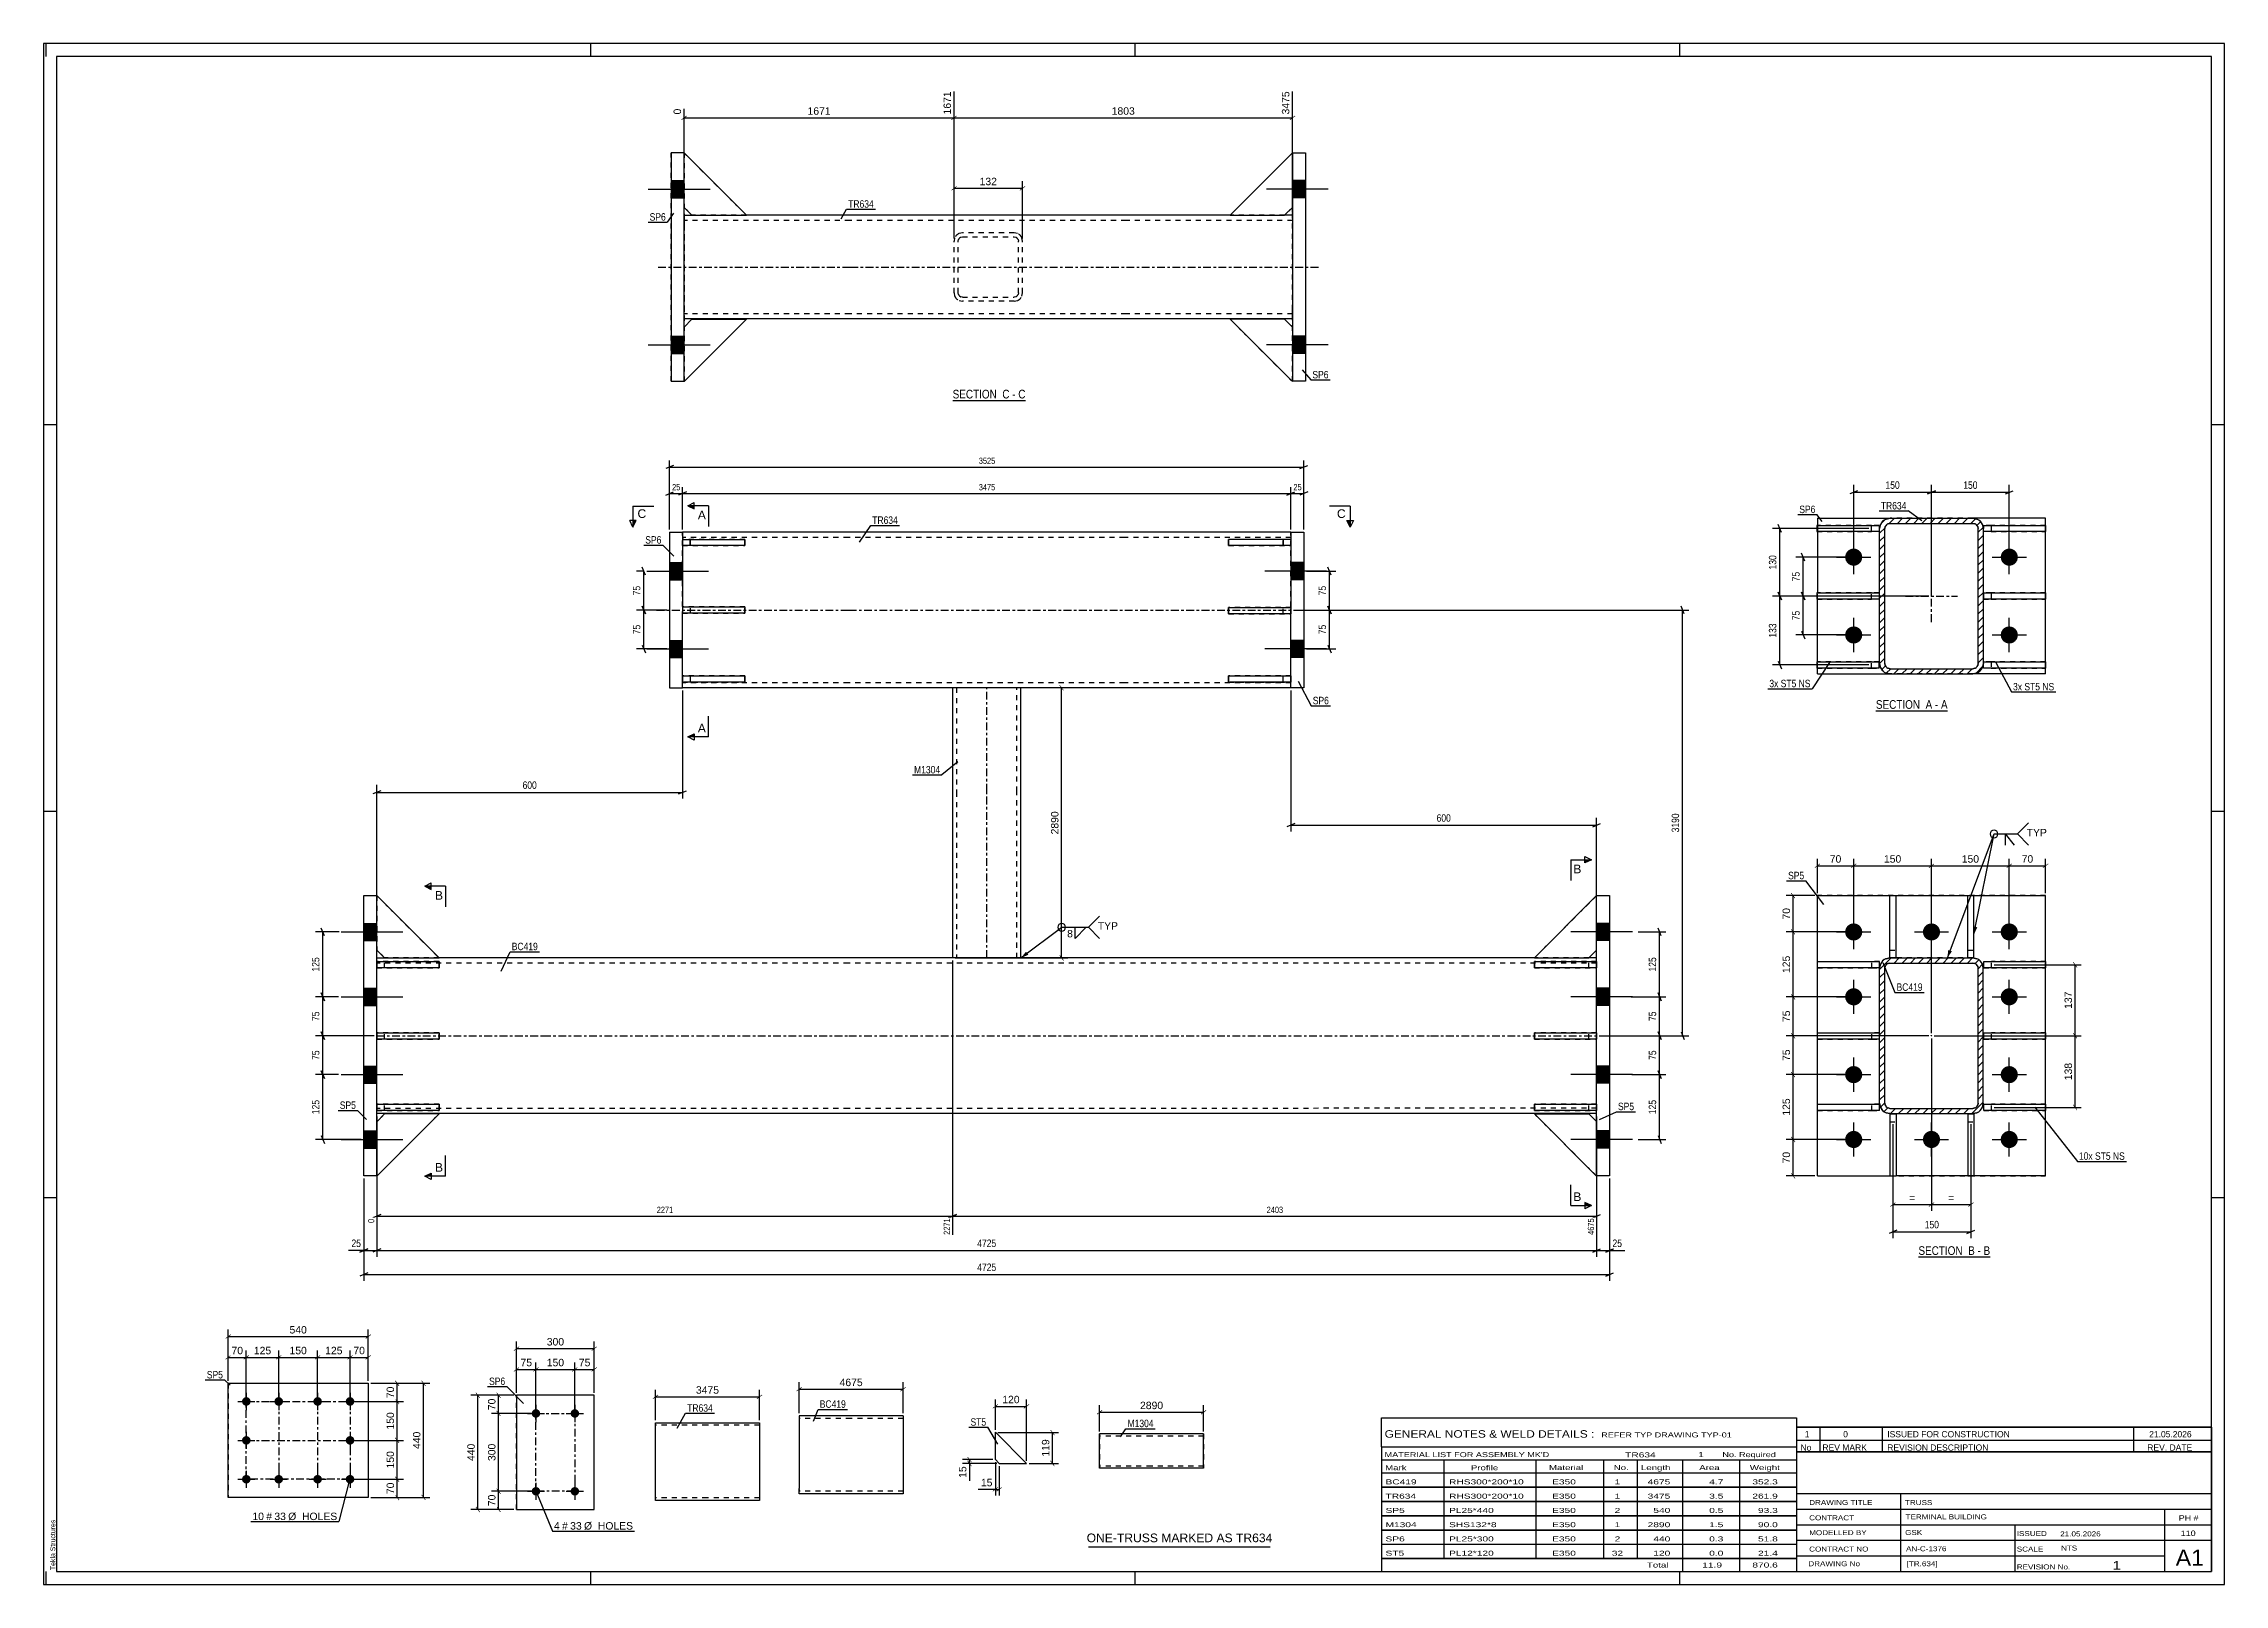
# Paper-space layout 'Layout1' of a CAD drawing. Header units: millimetres. Extents: x 0 to 841, y 0 to 594.
# The model-space entities are those that its viewports show. They can reach past a viewport. Long polylines and large blocks are cut down to what shows.
import ezdxf

# ---------------------------------------------------------------- set-up
doc = ezdxf.new("R2010")
doc.units = ezdxf.units.MM
doc.linetypes.add('DXK_LINE_DOT2', pattern=[3.9198, 1.9599, -1.9599])
doc.linetypes.add('DXK_LINE_DOT3', pattern=[5.9187, 2.979, -0.9799, 0.9799, -0.9799])
doc.layers.add('Viewport layer', color=7, linetype='Continuous', plot=False)
doc.styles.add('Arial', font='ARIAL.TTF', dxfattribs={"height": 0.2})
doc.styles.add('Arial Narrow', font='ARIALN.TTF', dxfattribs={"height": 0.2})

# ---------------------------------------------------------------- blocks, each defined once
blk = doc.blocks.new('Unknown-122567523-1134')
at = {"color": 5, "linetype": 'Continuous'}
for p, q in [((841, 594), (0, 594)), ((0, 594), (0, 0)), ((1, 589), (1, 594)), ((836, 589), (5, 589)), ((5, 589), (5, 5)), ((211, 589), (211, 594)), ((421, 589), (421, 594)), ((631, 589), (631, 594)), ((836, 5), (836, 589)), ((841, 0), (841, 594)), ((5, 447), (0, 447)), ((841, 447), (836, 447)), ((5, 298), (0, 298)), ((841, 298), (836, 298)), ((5, 149), (0, 149)), ((841, 149), (836, 149)), ((0, 0), (841, 0)), ((1, 0), (1, 5)), ((5, 5), (836, 5)), ((211, 0), (211, 5)), ((421, 0), (421, 5)), ((631, 0), (631, 5))]:
    blk.add_line(p, q, dxfattribs=at)
at = {"color": 174, "linetype": 'Continuous', "style": 'Arial'}
blk.add_text('Tekla Structures', height=1.9102, rotation=90, dxfattribs=at).set_placement((4.5, 5.5))
blk = doc.blocks.new('Unknown-122567523-12 - 2936')
at = {"color": 6, "linetype": 'Continuous'}
blk.add_line((706.62, 336.81), (734.27, 336.81), dxfattribs=at)
at = {"color": 0, "linetype": 'Continuous'}
blk.add_wipeout([(724.73, 337.56), (724.73, 341.06), (706.62, 341.06), (706.62, 337.56)], dxfattribs=at)
blk.add_wipeout([(728.33, 337.56), (728.33, 341.06), (725.78, 341.06), (725.78, 337.56)], dxfattribs=at)
at = {"color": 7, "linetype": 'Continuous', "style": 'Arial Narrow'}
blk.add_text('SECTION ', height=3.34, dxfattribs=at).set_placement((706.62, 337.56))
at = {"color": 0, "linetype": 'Continuous'}
blk.add_wipeout([(730.66, 337.56), (730.66, 341.06), (729.38, 341.06), (729.38, 337.56)], dxfattribs=at)
blk.add_wipeout([(734.27, 337.56), (734.27, 341.06), (731.71, 341.06), (731.71, 337.56)], dxfattribs=at)
at = {"color": 7, "linetype": 'Continuous', "style": 'Arial Narrow'}
for s, p in [('A', (725.78, 337.56)), ('-', (729.38, 337.56)), ('A', (731.71, 337.56))]:
    blk.add_text(s, height=3.34, dxfattribs=at).set_placement(p)
blk = doc.blocks.new('Unknown-122567523-13 - 2003')
at = {"color": 6, "linetype": 'Continuous'}
blk.add_line((723.02, 126.26), (750.66, 126.26), dxfattribs=at)
at = {"color": 0, "linetype": 'Continuous'}
blk.add_wipeout([(741.13, 127.01), (741.13, 130.51), (723.02, 130.51), (723.02, 127.01)], dxfattribs=at)
blk.add_wipeout([(744.73, 127.01), (744.73, 130.51), (742.18, 130.51), (742.18, 127.01)], dxfattribs=at)
at = {"color": 7, "linetype": 'Continuous', "style": 'Arial Narrow'}
blk.add_text('SECTION ', height=3.34, dxfattribs=at).set_placement((723.02, 127.01))
at = {"color": 0, "linetype": 'Continuous'}
blk.add_wipeout([(747.06, 127.01), (747.06, 130.51), (745.78, 130.51), (745.78, 127.01)], dxfattribs=at)
blk.add_wipeout([(750.66, 127.01), (750.66, 130.51), (748.11, 130.51), (748.11, 127.01)], dxfattribs=at)
at = {"color": 7, "linetype": 'Continuous', "style": 'Arial Narrow'}
for s, p in [('B', (742.18, 127.01)), ('-', (745.78, 127.01)), ('B', (748.11, 127.01))]:
    blk.add_text(s, height=3.34, dxfattribs=at).set_placement(p)
blk = doc.blocks.new('Unknown-122567523-14 - 2844')
at = {"color": 6, "linetype": 'Continuous'}
blk.add_line((350.57, 456.46), (378.64, 456.46), dxfattribs=at)
at = {"color": 0, "linetype": 'Continuous'}
blk.add_wipeout([(368.68, 457.21), (368.68, 460.71), (350.57, 460.71), (350.57, 457.21)], dxfattribs=at)
blk.add_wipeout([(372.5, 457.21), (372.5, 460.71), (369.73, 460.71), (369.73, 457.21)], dxfattribs=at)
at = {"color": 7, "linetype": 'Continuous', "style": 'Arial Narrow'}
blk.add_text('SECTION ', height=3.34, dxfattribs=at).set_placement((350.57, 457.21))
at = {"color": 0, "linetype": 'Continuous'}
blk.add_wipeout([(374.82, 457.21), (374.82, 460.71), (373.55, 460.71), (373.55, 457.21)], dxfattribs=at)
blk.add_wipeout([(378.64, 457.21), (378.64, 460.71), (375.87, 460.71), (375.87, 457.21)], dxfattribs=at)
at = {"color": 7, "linetype": 'Continuous', "style": 'Arial Narrow'}
for s, p in [('C', (369.73, 457.21)), ('-', (373.55, 457.21)), ('C', (375.87, 457.21))]:
    blk.add_text(s, height=3.34, dxfattribs=at).set_placement(p)
blk = doc.blocks.new('Part-122567523-2397 - 2391')
at = {"color": 2, "linetype": 'Continuous'}
for p, q in [((71.17, 33.52), (71.17, 77.52)), ((71.17, 77.52), (71.17, 77.52)), ((71.17, 77.52), (125.17, 77.52)), ((125.17, 77.52), (125.17, 33.52)), ((71.17, 33.52), (71.17, 33.52)), ((125.17, 33.52), (71.17, 33.52))]:
    blk.add_line(p, q, dxfattribs=at)
at = {"color": 7, "linetype": 'DXK_LINE_DOT2'}
for p, q in [((71.17, 77.52), (71.17, 33.52)), ((125.17, 77.52), (125.17, 77.52)), ((125.17, 77.52), (125.17, 33.52)), ((125.17, 33.52), (125.17, 33.52))]:
    blk.add_line(p, q, dxfattribs=at)
blk = doc.blocks.new('Bolt-122567523-2454 - 2391')
at = {"linetype": 'Continuous'}
for points in [[(79.82, 70.52), (79.78, 70.18), (79.68, 69.85), (79.5, 69.55), (79.27, 69.3), (79, 69.09), (78.68, 68.95), (78.34, 68.88), (78, 68.88), (77.66, 68.95), (77.35, 69.09), (77.07, 69.3), (76.84, 69.55), (76.66, 69.85), (76.56, 70.18), (76.52, 70.52), (76.56, 70.87), (76.66, 71.19), (76.84, 71.49), (77.07, 71.75), (77.35, 71.95), (77.66, 72.09), (78, 72.16), (78.34, 72.16), (78.68, 72.09), (79, 71.95), (79.27, 71.75), (79.51, 71.49), (79.68, 71.19), (79.78, 70.87)], [(92.32, 70.52), (92.28, 70.18), (92.18, 69.85), (92, 69.55), (91.77, 69.3), (91.5, 69.09), (91.18, 68.95), (90.84, 68.88), (90.5, 68.88), (90.16, 68.95), (89.85, 69.09), (89.57, 69.3), (89.34, 69.55), (89.16, 69.85), (89.06, 70.18), (89.02, 70.52), (89.06, 70.87), (89.16, 71.19), (89.34, 71.49), (89.57, 71.75), (89.85, 71.95), (90.16, 72.09), (90.5, 72.16), (90.84, 72.16), (91.18, 72.09), (91.5, 71.95), (91.77, 71.75), (92.01, 71.49), (92.18, 71.19), (92.28, 70.87)], [(107.32, 70.52), (107.28, 70.18), (107.18, 69.85), (107, 69.55), (106.77, 69.3), (106.5, 69.09), (106.18, 68.95), (105.84, 68.88), (105.5, 68.88), (105.16, 68.95), (104.85, 69.09), (104.57, 69.3), (104.34, 69.55), (104.16, 69.85), (104.06, 70.18), (104.02, 70.52), (104.06, 70.87), (104.16, 71.19), (104.34, 71.49), (104.57, 71.75), (104.85, 71.95), (105.16, 72.09), (105.5, 72.16), (105.84, 72.16), (106.18, 72.09), (106.5, 71.95), (106.77, 71.75), (107.01, 71.49), (107.18, 71.19), (107.28, 70.87)], [(119.82, 70.52), (119.78, 70.18), (119.68, 69.85), (119.5, 69.55), (119.27, 69.3), (119, 69.09), (118.68, 68.95), (118.34, 68.88), (118, 68.88), (117.66, 68.95), (117.35, 69.09), (117.07, 69.3), (116.84, 69.55), (116.66, 69.85), (116.56, 70.18), (116.52, 70.52), (116.56, 70.87), (116.66, 71.19), (116.84, 71.49), (117.07, 71.75), (117.35, 71.95), (117.66, 72.09), (118, 72.16), (118.34, 72.16), (118.68, 72.09), (119, 71.95), (119.27, 71.75), (119.51, 71.49), (119.68, 71.19), (119.78, 70.87)], [(79.82, 55.52), (79.78, 55.18), (79.68, 54.85), (79.5, 54.55), (79.27, 54.3), (79, 54.09), (78.68, 53.95), (78.34, 53.88), (78, 53.88), (77.66, 53.95), (77.35, 54.09), (77.07, 54.3), (76.84, 54.55), (76.66, 54.85), (76.56, 55.18), (76.52, 55.52), (76.56, 55.87), (76.66, 56.19), (76.84, 56.49), (77.07, 56.75), (77.35, 56.95), (77.66, 57.09), (78, 57.16), (78.34, 57.16), (78.68, 57.09), (79, 56.95), (79.27, 56.75), (79.51, 56.49), (79.68, 56.19), (79.78, 55.87)], [(119.82, 55.52), (119.78, 55.18), (119.68, 54.85), (119.5, 54.55), (119.27, 54.3), (119, 54.09), (118.68, 53.95), (118.34, 53.88), (118, 53.88), (117.66, 53.95), (117.35, 54.09), (117.07, 54.3), (116.84, 54.55), (116.66, 54.85), (116.56, 55.18), (116.52, 55.52), (116.56, 55.87), (116.66, 56.19), (116.84, 56.49), (117.07, 56.75), (117.35, 56.95), (117.66, 57.09), (118, 57.16), (118.34, 57.16), (118.68, 57.09), (119, 56.95), (119.27, 56.75), (119.51, 56.49), (119.68, 56.19), (119.78, 55.87)], [(79.82, 40.52), (79.78, 40.18), (79.68, 39.85), (79.5, 39.55), (79.27, 39.3), (79, 39.09), (78.68, 38.95), (78.34, 38.88), (78, 38.88), (77.66, 38.95), (77.35, 39.09), (77.07, 39.3), (76.84, 39.55), (76.66, 39.85), (76.56, 40.18), (76.52, 40.52), (76.56, 40.87), (76.66, 41.19), (76.84, 41.49), (77.07, 41.75), (77.35, 41.95), (77.66, 42.09), (78, 42.16), (78.34, 42.16), (78.68, 42.09), (79, 41.95), (79.27, 41.75), (79.51, 41.49), (79.68, 41.19), (79.78, 40.87)], [(92.32, 40.52), (92.28, 40.18), (92.18, 39.85), (92, 39.55), (91.77, 39.3), (91.5, 39.09), (91.18, 38.95), (90.84, 38.88), (90.5, 38.88), (90.16, 38.95), (89.85, 39.09), (89.57, 39.3), (89.34, 39.55), (89.16, 39.85), (89.06, 40.18), (89.02, 40.52), (89.06, 40.87), (89.16, 41.19), (89.34, 41.49), (89.57, 41.75), (89.85, 41.95), (90.16, 42.09), (90.5, 42.16), (90.84, 42.16), (91.18, 42.09), (91.5, 41.95), (91.77, 41.75), (92.01, 41.49), (92.18, 41.19), (92.28, 40.87)], [(107.32, 40.52), (107.28, 40.18), (107.18, 39.85), (107, 39.55), (106.77, 39.3), (106.5, 39.09), (106.18, 38.95), (105.84, 38.88), (105.5, 38.88), (105.16, 38.95), (104.85, 39.09), (104.57, 39.3), (104.34, 39.55), (104.16, 39.85), (104.06, 40.18), (104.02, 40.52), (104.06, 40.87), (104.16, 41.19), (104.34, 41.49), (104.57, 41.75), (104.85, 41.95), (105.16, 42.09), (105.5, 42.16), (105.84, 42.16), (106.18, 42.09), (106.5, 41.95), (106.77, 41.75), (107.01, 41.49), (107.18, 41.19), (107.28, 40.87)], [(119.82, 40.52), (119.78, 40.18), (119.68, 39.85), (119.5, 39.55), (119.27, 39.3), (119, 39.09), (118.68, 38.95), (118.34, 38.88), (118, 38.88), (117.66, 38.95), (117.35, 39.09), (117.07, 39.3), (116.84, 39.55), (116.66, 39.85), (116.56, 40.18), (116.52, 40.52), (116.56, 40.87), (116.66, 41.19), (116.84, 41.49), (117.07, 41.75), (117.35, 41.95), (117.66, 42.09), (118, 42.16), (118.34, 42.16), (118.68, 42.09), (119, 41.95), (119.27, 41.75), (119.51, 41.49), (119.68, 41.19), (119.78, 40.87)]]:
    blk.add_hatch(color=1, dxfattribs=at).paths.add_polyline_path(points)
at = {"color": 1, "linetype": 'Continuous'}
for p, q in [((74.87, 70.52), (81.47, 70.52)), ((78.17, 73.82), (78.17, 67.22)), ((87.37, 70.52), (93.97, 70.52)), ((90.67, 73.82), (90.67, 67.22)), ((102.37, 70.52), (108.97, 70.52)), ((105.67, 73.82), (105.67, 67.22)), ((114.87, 70.52), (121.47, 70.52)), ((118.17, 73.82), (118.17, 67.22)), ((74.87, 55.52), (81.47, 55.52)), ((78.17, 58.82), (78.17, 52.22)), ((114.87, 55.52), (121.47, 55.52)), ((118.17, 58.82), (118.17, 52.22)), ((78.17, 43.82), (78.17, 37.22)), ((90.67, 43.82), (90.67, 37.22)), ((105.67, 43.82), (105.67, 37.22)), ((118.17, 43.82), (118.17, 37.22)), ((74.87, 40.52), (81.47, 40.52)), ((87.37, 40.52), (93.97, 40.52)), ((102.37, 40.52), (108.97, 40.52)), ((114.87, 40.52), (121.47, 40.52))]:
    blk.add_line(p, q, dxfattribs=at)
blk = doc.blocks.new('Part-122567523-1520 - 1371')
at = {"color": 2, "linetype": 'Continuous'}
for p, q in [((481, 402.86), (457, 402.86)), ((457, 400.46), (457, 402.86)), ((481, 400.46), (457, 400.46)), ((481, 402.86), (481, 400.46))]:
    blk.add_line(p, q, dxfattribs=at)
at = {"color": 7, "linetype": 'DXK_LINE_DOT2'}
blk.add_line((478, 400.46), (478, 402.86), dxfattribs=at)
blk = doc.blocks.new('Part-122567523-1456 - 1371')
at = {"color": 2, "linetype": 'Continuous'}
for p, q in [((574.91, 185.09), (598.91, 185.09)), ((574.91, 182.69), (574.91, 185.09)), ((598.91, 185.09), (598.91, 182.69)), ((598.91, 182.69), (574.91, 182.69))]:
    blk.add_line(p, q, dxfattribs=at)
at = {"color": 7, "linetype": 'DXK_LINE_DOT2'}
blk.add_line((595.91, 182.69), (595.91, 185.09), dxfattribs=at)
blk = doc.blocks.new('Part-122567523-1506 - 1371')
at = {"color": 2, "linetype": 'Continuous'}
for p, q in [((123.51, 157.52), (123.5, 265.52)), ((123.5, 265.52), (128.5, 265.52)), ((128.5, 240.08), (128.5, 265.52)), ((128.5, 212.58), (128.5, 237.68)), ((128.51, 185.08), (128.5, 210.18)), ((128.51, 157.52), (128.51, 182.68)), ((128.51, 157.52), (123.51, 157.52))]:
    blk.add_line(p, q, dxfattribs=at)
at = {"color": 7, "linetype": 'DXK_LINE_DOT2'}
for p, q in [((128.5, 237.68), (128.5, 240.08)), ((128.5, 210.18), (128.5, 212.58)), ((128.51, 182.68), (128.51, 185.08))]:
    blk.add_line(p, q, dxfattribs=at)
blk = doc.blocks.new('Part-122567523-1379 - 1371')
at = {"color": 2, "linetype": 'Continuous'}
for p, q in [((246.4, 402.86), (270.4, 402.86)), ((246.4, 402.86), (246.4, 400.46)), ((270.4, 400.46), (246.4, 400.46)), ((270.4, 402.86), (270.4, 400.46))]:
    blk.add_line(p, q, dxfattribs=at)
at = {"color": 7, "linetype": 'DXK_LINE_DOT2'}
blk.add_line((249.4, 400.46), (249.4, 402.86), dxfattribs=at)
blk = doc.blocks.new('Part-122567523-1444 - 1371')
at = {"color": 2, "linetype": 'Continuous'}
for p, q in [((128.5, 210.18), (128.5, 212.58)), ((128.5, 212.58), (152.5, 212.58)), ((152.5, 212.58), (152.5, 210.18)), ((152.5, 210.18), (128.5, 210.18))]:
    blk.add_line(p, q, dxfattribs=at)
at = {"color": 7, "linetype": 'DXK_LINE_DOT2'}
blk.add_line((131.5, 210.18), (131.5, 212.58), dxfattribs=at)
blk = doc.blocks.new('Part-122567523-1380 - 1371')
at = {"color": 2, "linetype": 'Continuous'}
for p, q in [((246.41, 347.86), (246.41, 350.26)), ((246.41, 350.26), (270.41, 350.26)), ((270.41, 347.86), (246.41, 347.86)), ((270.41, 350.26), (270.41, 347.86))]:
    blk.add_line(p, q, dxfattribs=at)
at = {"color": 7, "linetype": 'DXK_LINE_DOT2'}
blk.add_line((249.41, 347.86), (249.41, 350.26), dxfattribs=at)
blk = doc.blocks.new('Part-122567523-1445 - 1371')
at = {"color": 2, "linetype": 'Continuous'}
for p, q in [((152.5, 241.52), (128.5, 265.52)), ((128.5, 244.52), (131.5, 241.52)), ((131.5, 241.52), (152.5, 241.52))]:
    blk.add_line(p, q, dxfattribs=at)
at = {"color": 7, "linetype": 'DXK_LINE_DOT2'}
blk.add_line((128.5, 265.52), (128.5, 244.52), dxfattribs=at)
blk = doc.blocks.new('Part-122567523-1381 - 1371')
at = {"color": 7, "linetype": 'DXK_LINE_DOT2'}
for p, q in [((270.41, 376.83), (246.41, 376.83)), ((246.41, 376.83), (246.41, 374.43)), ((246.41, 374.43), (270.41, 374.43)), ((249.41, 374.43), (249.41, 376.83)), ((270.41, 374.43), (270.41, 376.83))]:
    blk.add_line(p, q, dxfattribs=at)
blk = doc.blocks.new('Part-122567523-1446 - 1371')
at = {"color": 7, "linetype": 'DXK_LINE_DOT2'}
for p, q in [((128.5, 244.52), (128.5, 265.52)), ((128.5, 265.52), (152.5, 241.52)), ((131.5, 241.52), (128.5, 244.52)), ((152.5, 241.52), (131.5, 241.52))]:
    blk.add_line(p, q, dxfattribs=at)
blk = doc.blocks.new('Part-122567523-1382 - 1371')
at = {"color": 7, "linetype": 'DXK_LINE_DOT2'}
for p, q in [((270.4, 402.86), (246.4, 402.86)), ((246.4, 402.86), (246.4, 400.46)), ((246.4, 400.46), (270.4, 400.46)), ((249.4, 402.86), (249.4, 400.46)), ((270.4, 400.46), (270.4, 402.86))]:
    blk.add_line(p, q, dxfattribs=at)
blk = doc.blocks.new('Part-122567523-1511 - 1371')
at = {"color": 2, "linetype": 'Continuous'}
for p, q in [((241.4, 405.63), (246.4, 405.63)), ((241.4, 405.63), (241.4, 345.63)), ((246.4, 405.63), (246.4, 402.86)), ((246.4, 400.46), (246.4, 376.83)), ((246.4, 350.26), (246.4, 374.43)), ((241.4, 345.63), (246.4, 345.63)), ((246.4, 345.63), (246.4, 347.86))]:
    blk.add_line(p, q, dxfattribs=at)
at = {"color": 7, "linetype": 'DXK_LINE_DOT2'}
for p, q in [((246.4, 405.63), (246.4, 374.43)), ((246.4, 402.86), (246.4, 400.46)), ((246.4, 376.83), (246.4, 374.43)), ((246.4, 347.86), (246.4, 350.26))]:
    blk.add_line(p, q, dxfattribs=at)
blk = doc.blocks.new('Part-122567523-1447 - 1371')
at = {"color": 2, "linetype": 'Continuous'}
for p, q in [((131.5, 181.38), (128.5, 178.38)), ((128.5, 157.38), (152.5, 181.38)), ((152.5, 181.38), (131.5, 181.38)), ((128.5, 157.52), (128.5, 157.38))]:
    blk.add_line(p, q, dxfattribs=at)
at = {"color": 7, "linetype": 'DXK_LINE_DOT2'}
blk.add_line((128.5, 157.38), (128.5, 178.38), dxfattribs=at)
blk = doc.blocks.new('Part-122567523-1383 - 1371')
at = {"color": 7, "linetype": 'DXK_LINE_DOT2'}
for p, q in [((270.41, 350.26), (246.41, 350.26)), ((246.41, 350.26), (246.41, 347.86)), ((246.41, 347.86), (270.41, 347.86)), ((249.41, 347.86), (249.41, 350.26)), ((270.41, 347.86), (270.41, 350.26))]:
    blk.add_line(p, q, dxfattribs=at)
blk = doc.blocks.new('Part-122567523-1409 - 1371')
at = {"color": 2, "linetype": 'Continuous'}
for p, q in [((310.4, 405.63), (246.4, 405.63)), ((416.9, 405.63), (310.5, 405.63)), ((481, 405.63), (417, 405.63)), ((310.4, 345.63), (246.4, 345.63)), ((416.9, 345.63), (310.5, 345.63)), ((481, 345.63), (417, 345.63))]:
    blk.add_line(p, q, dxfattribs=at)
at = {"color": 7, "linetype": 'DXK_LINE_DOT2'}
for p, q in [((246.4, 345.63), (246.4, 405.63)), ((481, 345.63), (481, 405.63)), ((310.4, 403.63), (246.4, 403.63)), ((416.9, 403.63), (310.5, 403.63)), ((481, 403.63), (417, 403.63)), ((310.4, 347.63), (246.4, 347.63)), ((416.9, 347.63), (310.5, 347.63)), ((481, 347.63), (417, 347.63))]:
    blk.add_line(p, q, dxfattribs=at)
at = {"color": 7, "linetype": 'DXK_LINE_DOT3'}
for p, q in [((236.4, 375.63), (310.4, 375.63)), ((310.5, 375.63), (416.9, 375.63)), ((417, 375.63), (491, 375.63))]:
    blk.add_line(p, q, dxfattribs=at)
blk = doc.blocks.new('Part-122567523-1424 - 1371')
at = {"color": 2, "linetype": 'Continuous'}
for p, q in [((128.5, 241.52), (131.5, 241.52)), ((192.5, 241.52), (152.5, 241.52)), ((310.4, 241.52), (192.6, 241.52)), ((416.9, 241.52), (310.5, 241.52)), ((534.8, 241.53), (417, 241.52)), ((574.91, 241.53), (534.9, 241.53)), ((598.91, 241.53), (595.91, 241.53)), ((192.5, 181.52), (128.51, 181.52)), ((310.4, 181.52), (192.6, 181.52)), ((416.9, 181.52), (310.5, 181.52)), ((534.8, 181.53), (417, 181.52)), ((598.91, 181.53), (534.9, 181.53))]:
    blk.add_line(p, q, dxfattribs=at)
at = {"color": 7, "linetype": 'DXK_LINE_DOT2'}
for p, q in [((128.51, 181.52), (128.5, 241.52)), ((192.5, 239.52), (128.5, 239.52)), ((152.5, 241.52), (131.5, 241.52)), ((310.4, 239.52), (192.6, 239.52)), ((416.9, 239.52), (310.5, 239.52)), ((534.8, 239.53), (417, 239.52)), ((598.91, 239.53), (534.9, 239.53)), ((595.91, 241.53), (574.91, 241.53)), ((598.91, 181.53), (598.91, 241.53)), ((192.5, 183.52), (128.51, 183.52)), ((310.4, 183.52), (192.6, 183.52)), ((416.9, 183.52), (310.5, 183.52)), ((534.8, 183.53), (417, 183.52)), ((598.91, 183.53), (534.9, 183.53))]:
    blk.add_line(p, q, dxfattribs=at)
at = {"color": 7, "linetype": 'DXK_LINE_DOT3'}
for p, q in [((128.51, 211.52), (192.5, 211.52)), ((192.6, 211.52), (310.4, 211.52)), ((310.5, 211.52), (416.9, 211.52)), ((417, 211.52), (534.8, 211.53)), ((534.9, 211.53), (598.91, 211.53))]:
    blk.add_line(p, q, dxfattribs=at)
blk = doc.blocks.new('Bolt-122567523-1425 - 1371')
at = {"linetype": 'Continuous'}
for points in [[(598.91, 254.83), (598.91, 248.23), (603.91, 248.23), (603.91, 254.83)], [(598.91, 254.83), (598.91, 248.23), (603.91, 248.23), (603.91, 254.83)], [(598.91, 254.83), (598.91, 248.23), (603.91, 248.23), (603.91, 254.83)], [(598.91, 229.83), (598.91, 223.23), (603.91, 223.23), (603.91, 229.83)], [(598.91, 229.83), (598.91, 223.23), (603.91, 223.23), (603.91, 229.83)], [(598.91, 199.83), (598.91, 193.23), (603.91, 193.23), (603.91, 199.83)], [(598.91, 199.83), (598.91, 193.23), (603.91, 193.23), (603.91, 199.83)], [(598.91, 174.83), (598.91, 168.23), (603.91, 168.23), (603.91, 174.83)], [(598.91, 174.83), (598.91, 168.23), (603.91, 168.23), (603.91, 174.83)], [(598.91, 174.83), (598.91, 168.23), (603.91, 168.23), (603.91, 174.83)]]:
    blk.add_hatch(color=1, dxfattribs=at).paths.add_polyline_path(points)
at = {"color": 1, "linetype": 'Continuous'}
for p, q in [((603.91, 254.83), (598.91, 254.83)), ((603.91, 254.83), (598.91, 254.83)), ((603.91, 254.83), (598.91, 254.83)), ((612.71, 251.53), (588.91, 251.53)), ((612.71, 251.53), (588.91, 251.53)), ((612.71, 251.53), (588.91, 251.53)), ((603.91, 248.23), (598.91, 248.23)), ((603.91, 248.23), (598.91, 248.23)), ((603.91, 248.23), (598.91, 248.23)), ((603.91, 229.83), (598.91, 229.83)), ((603.91, 229.83), (598.91, 229.83)), ((612.71, 226.53), (588.91, 226.53)), ((612.71, 226.53), (588.91, 226.53)), ((603.91, 223.23), (598.91, 223.23)), ((603.91, 223.23), (598.91, 223.23)), ((612.71, 196.53), (588.91, 196.53)), ((612.71, 196.53), (588.91, 196.53)), ((603.91, 199.83), (598.91, 199.83)), ((603.91, 199.83), (598.91, 199.83)), ((603.91, 193.23), (598.91, 193.23)), ((603.91, 193.23), (598.91, 193.23)), ((612.71, 171.53), (588.91, 171.53)), ((612.71, 171.53), (588.91, 171.53)), ((612.71, 171.53), (588.91, 171.53)), ((603.91, 174.83), (598.91, 174.83)), ((603.91, 174.83), (598.91, 174.83)), ((603.91, 174.83), (598.91, 174.83)), ((603.91, 168.23), (598.91, 168.23)), ((603.91, 168.23), (598.91, 168.23)), ((603.91, 168.23), (598.91, 168.23))]:
    blk.add_line(p, q, dxfattribs=at)
blk = doc.blocks.new('Bolt-122567523-1426 - 1371')
at = {"linetype": 'Continuous'}
for points in [[(481, 393.93), (481, 387.33), (486, 387.33), (486, 393.93)], [(481, 393.93), (481, 387.33), (486, 387.33), (486, 393.93)], [(481, 363.93), (481, 357.33), (486, 357.33), (486, 363.93)], [(481, 363.93), (481, 357.33), (486, 357.33), (486, 363.93)]]:
    blk.add_hatch(color=1, dxfattribs=at).paths.add_polyline_path(points)
at = {"color": 1, "linetype": 'Continuous'}
for p, q in [((494.8, 390.63), (471, 390.63)), ((494.8, 390.63), (471, 390.63)), ((486, 393.93), (481, 393.93)), ((486, 393.93), (481, 393.93)), ((486, 387.33), (481, 387.33)), ((486, 387.33), (481, 387.33)), ((486, 363.93), (481, 363.93)), ((486, 363.93), (481, 363.93)), ((494.8, 360.63), (471, 360.63)), ((494.8, 360.63), (471, 360.63)), ((486, 357.33), (481, 357.33)), ((486, 357.33), (481, 357.33))]:
    blk.add_line(p, q, dxfattribs=at)
blk = doc.blocks.new('Bolt-122567523-1427 - 1371')
at = {"linetype": 'Continuous'}
for points in [[(123.5, 254.82), (123.5, 248.22), (128.5, 248.22), (128.5, 254.82)], [(123.5, 254.82), (123.5, 248.22), (128.5, 248.22), (128.5, 254.82)], [(123.5, 254.82), (123.5, 248.22), (128.5, 248.22), (128.5, 254.82)], [(123.5, 229.82), (123.5, 223.22), (128.5, 223.22), (128.5, 229.82)], [(123.5, 229.82), (123.5, 223.22), (128.5, 223.22), (128.5, 229.82)], [(123.51, 199.82), (123.51, 193.22), (128.51, 193.22), (128.51, 199.82)], [(123.51, 199.82), (123.51, 193.22), (128.51, 193.22), (128.51, 199.82)], [(123.51, 174.82), (123.51, 168.22), (128.51, 168.22), (128.51, 174.82)], [(123.51, 174.82), (123.51, 168.22), (128.51, 168.22), (128.51, 174.82)], [(123.51, 174.82), (123.51, 168.22), (128.51, 168.22), (128.51, 174.82)]]:
    blk.add_hatch(color=1, dxfattribs=at).paths.add_polyline_path(points)
at = {"color": 1, "linetype": 'Continuous'}
for p, q in [((123.5, 254.82), (128.5, 254.82)), ((123.5, 254.82), (128.5, 254.82)), ((123.5, 254.82), (128.5, 254.82)), ((114.7, 251.52), (138.5, 251.52)), ((114.7, 251.52), (138.5, 251.52)), ((114.7, 251.52), (138.5, 251.52)), ((123.5, 248.22), (128.5, 248.22)), ((123.5, 248.22), (128.5, 248.22)), ((123.5, 248.22), (128.5, 248.22)), ((123.5, 229.82), (128.5, 229.82)), ((123.5, 229.82), (128.5, 229.82)), ((114.7, 226.52), (138.5, 226.52)), ((114.7, 226.52), (138.5, 226.52)), ((123.5, 223.22), (128.5, 223.22)), ((123.5, 223.22), (128.5, 223.22)), ((114.71, 196.52), (138.51, 196.52)), ((114.71, 196.52), (138.51, 196.52)), ((123.51, 199.82), (128.51, 199.82)), ((123.51, 199.82), (128.51, 199.82)), ((123.51, 193.22), (128.51, 193.22)), ((123.51, 193.22), (128.51, 193.22)), ((114.71, 171.52), (138.51, 171.52)), ((114.71, 171.52), (138.51, 171.52)), ((114.71, 171.52), (138.51, 171.52)), ((123.51, 174.82), (128.51, 174.82)), ((123.51, 174.82), (128.51, 174.82)), ((123.51, 174.82), (128.51, 174.82)), ((123.51, 168.22), (128.51, 168.22)), ((123.51, 168.22), (128.51, 168.22)), ((123.51, 168.22), (128.51, 168.22))]:
    blk.add_line(p, q, dxfattribs=at)
blk = doc.blocks.new('Bolt-122567523-1428 - 1371')
at = {"linetype": 'Continuous'}
for points in [[(241.4, 393.93), (241.4, 387.33), (246.4, 387.33), (246.4, 393.93)], [(241.4, 393.93), (241.4, 387.33), (246.4, 387.33), (246.4, 393.93)], [(241.4, 363.93), (241.4, 357.33), (246.4, 357.33), (246.4, 363.93)], [(241.4, 363.93), (241.4, 357.33), (246.4, 357.33), (246.4, 363.93)]]:
    blk.add_hatch(color=1, dxfattribs=at).paths.add_polyline_path(points)
at = {"color": 1, "linetype": 'Continuous'}
for p, q in [((232.6, 390.63), (256.4, 390.63)), ((232.6, 390.63), (256.4, 390.63)), ((241.4, 393.93), (246.4, 393.93)), ((241.4, 393.93), (246.4, 393.93)), ((241.4, 387.33), (246.4, 387.33)), ((241.4, 387.33), (246.4, 387.33)), ((241.4, 363.93), (246.4, 363.93)), ((241.4, 363.93), (246.4, 363.93)), ((232.6, 360.63), (256.4, 360.63)), ((232.6, 360.63), (256.4, 360.63)), ((241.4, 357.33), (246.4, 357.33)), ((241.4, 357.33), (246.4, 357.33))]:
    blk.add_line(p, q, dxfattribs=at)
blk = doc.blocks.new('Part-122567523-1512 - 1371')
at = {"color": 2, "linetype": 'Continuous'}
for p, q in [((574.91, 212.59), (598.91, 212.59)), ((574.91, 210.19), (574.91, 212.59)), ((598.91, 212.59), (598.91, 210.19)), ((598.91, 210.19), (574.91, 210.19))]:
    blk.add_line(p, q, dxfattribs=at)
at = {"color": 7, "linetype": 'DXK_LINE_DOT2'}
blk.add_line((595.91, 210.19), (595.91, 212.59), dxfattribs=at)
blk = doc.blocks.new('Part-122567523-1448 - 1371')
at = {"color": 7, "linetype": 'DXK_LINE_DOT2'}
for p, q in [((131.5, 181.38), (128.5, 178.38)), ((128.5, 157.38), (152.5, 181.38)), ((128.5, 178.38), (128.5, 157.38)), ((152.5, 181.38), (131.5, 181.38))]:
    blk.add_line(p, q, dxfattribs=at)
blk = doc.blocks.new('Part-122567523-1513 - 1371')
at = {"color": 2, "linetype": 'Continuous'}
for p, q in [((574.9, 240.09), (598.9, 240.09)), ((574.9, 237.69), (574.9, 240.09)), ((598.9, 237.69), (574.9, 237.69)), ((598.9, 240.09), (598.9, 237.69))]:
    blk.add_line(p, q, dxfattribs=at)
at = {"color": 7, "linetype": 'DXK_LINE_DOT2'}
blk.add_line((595.9, 237.69), (595.9, 240.09), dxfattribs=at)
blk = doc.blocks.new('Part-122567523-1449 - 1371')
at = {"color": 2, "linetype": 'Continuous'}
for p, q in [((598.91, 265.53), (574.91, 241.53)), ((595.91, 241.53), (598.91, 244.53)), ((574.91, 241.53), (595.91, 241.53))]:
    blk.add_line(p, q, dxfattribs=at)
at = {"color": 7, "linetype": 'DXK_LINE_DOT2'}
blk.add_line((598.91, 244.53), (598.91, 265.53), dxfattribs=at)
blk = doc.blocks.new('Part-122567523-1514 - 1371')
at = {"color": 2, "linetype": 'Continuous'}
for p, q in [((128.5, 237.68), (128.5, 240.08)), ((128.5, 240.08), (152.5, 240.08)), ((152.5, 237.68), (128.5, 237.68)), ((152.5, 240.08), (152.5, 237.68))]:
    blk.add_line(p, q, dxfattribs=at)
at = {"color": 7, "linetype": 'DXK_LINE_DOT2'}
blk.add_line((131.5, 237.68), (131.5, 240.08), dxfattribs=at)
blk = doc.blocks.new('Part-122567523-1450 - 1371')
at = {"color": 7, "linetype": 'DXK_LINE_DOT2'}
for p, q in [((598.91, 265.53), (574.91, 241.53)), ((598.91, 244.53), (598.91, 265.53)), ((595.91, 241.53), (598.91, 244.53)), ((574.91, 241.53), (595.91, 241.53))]:
    blk.add_line(p, q, dxfattribs=at)
blk = doc.blocks.new('Part-122567523-1515 - 1371')
at = {"color": 2, "linetype": 'Continuous'}
for p, q in [((128.51, 182.68), (128.51, 185.08)), ((128.51, 185.08), (152.51, 185.08)), ((152.51, 185.08), (152.51, 182.68)), ((152.51, 182.68), (128.51, 182.68))]:
    blk.add_line(p, q, dxfattribs=at)
at = {"color": 7, "linetype": 'DXK_LINE_DOT2'}
blk.add_line((131.51, 182.68), (131.51, 185.08), dxfattribs=at)
blk = doc.blocks.new('Part-122567523-1451 - 1371')
at = {"color": 2, "linetype": 'Continuous'}
for p, q in [((574.91, 181.39), (595.91, 181.39)), ((598.91, 157.39), (574.91, 181.39)), ((595.91, 181.39), (598.91, 178.39)), ((598.91, 157.39), (598.91, 157.53))]:
    blk.add_line(p, q, dxfattribs=at)
at = {"color": 7, "linetype": 'DXK_LINE_DOT2'}
blk.add_line((598.91, 157.53), (598.91, 178.39), dxfattribs=at)
blk = doc.blocks.new('Part-122567523-1516 - 1371')
at = {"color": 7, "linetype": 'DXK_LINE_DOT2'}
for p, q in [((152.5, 212.58), (128.5, 212.58)), ((128.5, 212.58), (128.5, 210.18)), ((131.5, 210.18), (131.5, 212.58)), ((152.5, 210.18), (152.5, 212.58)), ((128.5, 210.18), (152.5, 210.18))]:
    blk.add_line(p, q, dxfattribs=at)
blk = doc.blocks.new('Part-122567523-1452 - 1371')
at = {"color": 7, "linetype": 'DXK_LINE_DOT2'}
for p, q in [((574.91, 181.39), (595.91, 181.39)), ((598.91, 157.39), (574.91, 181.39)), ((595.91, 181.39), (598.91, 178.39)), ((598.91, 178.39), (598.91, 157.39))]:
    blk.add_line(p, q, dxfattribs=at)
blk = doc.blocks.new('Part-122567523-1517 - 1371')
at = {"color": 7, "linetype": 'DXK_LINE_DOT2'}
for p, q in [((152.5, 240.08), (128.5, 240.08)), ((128.5, 240.08), (128.5, 237.68)), ((128.5, 237.68), (152.5, 237.68)), ((131.5, 237.68), (131.5, 240.08)), ((152.5, 237.68), (152.5, 240.08))]:
    blk.add_line(p, q, dxfattribs=at)
blk = doc.blocks.new('Part-122567523-1453 - 1371')
at = {"color": 7, "linetype": 'DXK_LINE_DOT2'}
for p, q in [((598.91, 185.09), (574.91, 185.09)), ((574.91, 185.09), (574.91, 182.69)), ((595.91, 182.69), (595.91, 185.09)), ((598.91, 182.69), (598.91, 185.09)), ((574.91, 182.69), (598.91, 182.69))]:
    blk.add_line(p, q, dxfattribs=at)
blk = doc.blocks.new('Part-122567523-1518 - 1371')
at = {"color": 7, "linetype": 'DXK_LINE_DOT2'}
for p, q in [((152.51, 185.08), (128.51, 185.08)), ((128.51, 185.08), (128.51, 182.68)), ((131.51, 182.68), (131.51, 185.08)), ((152.51, 182.68), (152.51, 185.08)), ((128.51, 182.68), (152.51, 182.68))]:
    blk.add_line(p, q, dxfattribs=at)
blk = doc.blocks.new('Part-122567523-1454 - 1371')
at = {"color": 7, "linetype": 'DXK_LINE_DOT2'}
for p, q in [((598.9, 240.09), (574.9, 240.09)), ((574.9, 240.09), (574.9, 237.69)), ((574.9, 237.69), (598.9, 237.69)), ((595.9, 237.69), (595.9, 240.09)), ((598.9, 237.69), (598.9, 240.09))]:
    blk.add_line(p, q, dxfattribs=at)
blk = doc.blocks.new('Part-122567523-1519 - 1371')
at = {"color": 2, "linetype": 'Continuous'}
for p, q in [((457, 376.56), (481, 376.56)), ((457, 374.16), (457, 376.56)), ((481, 374.16), (457, 374.16)), ((481, 376.56), (481, 374.16))]:
    blk.add_line(p, q, dxfattribs=at)
at = {"color": 7, "linetype": 'DXK_LINE_DOT2'}
blk.add_line((478, 374.16), (478, 376.56), dxfattribs=at)
blk = doc.blocks.new('Part-122567523-1455 - 1371')
at = {"color": 7, "linetype": 'DXK_LINE_DOT2'}
for p, q in [((598.91, 212.59), (574.91, 212.59)), ((574.91, 212.59), (574.91, 210.19)), ((595.91, 210.19), (595.91, 212.59)), ((598.91, 210.19), (598.91, 212.59)), ((574.91, 210.19), (598.91, 210.19))]:
    blk.add_line(p, q, dxfattribs=at)
blk = doc.blocks.new('Part-122567523-1471 - 1371')
at = {"color": 2, "linetype": 'Continuous'}
for p, q in [((350.5, 345.63), (350.51, 305.63)), ((376.91, 305.63), (376.9, 345.63)), ((350.51, 305.53), (350.51, 241.52)), ((376.91, 241.52), (376.91, 305.53))]:
    blk.add_line(p, q, dxfattribs=at)
at = {"color": 7, "linetype": 'DXK_LINE_DOT2'}
for p, q in [((376.9, 345.63), (350.5, 345.63)), ((352.1, 345.63), (352.11, 305.63)), ((375.31, 305.63), (375.3, 345.63)), ((352.11, 305.53), (352.11, 241.52)), ((375.31, 241.52), (375.31, 305.53)), ((376.91, 241.52), (350.51, 241.52))]:
    blk.add_line(p, q, dxfattribs=at)
at = {"color": 7, "linetype": 'DXK_LINE_DOT3'}
for p, q in [((363.71, 305.63), (363.7, 345.63)), ((363.71, 241.52), (363.71, 305.53))]:
    blk.add_line(p, q, dxfattribs=at)
blk = doc.blocks.new('Part-122567523-1486 - 1371')
at = {"color": 2, "linetype": 'Continuous'}
for p, q in [((598.91, 265.53), (603.91, 265.53)), ((598.91, 240.09), (598.91, 265.53)), ((603.91, 265.53), (603.91, 157.53)), ((598.91, 212.59), (598.91, 237.69)), ((598.91, 185.09), (598.91, 210.19)), ((598.91, 157.53), (598.91, 182.69)), ((603.91, 157.53), (598.91, 157.53))]:
    blk.add_line(p, q, dxfattribs=at)
at = {"color": 7, "linetype": 'DXK_LINE_DOT2'}
for p, q in [((598.91, 237.69), (598.91, 240.09)), ((598.91, 210.19), (598.91, 212.59)), ((598.91, 182.69), (598.91, 185.09))]:
    blk.add_line(p, q, dxfattribs=at)
blk = doc.blocks.new('Part-122567523-1501 - 1371')
at = {"color": 2, "linetype": 'Continuous'}
for p, q in [((481, 405.63), (481, 402.86)), ((481, 405.63), (486, 405.63)), ((486, 405.63), (486, 345.63)), ((481, 400.46), (481, 376.56)), ((481, 350.26), (481, 374.16)), ((481, 345.63), (481, 347.86)), ((486, 345.63), (481, 345.63))]:
    blk.add_line(p, q, dxfattribs=at)
at = {"color": 7, "linetype": 'DXK_LINE_DOT2'}
for p, q in [((481, 402.86), (481, 400.46)), ((481, 376.56), (481, 374.16)), ((481, 347.86), (481, 350.26))]:
    blk.add_line(p, q, dxfattribs=at)
blk = doc.blocks.new('Part-122567523-1521 - 1371')
at = {"color": 2, "linetype": 'Continuous'}
for p, q in [((457, 350.26), (481, 350.26)), ((457, 347.86), (457, 350.26)), ((481, 347.86), (457, 347.86)), ((481, 350.26), (481, 347.86))]:
    blk.add_line(p, q, dxfattribs=at)
at = {"color": 7, "linetype": 'DXK_LINE_DOT2'}
blk.add_line((478, 347.86), (478, 350.26), dxfattribs=at)
blk = doc.blocks.new('Part-122567523-1522 - 1371')
at = {"color": 7, "linetype": 'DXK_LINE_DOT2'}
for p, q in [((481, 376.56), (457, 376.56)), ((457, 376.56), (457, 374.16)), ((457, 374.16), (481, 374.16)), ((478, 374.16), (478, 376.56)), ((481, 374.16), (481, 376.56))]:
    blk.add_line(p, q, dxfattribs=at)
blk = doc.blocks.new('Part-122567523-1523 - 1371')
at = {"color": 7, "linetype": 'DXK_LINE_DOT2'}
for p, q in [((481, 402.86), (457, 402.86)), ((457, 402.86), (457, 400.46)), ((457, 400.46), (481, 400.46)), ((478, 402.86), (478, 400.46)), ((481, 400.46), (481, 402.86))]:
    blk.add_line(p, q, dxfattribs=at)
blk = doc.blocks.new('Part-122567523-1524 - 1371')
at = {"color": 7, "linetype": 'DXK_LINE_DOT2'}
for p, q in [((481, 350.26), (457, 350.26)), ((457, 350.26), (457, 347.86)), ((457, 347.86), (481, 347.86)), ((478, 347.86), (478, 350.26)), ((481, 347.86), (481, 350.26))]:
    blk.add_line(p, q, dxfattribs=at)
blk = doc.blocks.new('Part-122567523-1525 - 1371')
at = {"color": 2, "linetype": 'Continuous'}
for p, q in [((246.41, 376.83), (270.41, 376.83)), ((246.41, 376.83), (246.41, 374.43)), ((270.41, 374.43), (246.41, 374.43)), ((270.41, 376.83), (270.41, 374.43))]:
    blk.add_line(p, q, dxfattribs=at)
at = {"color": 7, "linetype": 'DXK_LINE_DOT2'}
blk.add_line((249.41, 374.43), (249.41, 376.83), dxfattribs=at)
blk = doc.blocks.new('Part-122567523-2973 - 2936')
at = {"color": 2, "linetype": 'Continuous'}
for p, q in [((748.05, 382.22), (772.05, 382.22)), ((772.05, 379.82), (748.05, 379.82)), ((772.05, 382.22), (772.05, 379.82))]:
    blk.add_line(p, q, dxfattribs=at)
at = {"color": 7, "linetype": 'DXK_LINE_DOT2'}
for p, q in [((751.05, 382.22), (748.05, 382.22)), ((748.05, 382.22), (748.05, 382.22)), ((748.05, 382.22), (748.05, 379.82)), ((748.05, 379.82), (751.05, 379.82)), ((772.05, 382.22), (751.05, 382.22)), ((751.05, 382.22), (751.05, 379.82)), ((751.05, 379.82), (772.05, 379.82))]:
    blk.add_line(p, q, dxfattribs=at)
blk = doc.blocks.new('Bolt-122567523-2941 - 2936')
at = {"linetype": 'Continuous'}
for points in [[(694.75, 396.02, -1), (701.35, 396.02, -1)], [(754.75, 396.02, -1), (761.35, 396.02, -1)], [(694.75, 366.02, -1), (701.35, 366.02, -1)], [(754.75, 366.02, -1), (761.35, 366.02, -1)]]:
    blk.add_hatch(color=1, dxfattribs=at).paths.add_polyline_path(points)
at = {"color": 1, "linetype": 'Continuous'}
for p, q in [((691.45, 396.02), (704.65, 396.02)), ((698.05, 389.42), (698.05, 402.62)), ((751.45, 396.02), (764.65, 396.02)), ((758.05, 389.42), (758.05, 402.62)), ((698.05, 359.42), (698.05, 372.62)), ((758.05, 359.42), (758.05, 372.62)), ((691.45, 366.02), (704.65, 366.02)), ((751.45, 366.02), (764.65, 366.02))]:
    blk.add_line(p, q, dxfattribs=at)
blk = doc.blocks.new('Part-122567523-2978 - 2936')
at = {"color": 2, "linetype": 'Continuous'}
for p, q in [((683.89, 355.65), (707.89, 355.65)), ((683.89, 355.65), (683.89, 353.25)), ((707.89, 353.25), (683.89, 353.25)), ((707.89, 355.65), (707.89, 355.65)), ((707.89, 353.25), (707.89, 355.65))]:
    blk.add_line(p, q, dxfattribs=at)
at = {"color": 7, "linetype": 'DXK_LINE_DOT2'}
for p, q in [((704.89, 355.65), (683.89, 355.65)), ((683.89, 353.25), (704.89, 353.25)), ((704.89, 353.25), (704.89, 355.65)), ((707.89, 355.65), (704.89, 355.65)), ((704.89, 353.25), (707.89, 353.25)), ((707.89, 353.25), (707.89, 353.25))]:
    blk.add_line(p, q, dxfattribs=at)
blk = doc.blocks.new('Part-122567523-2968 - 2936')
at = {"color": 2, "linetype": 'Continuous'}
for p, q in [((748.05, 408.25), (748.05, 408.25)), ((748.05, 408.25), (772.05, 408.25)), ((748.05, 408.25), (748.05, 407.02)), ((772.05, 405.85), (748.05, 405.85)), ((772.05, 408.25), (772.05, 405.85))]:
    blk.add_line(p, q, dxfattribs=at)
at = {"color": 7, "linetype": 'DXK_LINE_DOT2'}
for p, q in [((751.05, 408.25), (748.05, 408.25)), ((748.05, 405.85), (748.05, 407.02)), ((751.05, 405.85), (748.05, 405.85)), ((772.05, 408.25), (751.05, 408.25)), ((751.05, 408.25), (751.05, 405.85)), ((751.05, 405.85), (772.05, 405.85))]:
    blk.add_line(p, q, dxfattribs=at)
blk = doc.blocks.new('Part-122567523-2948 - 2936')
at = {"linetype": 'Continuous'}
h = blk.add_hatch(dxfattribs=at)
h.set_pattern_fill('', scale=0.7, style=0, pattern_type=0)
h.set_pattern_definition([(45, (708.0479, 355.0169), (-1.571545, 1.571545), [])])
h.paths.add_polyline_path([(708.05, 407.02), (708.05, 355.02), (708.35, 353.49), (709.22, 352.19), (710.52, 351.32), (712.05, 351.02), (744.05, 351.02), (745.58, 351.32), (746.88, 352.19), (747.74, 353.49), (748.05, 355.02), (748.05, 407.02), (747.74, 408.55), (746.88, 409.85), (745.58, 410.71), (744.05, 411.02), (712.05, 411.02), (710.52, 410.71), (709.22, 409.85), (708.35, 408.55)])
h.paths.add_polyline_path([(710.63, 408.43), (711.28, 408.86), (712.05, 409.02), (744.05, 409.02), (744.81, 408.86), (745.46, 408.43), (745.9, 407.78), (746.05, 407.02), (746.05, 355.02), (745.9, 354.25), (745.46, 353.6), (744.81, 353.17), (744.05, 353.02), (712.05, 353.02), (711.28, 353.17), (710.63, 353.6), (710.2, 354.25), (710.05, 355.02), (710.05, 407.02), (710.2, 407.78)])
at = {"color": 7, "linetype": 'DXK_LINE_DOT2'}
for p, q in [((708.05, 407.02), (708.35, 408.55)), ((708.05, 355.02), (708.05, 407.02)), ((710.2, 407.78), (710.05, 407.02)), ((710.05, 355.02), (710.05, 407.02)), ((710.52, 410.71), (712.05, 411.02)), ((712.05, 409.02), (711.28, 408.86)), ((712.05, 411.02), (744.05, 411.02)), ((712.05, 409.02), (744.05, 409.02)), ((744.05, 411.02), (745.58, 410.71)), ((744.81, 408.86), (744.05, 409.02)), ((746.05, 407.02), (745.9, 407.78)), ((746.05, 355.02), (746.05, 407.02)), ((747.74, 408.55), (748.05, 407.02)), ((748.05, 355.02), (748.05, 407.02)), ((708.35, 353.49), (708.05, 355.02)), ((710.05, 355.02), (710.2, 354.25)), ((745.9, 354.25), (746.05, 355.02)), ((748.05, 355.02), (747.74, 353.49)), ((712.05, 351.02), (710.52, 351.32)), ((711.28, 353.17), (712.05, 353.02)), ((712.05, 353.02), (744.05, 353.02)), ((712.05, 351.02), (744.05, 351.02)), ((744.05, 353.02), (744.81, 353.17)), ((745.58, 351.32), (744.05, 351.02))]:
    blk.add_line(p, q, dxfattribs=at)
at = {"color": 2, "linetype": 'Continuous'}
for p, q in [((708.35, 408.55), (708.05, 407.02)), ((708.05, 355.02), (708.05, 407.02)), ((710.05, 407.02), (710.2, 407.78)), ((710.05, 355.02), (710.05, 407.02)), ((712.05, 411.02), (710.52, 410.71)), ((711.28, 408.86), (712.05, 409.02)), ((712.05, 411.02), (744.05, 411.02)), ((712.05, 409.02), (744.05, 409.02)), ((745.58, 410.71), (744.05, 411.02)), ((744.05, 409.02), (744.81, 408.86)), ((745.9, 407.78), (746.05, 407.02)), ((746.05, 355.02), (746.05, 407.02)), ((748.05, 407.02), (747.74, 408.55)), ((748.05, 355.02), (748.05, 407.02)), ((708.05, 355.02), (708.35, 353.49)), ((710.2, 354.25), (710.05, 355.02)), ((746.05, 355.02), (745.9, 354.25)), ((747.74, 353.49), (748.05, 355.02)), ((710.52, 351.32), (712.05, 351.02)), ((712.05, 353.02), (711.28, 353.17)), ((712.05, 353.02), (744.05, 353.02)), ((712.05, 351.02), (744.05, 351.02)), ((744.81, 353.17), (744.05, 353.02)), ((744.05, 351.02), (745.58, 351.32))]:
    blk.add_line(p, q, dxfattribs=at)
at = {"color": 7, "linetype": 'DXK_LINE_DOT3'}
for p, q in [((728.05, 371.02), (728.05, 391.02)), ((718.05, 381.02), (738.05, 381.02))]:
    blk.add_line(p, q, dxfattribs=at)
at = {"color": 7, "linetype": 'DXK_LINE_DOT2'}
for centre, radius, start, end in [((712.05, 407.02), 4, 112.5, 157.5), ((712.05, 407.02), 2, 112.5, 157.5), ((744.05, 407.02), 2, 22.5, 67.5), ((744.05, 407.02), 4, 22.5, 67.5), ((712.05, 355.02), 4, 202.5, 247.5), ((712.05, 355.02), 2, 202.5, 247.5), ((744.05, 355.02), 2, 292.5, 337.5), ((744.05, 355.02), 4, 292.5, 337.5)]:
    blk.add_arc(centre, radius, start, end, dxfattribs=at)
at = {"color": 2, "linetype": 'Continuous'}
for centre, radius, start, end in [((712.05, 407.02), 4, 112.5, 157.5), ((712.05, 407.02), 2, 112.5, 157.5), ((744.05, 407.02), 2, 22.5, 67.5), ((744.05, 407.02), 4, 22.5, 67.5), ((712.05, 355.02), 4, 202.5, 247.5), ((712.05, 355.02), 2, 202.5, 247.5), ((744.05, 355.02), 2, 292.5, 337.5), ((744.05, 355.02), 4, 292.5, 337.5)]:
    blk.add_arc(centre, radius, start, end, dxfattribs=at)
blk = doc.blocks.new('Part-122567523-2963 - 2936')
at = {"color": 2, "linetype": 'Continuous'}
for p, q in [((748.05, 355.65), (772.05, 355.65)), ((748.05, 353.25), (748.05, 355.02)), ((772.05, 353.25), (748.05, 353.25)), ((772.05, 355.65), (772.05, 353.25))]:
    blk.add_line(p, q, dxfattribs=at)
at = {"color": 7, "linetype": 'DXK_LINE_DOT2'}
for p, q in [((751.05, 355.65), (748.05, 355.65)), ((748.05, 355.65), (748.05, 355.65)), ((748.05, 355.02), (748.05, 355.65)), ((751.05, 353.25), (748.05, 353.25)), ((772.05, 355.65), (751.05, 355.65)), ((751.05, 355.65), (751.05, 353.25)), ((751.05, 353.25), (772.05, 353.25))]:
    blk.add_line(p, q, dxfattribs=at)
blk = doc.blocks.new('Part-122567523-2983 - 2936')
at = {"color": 2, "linetype": 'Continuous'}
for p, q in [((683.89, 408.25), (707.89, 408.25)), ((683.89, 408.25), (683.89, 405.85)), ((707.89, 405.85), (683.89, 405.85)), ((707.89, 408.25), (707.89, 408.25)), ((707.89, 408.25), (707.89, 405.85))]:
    blk.add_line(p, q, dxfattribs=at)
at = {"color": 7, "linetype": 'DXK_LINE_DOT2'}
for p, q in [((704.89, 408.25), (683.89, 408.25)), ((683.89, 405.85), (704.89, 405.85)), ((704.89, 405.85), (704.89, 408.25)), ((707.89, 408.25), (704.89, 408.25)), ((707.89, 405.85), (704.89, 405.85))]:
    blk.add_line(p, q, dxfattribs=at)
blk = doc.blocks.new('Part-122567523-2988 - 2936')
at = {"color": 2, "linetype": 'Continuous'}
for p, q in [((683.89, 382.22), (707.89, 382.22)), ((683.89, 382.22), (683.89, 379.82)), ((707.89, 379.82), (683.89, 379.82)), ((707.89, 382.22), (707.89, 382.22)), ((707.89, 382.22), (707.89, 379.82))]:
    blk.add_line(p, q, dxfattribs=at)
at = {"color": 7, "linetype": 'DXK_LINE_DOT2'}
for p, q in [((704.89, 382.22), (683.89, 382.22)), ((683.89, 379.82), (704.89, 379.82)), ((704.89, 379.82), (704.89, 382.22)), ((707.89, 382.22), (704.89, 382.22)), ((707.89, 379.82), (704.89, 379.82))]:
    blk.add_line(p, q, dxfattribs=at)
blk = doc.blocks.new('Part-122567523-3011 - 2936')
at = {"color": 2, "linetype": 'Continuous'}
for p, q in [((684.05, 411.02), (684.05, 408.25)), ((684.05, 411.02), (712.05, 411.02)), ((684.05, 405.85), (684.05, 382.22)), ((772.05, 411.02), (744.05, 411.02)), ((772.05, 351.02), (772.05, 411.02)), ((684.05, 355.65), (684.05, 379.82)), ((684.05, 351.02), (684.05, 353.25)), ((684.05, 351.02), (712.05, 351.02)), ((772.05, 351.02), (744.05, 351.02))]:
    blk.add_line(p, q, dxfattribs=at)
at = {"color": 7, "linetype": 'DXK_LINE_DOT2'}
for p, q in [((684.05, 408.25), (684.05, 405.85)), ((744.05, 411.02), (712.05, 411.02)), ((684.05, 379.82), (684.05, 382.22)), ((684.05, 353.25), (684.05, 355.65)), ((744.05, 351.02), (712.05, 351.02))]:
    blk.add_line(p, q, dxfattribs=at)
blk = doc.blocks.new('Bolt-122567523-2596 - 2564')
at = {"linetype": 'Continuous'}
for points in [[(189.87, 67.54, -1), (189.87, 64.24, -1)], [(204.87, 67.54, -1), (204.87, 64.24, -1)], [(189.87, 37.54, -1), (189.87, 34.24, -1)], [(204.87, 37.54, -1), (204.87, 34.24, -1)]]:
    blk.add_hatch(color=1, dxfattribs=at).paths.add_polyline_path(points)
at = {"color": 1, "linetype": 'Continuous'}
for p, q in [((189.87, 69.19), (189.87, 62.59)), ((204.87, 69.19), (204.87, 62.59)), ((186.57, 65.89), (193.17, 65.89)), ((201.57, 65.89), (208.17, 65.89)), ((186.57, 35.89), (193.17, 35.89)), ((189.87, 39.19), (189.87, 32.59)), ((201.57, 35.89), (208.17, 35.89)), ((204.87, 39.19), (204.87, 32.59))]:
    blk.add_line(p, q, dxfattribs=at)
blk = doc.blocks.new('Part-122567523-2601 - 2564')
at = {"color": 2, "linetype": 'Continuous'}
for p, q in [((182.37, 72.89), (182.37, 28.89)), ((212.37, 72.89), (182.37, 72.89)), ((212.37, 28.89), (212.37, 72.89)), ((182.37, 28.89), (212.37, 28.89))]:
    blk.add_line(p, q, dxfattribs=at)
at = {"color": 7, "linetype": 'DXK_LINE_DOT2'}
for p, q in [((182.37, 28.89), (182.37, 72.89)), ((212.37, 28.89), (212.37, 72.89))]:
    blk.add_line(p, q, dxfattribs=at)
blk = doc.blocks.new('Part-122567523-2072 - 2003')
at = {"color": 2, "linetype": 'Continuous'}
for p, q in [((712, 241.52), (712, 265.52)), ((712, 265.52), (714.4, 265.52)), ((714.4, 241.52), (714.4, 265.52)), ((712, 241.52), (712.04, 241.52)), ((712, 241.52), (712, 241.52))]:
    blk.add_line(p, q, dxfattribs=at)
at = {"color": 7, "linetype": 'DXK_LINE_DOT2'}
for p, q in [((712, 244.52), (714.4, 244.52)), ((714.4, 241.52), (712, 241.52)), ((712.04, 241.52), (714.4, 241.52)), ((714.4, 241.52), (714.4, 241.52))]:
    blk.add_line(p, q, dxfattribs=at)
blk = doc.blocks.new('Part-122567523-2112 - 2003')
at = {"color": 2, "linetype": 'Continuous'}
for p, q in [((748.2, 210.18), (748.2, 212.58)), ((748.2, 212.58), (772.2, 212.58)), ((772.2, 210.18), (772.2, 212.58)), ((772.2, 210.18), (748.2, 210.18)), ((748.2, 210.18), (748.2, 210.18))]:
    blk.add_line(p, q, dxfattribs=at)
at = {"color": 7, "linetype": 'DXK_LINE_DOT2'}
for p, q in [((748.2, 212.58), (751.2, 212.58)), ((751.2, 210.18), (751.2, 212.58)), ((772.2, 212.58), (751.2, 212.58)), ((748.2, 210.18), (751.2, 210.18)), ((751.2, 210.18), (772.2, 210.18))]:
    blk.add_line(p, q, dxfattribs=at)
blk = doc.blocks.new('Bolt-122567523-2009 - 2003')
at = {"linetype": 'Continuous'}
for points in [[(698.04, 254.82), (698.73, 254.75), (699.39, 254.54), (699.98, 254.19), (700.5, 253.73), (700.9, 253.17), (701.18, 252.54), (701.33, 251.87), (701.33, 251.18), (701.18, 250.5), (700.9, 249.87), (700.5, 249.31), (699.98, 248.85), (699.39, 248.51), (698.73, 248.29), (698.04, 248.22), (697.36, 248.29), (696.7, 248.51), (696.1, 248.85), (695.59, 249.31), (695.19, 249.87), (694.9, 250.5), (694.76, 251.18), (694.76, 251.87), (694.9, 252.54), (695.19, 253.17), (695.59, 253.73), (696.1, 254.19), (696.7, 254.54), (697.36, 254.75)], [(728.04, 254.82), (728.73, 254.75), (729.39, 254.54), (729.98, 254.19), (730.5, 253.73), (730.9, 253.17), (731.18, 252.54), (731.33, 251.87), (731.33, 251.18), (731.18, 250.5), (730.9, 249.87), (730.5, 249.31), (729.98, 248.85), (729.39, 248.51), (728.73, 248.29), (728.04, 248.22), (727.36, 248.29), (726.7, 248.51), (726.1, 248.85), (725.59, 249.31), (725.19, 249.87), (724.9, 250.5), (724.76, 251.18), (724.76, 251.87), (724.9, 252.54), (725.19, 253.17), (725.59, 253.73), (726.1, 254.19), (726.7, 254.54), (727.36, 254.75)], [(758.04, 254.82), (758.73, 254.75), (759.39, 254.54), (759.98, 254.19), (760.5, 253.73), (760.9, 253.17), (761.18, 252.54), (761.33, 251.87), (761.33, 251.18), (761.18, 250.5), (760.9, 249.87), (760.5, 249.31), (759.98, 248.85), (759.39, 248.51), (758.73, 248.29), (758.04, 248.22), (757.36, 248.29), (756.7, 248.51), (756.1, 248.85), (755.59, 249.31), (755.19, 249.87), (754.9, 250.5), (754.76, 251.18), (754.76, 251.87), (754.9, 252.54), (755.19, 253.17), (755.59, 253.73), (756.1, 254.19), (756.7, 254.54), (757.36, 254.75)], [(698.04, 229.82), (698.73, 229.75), (699.39, 229.54), (699.98, 229.19), (700.5, 228.73), (700.9, 228.17), (701.18, 227.54), (701.33, 226.87), (701.33, 226.18), (701.18, 225.5), (700.9, 224.87), (700.5, 224.31), (699.98, 223.85), (699.39, 223.51), (698.73, 223.29), (698.04, 223.22), (697.36, 223.29), (696.7, 223.51), (696.1, 223.85), (695.59, 224.31), (695.19, 224.87), (694.9, 225.5), (694.76, 226.18), (694.76, 226.87), (694.9, 227.54), (695.19, 228.17), (695.59, 228.73), (696.1, 229.19), (696.7, 229.54), (697.36, 229.75)], [(758.04, 229.82), (758.73, 229.75), (759.39, 229.54), (759.98, 229.19), (760.5, 228.73), (760.9, 228.17), (761.18, 227.54), (761.33, 226.87), (761.33, 226.18), (761.18, 225.5), (760.9, 224.87), (760.5, 224.31), (759.98, 223.85), (759.39, 223.51), (758.73, 223.29), (758.04, 223.22), (757.36, 223.29), (756.7, 223.51), (756.1, 223.85), (755.59, 224.31), (755.19, 224.87), (754.9, 225.5), (754.76, 226.18), (754.76, 226.87), (754.9, 227.54), (755.19, 228.17), (755.59, 228.73), (756.1, 229.19), (756.7, 229.54), (757.36, 229.75)], [(698.04, 199.82), (698.73, 199.75), (699.39, 199.54), (699.98, 199.19), (700.5, 198.73), (700.9, 198.17), (701.18, 197.54), (701.33, 196.87), (701.33, 196.18), (701.18, 195.5), (700.9, 194.87), (700.5, 194.31), (699.98, 193.85), (699.39, 193.51), (698.73, 193.29), (698.04, 193.22), (697.36, 193.29), (696.7, 193.51), (696.1, 193.85), (695.59, 194.31), (695.19, 194.87), (694.9, 195.5), (694.76, 196.18), (694.76, 196.87), (694.9, 197.54), (695.19, 198.17), (695.59, 198.73), (696.1, 199.19), (696.7, 199.54), (697.36, 199.75)], [(758.04, 199.82), (758.73, 199.75), (759.39, 199.54), (759.98, 199.19), (760.5, 198.73), (760.9, 198.17), (761.18, 197.54), (761.33, 196.87), (761.33, 196.18), (761.18, 195.5), (760.9, 194.87), (760.5, 194.31), (759.98, 193.85), (759.39, 193.51), (758.73, 193.29), (758.04, 193.22), (757.36, 193.29), (756.7, 193.51), (756.1, 193.85), (755.59, 194.31), (755.19, 194.87), (754.9, 195.5), (754.76, 196.18), (754.76, 196.87), (754.9, 197.54), (755.19, 198.17), (755.59, 198.73), (756.1, 199.19), (756.7, 199.54), (757.36, 199.75)], [(698.04, 174.82), (698.73, 174.75), (699.39, 174.54), (699.98, 174.19), (700.5, 173.73), (700.9, 173.17), (701.18, 172.54), (701.33, 171.87), (701.33, 171.18), (701.18, 170.5), (700.9, 169.87), (700.5, 169.31), (699.98, 168.85), (699.39, 168.51), (698.73, 168.29), (698.04, 168.22), (697.36, 168.29), (696.7, 168.51), (696.1, 168.85), (695.59, 169.31), (695.19, 169.87), (694.9, 170.5), (694.76, 171.18), (694.76, 171.87), (694.9, 172.54), (695.19, 173.17), (695.59, 173.73), (696.1, 174.19), (696.7, 174.54), (697.36, 174.75)], [(728.04, 174.82), (728.73, 174.75), (729.39, 174.54), (729.98, 174.19), (730.5, 173.73), (730.9, 173.17), (731.18, 172.54), (731.33, 171.87), (731.33, 171.18), (731.18, 170.5), (730.9, 169.87), (730.5, 169.31), (729.98, 168.85), (729.39, 168.51), (728.73, 168.29), (728.04, 168.22), (727.36, 168.29), (726.7, 168.51), (726.1, 168.85), (725.59, 169.31), (725.19, 169.87), (724.9, 170.5), (724.76, 171.18), (724.76, 171.87), (724.9, 172.54), (725.19, 173.17), (725.59, 173.73), (726.1, 174.19), (726.7, 174.54), (727.36, 174.75)], [(758.04, 174.82), (758.73, 174.75), (759.39, 174.54), (759.98, 174.19), (760.5, 173.73), (760.9, 173.17), (761.18, 172.54), (761.33, 171.87), (761.33, 171.18), (761.18, 170.5), (760.9, 169.87), (760.5, 169.31), (759.98, 168.85), (759.39, 168.51), (758.73, 168.29), (758.04, 168.22), (757.36, 168.29), (756.7, 168.51), (756.1, 168.85), (755.59, 169.31), (755.19, 169.87), (754.9, 170.5), (754.76, 171.18), (754.76, 171.87), (754.9, 172.54), (755.19, 173.17), (755.59, 173.73), (756.1, 174.19), (756.7, 174.54), (757.36, 174.75)]]:
    blk.add_hatch(color=1, dxfattribs=at).paths.add_polyline_path(points)
at = {"color": 1, "linetype": 'Continuous'}
for p, q in [((698.04, 244.92), (698.04, 258.12)), ((728.04, 244.92), (728.04, 258.12)), ((758.04, 244.92), (758.04, 258.12)), ((691.44, 251.52), (704.64, 251.52)), ((721.44, 251.52), (734.64, 251.52)), ((751.44, 251.52), (764.64, 251.52)), ((698.04, 219.92), (698.04, 233.12)), ((758.04, 219.92), (758.04, 233.12)), ((691.44, 226.52), (704.64, 226.52)), ((751.44, 226.52), (764.64, 226.52)), ((698.04, 189.92), (698.04, 203.12)), ((758.04, 189.92), (758.04, 203.12)), ((691.44, 196.52), (704.64, 196.52)), ((751.44, 196.52), (764.64, 196.52)), ((698.04, 164.92), (698.04, 178.12)), ((728.04, 164.92), (728.04, 178.12)), ((758.04, 164.92), (758.04, 178.12)), ((691.44, 171.52), (704.64, 171.52)), ((721.44, 171.52), (734.64, 171.52)), ((751.44, 171.52), (764.64, 171.52))]:
    blk.add_line(p, q, dxfattribs=at)
blk = doc.blocks.new('Part-122567523-2067 - 2003')
at = {"color": 2, "linetype": 'Continuous'}
for p, q in [((742, 241.52), (742, 265.52)), ((742, 265.52), (744.4, 265.52)), ((744.4, 241.52), (744.4, 265.52)), ((744.4, 241.52), (744.04, 241.52)), ((744.4, 241.52), (744.4, 241.52))]:
    blk.add_line(p, q, dxfattribs=at)
at = {"color": 7, "linetype": 'DXK_LINE_DOT2'}
for p, q in [((742, 244.52), (744.4, 244.52)), ((744.04, 241.52), (742, 241.52)), ((744.4, 241.52), (742, 241.52)), ((742, 241.52), (742, 241.52))]:
    blk.add_line(p, q, dxfattribs=at)
blk = doc.blocks.new('Part-122567523-2042 - 2003')
at = {"color": 2, "linetype": 'Continuous'}
for p, q in [((684.04, 157.52), (684.04, 265.52)), ((684.04, 265.52), (772.04, 265.52)), ((772.04, 240.08), (772.04, 265.52)), ((772.04, 212.58), (772.04, 237.68)), ((772.04, 185.08), (772.04, 210.18)), ((772.04, 157.52), (772.04, 182.68)), ((684.04, 157.52), (712, 157.52)), ((684.04, 157.52), (684.04, 157.52)), ((742, 157.52), (714.4, 157.52)), ((772.04, 157.52), (744.4, 157.52)), ((772.04, 157.52), (772.04, 157.52))]:
    blk.add_line(p, q, dxfattribs=at)
at = {"color": 7, "linetype": 'DXK_LINE_DOT2'}
for p, q in [((772.04, 265.52), (684.04, 265.52)), ((772.04, 265.52), (772.04, 265.52)), ((772.04, 237.68), (772.04, 240.08)), ((772.04, 210.18), (772.04, 212.58)), ((772.04, 182.68), (772.04, 185.08)), ((684.04, 157.52), (772.04, 157.52)), ((712, 157.52), (714.4, 157.52)), ((744.4, 157.52), (742, 157.52))]:
    blk.add_line(p, q, dxfattribs=at)
blk = doc.blocks.new('Part-122567523-2014 - 2003')
at = {"linetype": 'Continuous'}
h = blk.add_hatch(dxfattribs=at)
h.set_pattern_fill('', scale=0.7, style=0, pattern_type=0)
h.set_pattern_definition([(45, (747.7387, 239.0523), (-1.571545, 1.571545), [])])
h.paths.add_polyline_path([(748.04, 237.52), (747.74, 239.05), (746.87, 240.35), (745.57, 241.22), (744.04, 241.52), (712.04, 241.52), (710.51, 241.22), (709.21, 240.35), (708.35, 239.05), (708.04, 237.52), (708.04, 185.52), (708.35, 183.99), (709.21, 182.69), (710.51, 181.83), (712.04, 181.52), (744.04, 181.52), (745.57, 181.83), (746.87, 182.69), (747.74, 183.99), (748.04, 185.52)])
h.paths.add_polyline_path([(745.89, 184.76), (745.46, 184.11), (744.81, 183.67), (744.04, 183.52), (712.04, 183.52), (711.28, 183.67), (710.63, 184.11), (710.2, 184.76), (710.04, 185.52), (710.04, 237.52), (710.2, 238.29), (710.63, 238.94), (711.28, 239.37), (712.04, 239.52), (744.04, 239.52), (744.81, 239.37), (745.46, 238.94), (745.89, 238.29), (746.04, 237.52), (746.04, 185.52)])
blk.add_hatch(color=30, dxfattribs=at).paths.add_polyline_path([(728.04, 211.42, -1), (728.04, 211.62, -1)])
at = {"color": 7, "linetype": 'DXK_LINE_DOT2'}
for p, q in [((708.04, 237.52), (708.35, 239.05)), ((708.04, 185.52), (708.04, 237.52)), ((710.2, 238.29), (710.04, 237.52)), ((710.04, 185.52), (710.04, 237.52)), ((710.51, 241.22), (712.04, 241.52)), ((712.04, 239.52), (711.28, 239.37)), ((744.04, 241.52), (712.04, 241.52)), ((712.04, 239.52), (744.04, 239.52)), ((744.04, 241.52), (745.57, 241.22)), ((744.81, 239.37), (744.04, 239.52)), ((746.04, 237.52), (745.89, 238.29)), ((746.04, 185.52), (746.04, 237.52)), ((747.74, 239.05), (748.04, 237.52)), ((748.04, 185.52), (748.04, 237.52)), ((708.35, 183.99), (708.04, 185.52)), ((710.04, 185.52), (710.2, 184.76)), ((745.89, 184.76), (746.04, 185.52)), ((748.04, 185.52), (747.74, 183.99)), ((712.04, 181.52), (710.51, 181.83)), ((711.28, 183.67), (712.04, 183.52)), ((712.04, 183.52), (744.04, 183.52)), ((712.04, 181.52), (744.04, 181.52)), ((744.04, 183.52), (744.81, 183.67)), ((745.57, 181.83), (744.04, 181.52))]:
    blk.add_line(p, q, dxfattribs=at)
at = {"color": 2, "linetype": 'Continuous'}
for p, q in [((708.35, 239.05), (708.04, 237.52)), ((708.04, 237.52), (708.04, 237.52)), ((708.04, 185.52), (708.04, 237.52)), ((710.04, 237.52), (710.2, 238.29)), ((710.04, 237.52), (710.04, 237.52)), ((710.04, 185.52), (710.04, 237.52)), ((712.04, 241.52), (710.51, 241.22)), ((711.28, 239.37), (712.04, 239.52)), ((712.04, 241.52), (712.04, 241.52)), ((712.04, 241.52), (744.04, 241.52)), ((712.04, 239.52), (712.04, 239.52)), ((712.04, 239.52), (744.04, 239.52)), ((744.04, 241.52), (744.04, 241.52)), ((745.57, 241.22), (744.04, 241.52)), ((744.04, 239.52), (744.04, 239.52)), ((744.04, 239.52), (744.81, 239.37)), ((745.89, 238.29), (746.04, 237.52)), ((746.04, 237.52), (746.04, 237.52)), ((746.04, 185.52), (746.04, 237.52)), ((748.04, 237.52), (747.74, 239.05)), ((748.04, 237.52), (748.04, 237.52)), ((748.04, 185.52), (748.04, 237.52)), ((708.04, 185.52), (708.04, 185.52)), ((708.04, 185.52), (708.35, 183.99)), ((710.04, 185.52), (710.04, 185.52)), ((710.2, 184.76), (710.04, 185.52)), ((746.04, 185.52), (745.89, 184.76)), ((746.04, 185.52), (746.04, 185.52)), ((747.74, 183.99), (748.04, 185.52)), ((748.04, 185.52), (748.04, 185.52)), ((710.51, 181.83), (712.04, 181.52)), ((712.04, 183.52), (711.28, 183.67)), ((712.04, 183.52), (712.04, 183.52)), ((712.04, 183.52), (744.04, 183.52)), ((712.04, 181.52), (712.04, 181.52)), ((712.04, 181.52), (744.04, 181.52)), ((744.81, 183.67), (744.04, 183.52)), ((744.04, 183.52), (744.04, 183.52)), ((744.04, 181.52), (745.57, 181.83)), ((744.04, 181.52), (744.04, 181.52))]:
    blk.add_line(p, q, dxfattribs=at)
at = {"color": 30, "linetype": 'DXK_LINE_DOT3'}
blk.add_line((728.04, 211.52), (728.04, 211.52), dxfattribs=at)
at = {"color": 30, "linetype": 'Continuous'}
blk.add_circle((728.04, 211.52), 0.1, dxfattribs=at)
at = {"color": 7, "linetype": 'DXK_LINE_DOT2'}
for centre, radius, start, end in [((712.04, 237.52), 4, 112.5, 157.5), ((712.04, 237.52), 2, 112.5, 157.5), ((744.04, 237.52), 2, 22.5, 67.5), ((744.04, 237.52), 4, 22.5, 67.5), ((712.04, 185.52), 4, 202.5, 247.5), ((712.04, 185.52), 2, 202.5, 247.5), ((744.04, 185.52), 2, 292.5, 337.5), ((744.04, 185.52), 4, 292.5, 337.5)]:
    blk.add_arc(centre, radius, start, end, dxfattribs=at)
at = {"color": 2, "linetype": 'Continuous'}
for centre, radius, start, end in [((712.04, 237.52), 4, 112.5, 157.5), ((712.04, 237.52), 2, 112.5, 157.5), ((744.04, 237.52), 2, 22.5, 67.5), ((744.04, 237.52), 4, 22.5, 67.5), ((712.04, 185.52), 4, 202.5, 247.5), ((712.04, 185.52), 2, 202.5, 247.5), ((744.04, 185.52), 2, 292.5, 337.5), ((744.04, 185.52), 4, 292.5, 337.5)]:
    blk.add_arc(centre, radius, start, end, dxfattribs=at)
blk = doc.blocks.new('Part-122567523-2077 - 2003')
at = {"color": 2, "linetype": 'Continuous'}
for p, q in [((742, 181.38), (742, 181.38)), ((742, 181.38), (742, 157.38)), ((742, 181.38), (744.4, 181.38)), ((744.4, 181.38), (744.4, 181.38)), ((744.4, 181.38), (744.4, 157.38)), ((744.4, 157.38), (742, 157.38))]:
    blk.add_line(p, q, dxfattribs=at)
at = {"color": 7, "linetype": 'DXK_LINE_DOT2'}
for p, q in [((742, 181.38), (742, 181.38)), ((742, 181.38), (744.4, 181.38)), ((742, 178.38), (744.4, 178.38)), ((744.4, 181.38), (744.4, 181.38))]:
    blk.add_line(p, q, dxfattribs=at)
blk = doc.blocks.new('Part-122567523-2082 - 2003')
at = {"color": 2, "linetype": 'Continuous'}
for p, q in [((712, 181.38), (712, 181.38)), ((712, 181.38), (712, 157.38)), ((712, 181.38), (714.4, 181.38)), ((714.4, 181.38), (714.4, 181.38)), ((714.4, 181.38), (714.4, 157.38)), ((714.4, 157.38), (712, 157.38))]:
    blk.add_line(p, q, dxfattribs=at)
at = {"color": 7, "linetype": 'DXK_LINE_DOT2'}
for p, q in [((712, 181.38), (712, 181.38)), ((712, 181.38), (714.4, 181.38)), ((712, 178.38), (714.4, 178.38)), ((714.4, 181.38), (714.4, 181.38))]:
    blk.add_line(p, q, dxfattribs=at)
blk = doc.blocks.new('Part-122567523-2087 - 2003')
at = {"color": 2, "linetype": 'Continuous'}
for p, q in [((684.04, 182.68), (684.04, 185.08)), ((684.04, 185.08), (708.04, 185.08)), ((708.04, 182.68), (708.04, 185.08)), ((708.04, 182.68), (684.04, 182.68)), ((708.04, 182.68), (708.04, 182.68))]:
    blk.add_line(p, q, dxfattribs=at)
at = {"color": 7, "linetype": 'DXK_LINE_DOT2'}
for p, q in [((684.04, 185.08), (705.04, 185.08)), ((705.04, 182.68), (705.04, 185.08)), ((708.04, 185.08), (705.04, 185.08)), ((684.04, 182.68), (705.04, 182.68)), ((705.04, 182.68), (708.04, 182.68))]:
    blk.add_line(p, q, dxfattribs=at)
blk = doc.blocks.new('Part-122567523-2092 - 2003')
at = {"color": 2, "linetype": 'Continuous'}
for p, q in [((684.04, 237.68), (684.04, 240.08)), ((684.04, 240.08), (708.04, 240.08)), ((708.04, 237.68), (684.04, 237.68)), ((708.04, 237.68), (708.04, 240.08)), ((708.04, 237.68), (708.04, 237.68))]:
    blk.add_line(p, q, dxfattribs=at)
at = {"color": 7, "linetype": 'DXK_LINE_DOT2'}
for p, q in [((684.04, 240.08), (705.04, 240.08)), ((684.04, 237.68), (705.04, 237.68)), ((705.04, 237.68), (705.04, 240.08)), ((708.04, 240.08), (705.04, 240.08)), ((705.04, 237.68), (708.04, 237.68))]:
    blk.add_line(p, q, dxfattribs=at)
blk = doc.blocks.new('Part-122567523-2097 - 2003')
at = {"color": 2, "linetype": 'Continuous'}
for p, q in [((684.04, 210.18), (684.04, 212.58)), ((684.04, 212.58), (708.04, 212.58)), ((708.04, 210.18), (684.04, 210.18))]:
    blk.add_line(p, q, dxfattribs=at)
at = {"color": 7, "linetype": 'DXK_LINE_DOT2'}
for p, q in [((684.04, 212.58), (705.04, 212.58)), ((705.04, 210.18), (705.04, 212.58)), ((708.04, 212.58), (705.04, 212.58)), ((708.04, 210.18), (708.04, 212.58)), ((684.04, 210.18), (705.04, 210.18)), ((705.04, 210.18), (708.04, 210.18)), ((708.04, 210.18), (708.04, 210.18))]:
    blk.add_line(p, q, dxfattribs=at)
blk = doc.blocks.new('Part-122567523-2102 - 2003')
at = {"color": 2, "linetype": 'Continuous'}
for p, q in [((748.2, 182.68), (748.2, 185.08)), ((748.2, 185.08), (772.2, 185.08)), ((772.2, 182.68), (772.2, 185.08)), ((772.2, 182.68), (748.2, 182.68)), ((748.2, 182.68), (748.2, 182.68))]:
    blk.add_line(p, q, dxfattribs=at)
at = {"color": 7, "linetype": 'DXK_LINE_DOT2'}
for p, q in [((748.2, 185.08), (751.2, 185.08)), ((751.2, 182.68), (751.2, 185.08)), ((772.2, 185.08), (751.2, 185.08)), ((748.2, 182.68), (751.2, 182.68)), ((751.2, 182.68), (772.2, 182.68))]:
    blk.add_line(p, q, dxfattribs=at)
blk = doc.blocks.new('Part-122567523-2107 - 2003')
at = {"color": 2, "linetype": 'Continuous'}
for p, q in [((748.2, 237.68), (748.2, 240.08)), ((748.2, 240.08), (772.2, 240.08)), ((772.2, 237.68), (748.2, 237.68)), ((748.2, 237.68), (748.2, 237.68)), ((772.2, 237.68), (772.2, 240.08))]:
    blk.add_line(p, q, dxfattribs=at)
at = {"color": 7, "linetype": 'DXK_LINE_DOT2'}
for p, q in [((748.2, 240.08), (751.2, 240.08)), ((748.2, 237.68), (751.2, 237.68)), ((751.2, 237.68), (751.2, 240.08)), ((772.2, 240.08), (751.2, 240.08)), ((751.2, 237.68), (772.2, 237.68))]:
    blk.add_line(p, q, dxfattribs=at)
blk = doc.blocks.new('Part-122567523-2879 - 2844')
at = {"color": 7, "linetype": 'DXK_LINE_DOT2'}
for p, q in [((457.6, 527.87), (481.6, 551.87)), ((481.6, 551.87), (481.6, 530.87)), ((481.6, 530.87), (481.6, 551.87)), ((481.6, 530.87), (478.6, 527.87)), ((478.6, 527.87), (457.6, 527.87))]:
    blk.add_line(p, q, dxfattribs=at)
blk = doc.blocks.new('Part-122567523-2855 - 2844')
at = {"color": 2, "linetype": 'Continuous'}
for p, q in [((242, 551.87), (242, 551.87)), ((247, 551.87), (242, 551.87)), ((242, 551.87), (242, 463.87)), ((247, 551.87), (247, 551.87)), ((247, 463.87), (247, 551.87)), ((242, 463.87), (242, 463.87)), ((242, 463.87), (247, 463.87)), ((247, 463.87), (247, 463.87))]:
    blk.add_line(p, q, dxfattribs=at)
at = {"color": 7, "linetype": 'DXK_LINE_DOT2'}
for p, q in [((242, 463.87), (242, 551.87)), ((247, 551.87), (247, 463.87))]:
    blk.add_line(p, q, dxfattribs=at)
blk = doc.blocks.new('Part-122567523-2847 - 2844')
at = {"color": 7, "linetype": 'DXK_LINE_DOT2'}
for p, q in [((351.34, 519.09), (351.1, 517.87)), ((351.1, 497.87), (351.1, 517.87)), ((351.1, 517.87), (351.1, 517.87)), ((352.7, 517.87), (352.82, 518.48)), ((352.7, 517.87), (352.7, 517.87)), ((352.7, 497.87), (352.7, 517.87)), ((354.3, 521.07), (353.07, 520.82)), ((353.69, 519.34), (354.3, 519.47)), ((374.3, 521.07), (354.3, 521.07)), ((354.3, 519.47), (354.3, 519.47)), ((354.3, 519.47), (374.3, 519.47)), ((375.52, 520.82), (374.3, 521.07)), ((374.3, 519.47), (374.3, 519.47)), ((374.3, 519.47), (374.91, 519.34)), ((375.78, 518.48), (375.9, 517.87)), ((375.9, 517.87), (375.9, 517.87)), ((375.9, 497.87), (375.9, 517.87)), ((377.5, 517.87), (377.25, 519.09)), ((377.5, 497.87), (377.5, 517.87)), ((377.5, 517.87), (377.5, 517.87)), ((351.1, 497.87), (351.1, 497.87)), ((351.1, 497.87), (351.34, 496.64)), ((352.7, 497.87), (352.7, 497.87)), ((352.82, 497.25), (352.7, 497.87)), ((354.3, 496.27), (353.69, 496.39)), ((354.3, 496.27), (354.3, 496.27)), ((354.3, 496.27), (374.3, 496.27)), ((374.91, 496.39), (374.3, 496.27)), ((374.3, 496.27), (374.3, 496.27)), ((375.9, 497.87), (375.78, 497.25)), ((375.9, 497.87), (375.9, 497.87)), ((377.25, 496.64), (377.5, 497.87)), ((377.5, 497.87), (377.5, 497.87)), ((353.07, 494.91), (354.3, 494.67)), ((374.3, 494.67), (354.3, 494.67)), ((374.3, 494.67), (375.52, 494.91))]:
    blk.add_line(p, q, dxfattribs=at)
for centre, radius, start, end in [((354.3, 517.87), 3.2, 112.5, 157.5), ((354.3, 517.87), 1.6, 112.5, 157.5), ((374.3, 517.87), 1.6, 22.5, 67.5), ((374.3, 517.87), 3.2, 22.5, 67.5), ((354.3, 497.87), 3.2, 202.5, 247.5), ((354.3, 497.87), 1.6, 202.5, 247.5), ((374.3, 497.87), 1.6, 292.5, 337.5), ((374.3, 497.87), 3.2, 292.5, 337.5)]:
    blk.add_arc(centre, radius, start, end, dxfattribs=at)
blk = doc.blocks.new('Part-122567523-2848 - 2844')
at = {"color": 2, "linetype": 'Continuous'}
for p, q in [((481.6, 551.87), (481.6, 551.87)), ((481.6, 551.87), (481.6, 463.87)), ((481.6, 551.87), (486.6, 551.87)), ((486.6, 551.87), (486.6, 551.87)), ((486.6, 551.87), (486.6, 463.87)), ((486.6, 463.87), (481.6, 463.87)), ((486.6, 463.87), (486.6, 463.87))]:
    blk.add_line(p, q, dxfattribs=at)
at = {"color": 7, "linetype": 'DXK_LINE_DOT2'}
for p, q in [((481.6, 463.87), (481.6, 551.87)), ((486.6, 551.87), (486.6, 463.87))]:
    blk.add_line(p, q, dxfattribs=at)
blk = doc.blocks.new('Part-122567523-2876 - 2844')
at = {"color": 7, "linetype": 'DXK_LINE_DOT2'}
for p, q in [((478.6, 487.71), (457.6, 487.71)), ((457.6, 487.71), (481.6, 463.71)), ((481.6, 484.71), (478.6, 487.71)), ((481.6, 463.71), (481.6, 484.71)), ((481.6, 463.71), (481.6, 484.71))]:
    blk.add_line(p, q, dxfattribs=at)
blk = doc.blocks.new('Part-122567523-2877 - 2844')
at = {"color": 2, "linetype": 'Continuous'}
for p, q in [((478.6, 487.71), (457.6, 487.71)), ((457.6, 487.71), (481.6, 463.71)), ((481.6, 484.71), (478.6, 487.71)), ((481.6, 463.71), (481.6, 463.87))]:
    blk.add_line(p, q, dxfattribs=at)
at = {"color": 7, "linetype": 'DXK_LINE_DOT2'}
for p in [(481.6, 484.71), (481.6, 463.87), (481.6, 484.71), (481.6, 463.71)]:
    blk.add_line(p, (481.6, 484.71), dxfattribs=at)
blk = doc.blocks.new('Part-122567523-2878 - 2844')
at = {"color": 7, "linetype": 'DXK_LINE_DOT2'}
for p, q in [((478.6, 487.71), (457.6, 487.71)), ((457.6, 487.71), (481.6, 463.71)), ((481.6, 484.71), (478.6, 487.71)), ((481.6, 463.71), (481.6, 484.71)), ((481.6, 463.71), (481.6, 484.71))]:
    blk.add_line(p, q, dxfattribs=at)
blk = doc.blocks.new('Part-122567523-2880 - 2844')
at = {"color": 2, "linetype": 'Continuous'}
for p, q in [((457.6, 527.87), (481.6, 551.87)), ((478.6, 527.87), (481.6, 530.87)), ((457.6, 527.87), (478.6, 527.87)), ((478.6, 527.87), (478.6, 527.87))]:
    blk.add_line(p, q, dxfattribs=at)
at = {"color": 7, "linetype": 'DXK_LINE_DOT2'}
for p, q in [((481.6, 551.87), (481.6, 551.87)), ((481.6, 551.87), (481.6, 530.87)), ((481.6, 551.87), (481.6, 530.87)), ((481.6, 530.87), (481.6, 530.87))]:
    blk.add_line(p, q, dxfattribs=at)
blk = doc.blocks.new('Part-122567523-2881 - 2844')
at = {"color": 7, "linetype": 'DXK_LINE_DOT2'}
for p, q in [((457.6, 527.87), (481.6, 551.87)), ((481.6, 551.87), (481.6, 530.87)), ((481.6, 530.87), (481.6, 551.87)), ((481.6, 530.87), (478.6, 527.87)), ((478.6, 527.87), (457.6, 527.87))]:
    blk.add_line(p, q, dxfattribs=at)
blk = doc.blocks.new('Part-122567523-2882 - 2844')
at = {"color": 7, "linetype": 'DXK_LINE_DOT2'}
for p, q in [((247, 484.71), (250, 487.71)), ((271, 487.71), (247, 463.71)), ((247, 463.71), (247, 484.71)), ((247, 463.71), (247, 484.71)), ((250, 487.71), (271, 487.71))]:
    blk.add_line(p, q, dxfattribs=at)
blk = doc.blocks.new('Part-122567523-2883 - 2844')
at = {"color": 2, "linetype": 'Continuous'}
for p, q in [((271, 487.71), (247, 463.71)), ((247, 484.71), (250, 487.71)), ((250, 487.71), (250, 487.71)), ((250, 487.71), (271, 487.71)), ((271, 487.71), (271, 487.71)), ((247, 463.71), (247, 463.87)), ((247, 463.71), (247, 463.71))]:
    blk.add_line(p, q, dxfattribs=at)
at = {"color": 7, "linetype": 'DXK_LINE_DOT2'}
for p, q in [((247, 463.71), (247, 484.71)), ((247, 484.71), (247, 484.71)), ((247, 463.87), (247, 484.71)), ((271, 487.71), (271, 487.71)), ((271, 487.71), (271, 487.71))]:
    blk.add_line(p, q, dxfattribs=at)
blk = doc.blocks.new('Part-122567523-2884 - 2844')
at = {"color": 7, "linetype": 'DXK_LINE_DOT2'}
for p, q in [((247, 484.71), (250, 487.71)), ((271, 487.71), (247, 463.71)), ((247, 463.71), (247, 484.71)), ((247, 463.71), (247, 484.71)), ((250, 487.71), (271, 487.71))]:
    blk.add_line(p, q, dxfattribs=at)
blk = doc.blocks.new('Part-122567523-2885 - 2844')
at = {"color": 7, "linetype": 'DXK_LINE_DOT2'}
for p, q in [((271, 527.87), (247, 551.87)), ((247, 530.87), (247, 551.87)), ((247, 530.87), (247, 551.87)), ((247, 530.87), (250, 527.87)), ((250, 527.87), (271, 527.87))]:
    blk.add_line(p, q, dxfattribs=at)
blk = doc.blocks.new('Part-122567523-2886 - 2844')
at = {"color": 2, "linetype": 'Continuous'}
for p, q in [((247, 551.87), (271, 527.87)), ((247, 530.87), (250, 527.87)), ((250, 527.87), (271, 527.87))]:
    blk.add_line(p, q, dxfattribs=at)
at = {"color": 7, "linetype": 'DXK_LINE_DOT2'}
for p, q in [((247, 551.87), (247, 551.87)), ((247, 551.87), (247, 530.87)), ((247, 551.87), (247, 551.87)), ((247, 530.87), (247, 551.87)), ((247, 530.87), (247, 530.87)), ((247, 530.87), (247, 530.87)), ((250, 527.87), (250, 527.87)), ((271, 527.87), (271, 527.87))]:
    blk.add_line(p, q, dxfattribs=at)
blk = doc.blocks.new('Part-122567523-2887 - 2844')
at = {"color": 7, "linetype": 'DXK_LINE_DOT2'}
for p, q in [((271, 527.87), (247, 551.87)), ((247, 530.87), (247, 551.87)), ((247, 530.87), (247, 551.87)), ((247, 530.87), (250, 527.87)), ((250, 527.87), (271, 527.87))]:
    blk.add_line(p, q, dxfattribs=at)
blk = doc.blocks.new('Part-122567523-2892 - 2844')
at = {"color": 2, "linetype": 'Continuous'}
for p, q in [((247, 527.87), (250, 527.87)), ((247, 491.87), (247, 523.87)), ((311, 527.87), (271, 527.87)), ((417.5, 527.87), (311.1, 527.87)), ((457.6, 527.87), (417.6, 527.87)), ((481.6, 527.87), (478.6, 527.87)), ((481.6, 523.87), (481.6, 491.87)), ((311, 487.87), (247, 487.87)), ((417.5, 487.87), (311.1, 487.87)), ((481.6, 487.87), (417.6, 487.87))]:
    blk.add_line(p, q, dxfattribs=at)
at = {"color": 7, "linetype": 'DXK_LINE_DOT2'}
for p, q in [((247, 527.87), (247, 487.87)), ((247, 527.87), (247, 527.87)), ((247, 527.87), (247, 523.87)), ((247, 525.87), (247, 525.87)), ((311, 525.87), (247, 525.87)), ((247, 525.87), (247, 525.71)), ((247, 525.71), (247, 523.87)), ((271, 527.87), (250, 527.87)), ((417.5, 525.87), (311.1, 525.87)), ((481.6, 525.87), (417.6, 525.87)), ((478.6, 527.87), (457.6, 527.87)), ((481.6, 527.87), (481.6, 527.87)), ((481.6, 527.87), (481.6, 487.87)), ((481.6, 527.87), (481.6, 527.87)), ((481.6, 527.87), (481.6, 523.87)), ((481.6, 525.4), (481.6, 523.87)), ((247, 490.34), (247, 491.87)), ((247, 487.87), (247, 491.87)), ((247, 489.87), (247, 489.87)), ((311, 489.87), (247, 489.87)), ((247, 487.87), (247, 487.87)), ((417.5, 489.87), (311.1, 489.87)), ((481.6, 489.87), (417.6, 489.87)), ((481.6, 487.87), (481.6, 491.87)), ((481.6, 490.02), (481.6, 491.87)), ((481.6, 489.87), (481.6, 490.02)), ((481.6, 487.87), (481.6, 487.87)), ((481.6, 487.87), (481.6, 487.87))]:
    blk.add_line(p, q, dxfattribs=at)
at = {"color": 7, "linetype": 'DXK_LINE_DOT3'}
for p, q in [((237, 507.87), (311, 507.87)), ((311.1, 507.87), (417.5, 507.87)), ((417.6, 507.87), (491.6, 507.87))]:
    blk.add_line(p, q, dxfattribs=at)
blk = doc.blocks.new('Bolt-122567523-2894 - 2844')
at = {"linetype": 'Continuous'}
for points in [[(481.6, 541.17), (481.6, 534.57), (486.6, 534.57), (486.6, 541.17)], [(481.6, 541.17), (481.6, 534.57), (486.6, 534.57), (486.6, 541.17)], [(481.6, 481.17), (481.6, 474.57), (486.6, 474.57), (486.6, 481.17)], [(481.6, 481.17), (481.6, 474.57), (486.6, 474.57), (486.6, 481.17)]]:
    blk.add_hatch(color=1, dxfattribs=at).paths.add_polyline_path(points)
at = {"color": 1, "linetype": 'Continuous'}
for p, q in [((486.6, 541.17), (481.6, 541.17)), ((486.6, 541.17), (481.6, 541.17)), ((495.4, 537.87), (471.6, 537.87)), ((495.4, 537.87), (471.6, 537.87)), ((486.6, 534.57), (481.6, 534.57)), ((486.6, 534.57), (481.6, 534.57)), ((486.6, 481.17), (481.6, 481.17)), ((486.6, 481.17), (481.6, 481.17)), ((495.4, 477.87), (471.6, 477.87)), ((495.4, 477.87), (471.6, 477.87)), ((486.6, 474.57), (481.6, 474.57)), ((486.6, 474.57), (481.6, 474.57))]:
    blk.add_line(p, q, dxfattribs=at)
blk = doc.blocks.new('Bolt-122567523-2897 - 2844')
at = {"linetype": 'Continuous'}
for points in [[(247, 534.57), (247, 541.17), (242, 541.17), (242, 534.57)], [(247, 534.57), (247, 541.17), (242, 541.17), (242, 534.57)], [(247, 474.57), (247, 481.17), (242, 481.17), (242, 474.57)], [(247, 474.57), (247, 481.17), (242, 481.17), (242, 474.57)]]:
    blk.add_hatch(color=1, dxfattribs=at).paths.add_polyline_path(points)
at = {"color": 1, "linetype": 'Continuous'}
for p, q in [((242, 541.17), (247, 541.17)), ((242, 541.17), (247, 541.17)), ((233.2, 537.87), (257, 537.87)), ((233.2, 537.87), (257, 537.87)), ((242, 534.57), (247, 534.57)), ((242, 534.57), (247, 534.57)), ((242, 481.17), (247, 481.17)), ((242, 481.17), (247, 481.17)), ((233.2, 477.87), (257, 477.87)), ((233.2, 477.87), (257, 477.87)), ((242, 474.57), (247, 474.57)), ((242, 474.57), (247, 474.57))]:
    blk.add_line(p, q, dxfattribs=at)
blk = doc.blocks.new('Part-122567523-2706 - 2700')
at = {"color": 2, "linetype": 'Continuous'}
for p, q in [((379.04, 46.63), (367.04, 58.63)), ((367.04, 48.13), (367.04, 58.63)), ((367.04, 48.13), (368.54, 46.63)), ((368.54, 46.63), (379.04, 46.63))]:
    blk.add_line(p, q, dxfattribs=at)
at = {"color": 7, "linetype": 'DXK_LINE_DOT2'}
for p, q in [((367.04, 48.13), (367.04, 58.63)), ((368.54, 46.63), (368.54, 46.63))]:
    blk.add_line(p, q, dxfattribs=at)
blk = doc.blocks.new('Part-122567523-2373 - 2366')
at = {"color": 2, "linetype": 'Continuous'}
for p, q in [((407.23, 44.8), (407.23, 58)), ((407.23, 58), (407.23, 58)), ((427.23, 58), (407.23, 58)), ((447.33, 58), (427.33, 58)), ((447.33, 44.8), (447.33, 58)), ((407.23, 44.8), (407.23, 44.8)), ((427.23, 44.8), (407.23, 44.8)), ((447.33, 44.8), (427.33, 44.8))]:
    blk.add_line(p, q, dxfattribs=at)
at = {"color": 7, "linetype": 'DXK_LINE_DOT2'}
for p, q in [((407.23, 58), (407.23, 44.8)), ((407.23, 57.2), (407.23, 57.2)), ((427.23, 57.2), (407.23, 57.2)), ((447.33, 57.2), (427.33, 57.2)), ((447.33, 58), (447.33, 58)), ((447.33, 58), (447.33, 44.92)), ((407.23, 45.66), (407.23, 45.83)), ((407.23, 45.6), (407.23, 45.66)), ((407.23, 45.6), (407.23, 45.6)), ((427.23, 45.6), (407.23, 45.6)), ((447.33, 45.6), (427.33, 45.6)), ((447.33, 45.6), (447.33, 45.83)), ((447.33, 44.92), (447.33, 44.8)), ((447.33, 44.8), (447.33, 44.8))]:
    blk.add_line(p, q, dxfattribs=at)
blk = doc.blocks.new('Part-122567523-2767 - 2759')
at = {"color": 2, "linetype": 'Continuous'}
for p, q in [((235.96, 34.34), (235.96, 62.34)), ((235.96, 62.34), (255.96, 62.34)), ((256.06, 62.34), (276.06, 62.34)), ((276.06, 62.34), (276.06, 60.34)), ((276.06, 60.34), (276.06, 32.34)), ((235.96, 32.34), (235.96, 34.34)), ((255.96, 32.34), (235.96, 32.34)), ((276.06, 32.34), (256.06, 32.34))]:
    blk.add_line(p, q, dxfattribs=at)
at = {"color": 7, "linetype": 'DXK_LINE_DOT2'}
for p, q in [((255.96, 61.34), (235.96, 61.34)), ((276.06, 61.34), (256.06, 61.34)), ((235.96, 32.49), (235.96, 34.34)), ((235.96, 33.34), (235.96, 33.41)), ((255.96, 33.34), (235.96, 33.34)), ((276.06, 33.34), (256.06, 33.34)), ((276.06, 33.34), (276.06, 33.41))]:
    blk.add_line(p, q, dxfattribs=at)
blk = doc.blocks.new('Part-122567523-2799 - 2793')
at = {"color": 2, "linetype": 'Continuous'}
for p, q in [((291.35, 64.95), (291.35, 36.95)), ((311.35, 64.95), (291.35, 64.95)), ((331.45, 64.96), (311.45, 64.96)), ((331.45, 64.96), (331.45, 62.96)), ((331.45, 62.96), (331.45, 34.96)), ((291.35, 36.19), (291.35, 36.95)), ((291.35, 34.95), (291.35, 36.19)), ((311.35, 34.95), (291.35, 34.95)), ((331.45, 34.96), (311.45, 34.96))]:
    blk.add_line(p, q, dxfattribs=at)
at = {"color": 7, "linetype": 'DXK_LINE_DOT2'}
for p, q in [((311.35, 63.95), (291.35, 63.95)), ((331.45, 63.96), (311.45, 63.96)), ((291.35, 36.57), (291.35, 36.19)), ((291.35, 35.95), (291.35, 36.03)), ((291.35, 35.95), (291.35, 36.03)), ((311.35, 35.95), (291.35, 35.95)), ((331.45, 35.96), (311.45, 35.96)), ((331.45, 35.96), (331.45, 36.03))]:
    blk.add_line(p, q, dxfattribs=at)
blk = doc.blocks.new('Rectangle-122567523-2550 - 2391')
at = {"color": 1, "linetype": 'DXK_LINE_DOT3'}
blk.add_lwpolyline([(78.17, 70.52), (118.17, 70.52), (118.17, 40.52), (78.17, 40.52), (78.17, 70.52)], close=True, dxfattribs=at)
blk = doc.blocks.new('Rectangle-122567523-2686 - 2564')
at = {"color": 1, "linetype": 'DXK_LINE_DOT3'}
blk.add_lwpolyline([(189.87, 65.89), (204.87, 65.89), (204.87, 35.89), (189.87, 35.89), (189.87, 65.89)], close=True, dxfattribs=at)
blk = doc.blocks.new('Line-122567523-2529 - 2391')
at = {"color": 1, "linetype": 'DXK_LINE_DOT3'}
blk.add_line((90.67, 70.52), (90.67, 40.52), dxfattribs=at)
blk = doc.blocks.new('Line-122567523-2536 - 2391')
at = {"color": 1, "linetype": 'DXK_LINE_DOT3'}
blk.add_line((105.67, 70.52), (105.67, 40.52), dxfattribs=at)
blk = doc.blocks.new('Line-122567523-2543 - 2391')
at = {"color": 1, "linetype": 'DXK_LINE_DOT3'}
blk.add_line((78.17, 55.52), (118.17, 55.52), dxfattribs=at)
blk = doc.blocks.new('StraightDimension-122567523-5177 - 2391')
at = {"linetype": 'Continuous'}
for points in [[(135.51, 71.42), (135.66, 71.62), (137.16, 69.62), (137.01, 69.42)], [(137.16, 54.62), (137.01, 54.42), (135.51, 56.42), (135.66, 56.62)]]:
    blk.add_hatch(color=7, dxfattribs=at).paths.add_polyline_path(points)
at = {"color": 7, "linetype": 'Continuous'}
for p, q in [((119.17, 70.52), (138.73, 70.52)), ((136.33, 55.52), (136.33, 70.52)), ((119.17, 55.52), (138.73, 55.52))]:
    blk.add_line(p, q, dxfattribs=at)
at = {"color": 0}
blk.add_wipeout([(135.73, 66.96), (131.53, 66.96), (131.53, 59.09), (135.73, 59.09)], dxfattribs=at)
at = {"color": 3, "style": 'Arial'}
blk.add_text('150', height=2.865, rotation=90.00021, dxfattribs=at).set_placement((135.13, 59.69))
blk = doc.blocks.new('StraightDimension-122567523-2456 - 2391')
at = {"linetype": 'Continuous'}
for points in [[(70.27, 94.7), (70.07, 94.85), (72.07, 96.35), (72.27, 96.2)], [(126.07, 96.35), (126.27, 96.2), (124.27, 94.7), (124.07, 94.85)]]:
    blk.add_hatch(color=7, dxfattribs=at).paths.add_polyline_path(points)
at = {"color": 7, "linetype": 'Continuous'}
for p, q in [((71.17, 78.52), (71.17, 98.22)), ((71.17, 95.52), (125.17, 95.52)), ((125.17, 78.52), (125.17, 98.22))]:
    blk.add_line(p, q, dxfattribs=at)
at = {"color": 0}
blk.add_wipeout([(102.11, 96.12), (102.11, 100.32), (94.23, 100.32), (94.23, 96.12)], dxfattribs=at)
at = {"color": 3, "style": 'Arial'}
blk.add_text('540', height=2.865, dxfattribs=at).set_placement((94.83, 96.72))
blk = doc.blocks.new('StraightDimension-122567523-2473 - 2391')
at = {"linetype": 'Continuous'}
for points in [[(72.07, 88.35), (72.27, 88.2), (70.27, 86.7), (70.07, 86.85)], [(77.27, 86.7), (77.07, 86.85), (79.07, 88.35), (79.27, 88.2)]]:
    blk.add_hatch(color=7, dxfattribs=at).paths.add_polyline_path(points)
at = {"color": 7, "linetype": 'Continuous'}
for p, q in [((71.17, 78.52), (71.17, 90.22)), ((71.17, 87.52), (78.17, 87.52)), ((78.17, 71.52), (78.17, 90.22))]:
    blk.add_line(p, q, dxfattribs=at)
at = {"color": 0}
blk.add_wipeout([(77.49, 88.12), (77.49, 92.32), (71.85, 92.32), (71.85, 88.12)], dxfattribs=at)
at = {"color": 3, "style": 'Arial'}
blk.add_text('70', height=2.865, dxfattribs=at).set_placement((72.45, 88.72))
blk = doc.blocks.new('StraightDimension-122567523-2483 - 2391')
at = {"linetype": 'Continuous'}
for points in [[(119.07, 88.35), (119.27, 88.2), (117.27, 86.7), (117.07, 86.85)], [(124.27, 86.7), (124.07, 86.85), (126.07, 88.35), (126.27, 88.2)]]:
    blk.add_hatch(color=7, dxfattribs=at).paths.add_polyline_path(points)
at = {"color": 7, "linetype": 'Continuous'}
for p, q in [((118.17, 71.52), (118.17, 90.22)), ((118.17, 87.52), (125.17, 87.52)), ((125.17, 78.52), (125.17, 90.22))]:
    blk.add_line(p, q, dxfattribs=at)
at = {"color": 0}
blk.add_wipeout([(124.49, 88.12), (124.49, 92.32), (118.85, 92.32), (118.85, 88.12)], dxfattribs=at)
at = {"color": 3, "style": 'Arial'}
blk.add_text('70', height=2.865, dxfattribs=at).set_placement((119.45, 88.72))
blk = doc.blocks.new('StraightDimension-122567523-2494 - 2391')
at = {"linetype": 'Continuous'}
for points in [[(145.68, 78.42), (145.83, 78.62), (147.33, 76.62), (147.18, 76.42)], [(147.33, 32.62), (147.18, 32.42), (145.68, 34.42), (145.83, 34.62)]]:
    blk.add_hatch(color=7, dxfattribs=at).paths.add_polyline_path(points)
at = {"color": 7, "linetype": 'Continuous'}
for p, q in [((126.17, 77.52), (148.91, 77.52)), ((146.51, 33.52), (146.51, 77.52)), ((126.17, 33.52), (148.91, 33.52))]:
    blk.add_line(p, q, dxfattribs=at)
at = {"color": 0}
blk.add_wipeout([(145.91, 59.46), (141.71, 59.46), (141.71, 51.59), (145.91, 51.59)], dxfattribs=at)
at = {"color": 3, "style": 'Arial'}
blk.add_text('440', height=2.865, rotation=90.00021, dxfattribs=at).set_placement((145.31, 52.19))
blk = doc.blocks.new('StraightDimension-122567523-2505 - 2391')
at = {"linetype": 'Continuous'}
for points in [[(137.16, 39.62), (137.01, 39.42), (135.51, 41.42), (135.66, 41.62)], [(135.51, 34.42), (135.66, 34.62), (137.16, 32.62), (137.01, 32.42)]]:
    blk.add_hatch(color=7, dxfattribs=at).paths.add_polyline_path(points)
at = {"color": 7, "linetype": 'Continuous'}
for p, q in [((119.17, 40.52), (138.73, 40.52)), ((136.33, 33.52), (136.33, 40.52)), ((126.17, 33.52), (138.73, 33.52))]:
    blk.add_line(p, q, dxfattribs=at)
at = {"color": 0}
blk.add_wipeout([(135.73, 39.85), (131.53, 39.85), (131.53, 34.2), (135.73, 34.2)], dxfattribs=at)
at = {"color": 3, "style": 'Arial'}
blk.add_text('70', height=2.865, rotation=90.00021, dxfattribs=at).set_placement((135.13, 34.8))
blk = doc.blocks.new('StraightDimension-122567523-2515 - 2391')
at = {"linetype": 'Continuous'}
for points in [[(137.16, 76.62), (137.01, 76.42), (135.51, 78.42), (135.66, 78.62)], [(135.51, 71.42), (135.66, 71.62), (137.16, 69.62), (137.01, 69.42)]]:
    blk.add_hatch(color=7, dxfattribs=at).paths.add_polyline_path(points)
at = {"color": 7, "linetype": 'Continuous'}
for p, q in [((126.17, 77.52), (138.73, 77.52)), ((136.33, 70.52), (136.33, 77.52)), ((119.17, 70.52), (138.73, 70.52))]:
    blk.add_line(p, q, dxfattribs=at)
at = {"color": 0}
blk.add_wipeout([(135.73, 76.85), (131.53, 76.85), (131.53, 71.2), (135.73, 71.2)], dxfattribs=at)
at = {"color": 3, "style": 'Arial'}
blk.add_text('70', height=2.865, rotation=90.00021, dxfattribs=at).set_placement((135.13, 71.8))
blk = doc.blocks.new('StraightDimension-122567523-5139 - 2391')
at = {"linetype": 'Continuous'}
for points in [[(77.27, 86.7), (77.07, 86.85), (79.07, 88.35), (79.27, 88.2)], [(91.57, 88.35), (91.77, 88.2), (89.77, 86.7), (89.57, 86.85)]]:
    blk.add_hatch(color=7, dxfattribs=at).paths.add_polyline_path(points)
at = {"color": 7, "linetype": 'Continuous'}
for p, q in [((78.17, 71.52), (78.17, 90.22)), ((78.17, 87.52), (90.67, 87.52)), ((90.67, 71.52), (90.67, 90.22))]:
    blk.add_line(p, q, dxfattribs=at)
at = {"color": 0}
blk.add_wipeout([(88.36, 88.12), (88.36, 92.32), (80.48, 92.32), (80.48, 88.12)], dxfattribs=at)
at = {"color": 3, "style": 'Arial'}
blk.add_text('125', height=2.865, dxfattribs=at).set_placement((81.08, 88.72))
blk = doc.blocks.new('StraightDimension-122567523-5146 - 2391')
at = {"linetype": 'Continuous'}
for points in [[(89.77, 86.7), (89.57, 86.85), (91.57, 88.35), (91.77, 88.2)], [(106.57, 88.35), (106.77, 88.2), (104.77, 86.7), (104.57, 86.85)]]:
    blk.add_hatch(color=7, dxfattribs=at).paths.add_polyline_path(points)
at = {"color": 7, "linetype": 'Continuous'}
for p, q in [((90.67, 71.52), (90.67, 90.22)), ((90.67, 87.52), (105.67, 87.52)), ((105.67, 71.52), (105.67, 90.22))]:
    blk.add_line(p, q, dxfattribs=at)
at = {"color": 0}
blk.add_wipeout([(102.11, 88.12), (102.11, 92.32), (94.23, 92.32), (94.23, 88.12)], dxfattribs=at)
at = {"color": 3, "style": 'Arial'}
blk.add_text('150', height=2.865, dxfattribs=at).set_placement((94.83, 88.72))
blk = doc.blocks.new('StraightDimension-122567523-5150 - 2391')
at = {"linetype": 'Continuous'}
for points in [[(104.77, 86.7), (104.57, 86.85), (106.57, 88.35), (106.77, 88.2)], [(119.07, 88.35), (119.27, 88.2), (117.27, 86.7), (117.07, 86.85)]]:
    blk.add_hatch(color=7, dxfattribs=at).paths.add_polyline_path(points)
at = {"color": 7, "linetype": 'Continuous'}
for p, q in [((105.67, 71.52), (105.67, 90.22)), ((105.67, 87.52), (118.17, 87.52)), ((118.17, 71.52), (118.17, 90.22))]:
    blk.add_line(p, q, dxfattribs=at)
at = {"color": 0}
blk.add_wipeout([(115.86, 88.12), (115.86, 92.32), (107.98, 92.32), (107.98, 88.12)], dxfattribs=at)
at = {"color": 3, "style": 'Arial'}
blk.add_text('125', height=2.865, dxfattribs=at).set_placement((108.58, 88.72))
blk = doc.blocks.new('StraightDimension-122567523-5175 - 2391')
at = {"linetype": 'Continuous'}
for points in [[(135.51, 56.42), (135.66, 56.62), (137.16, 54.62), (137.01, 54.42)], [(137.16, 39.62), (137.01, 39.42), (135.51, 41.42), (135.66, 41.62)]]:
    blk.add_hatch(color=7, dxfattribs=at).paths.add_polyline_path(points)
at = {"color": 7, "linetype": 'Continuous'}
for p, q in [((119.17, 55.52), (138.73, 55.52)), ((136.33, 40.52), (136.33, 55.52)), ((119.17, 40.52), (138.73, 40.52))]:
    blk.add_line(p, q, dxfattribs=at)
at = {"color": 0}
blk.add_wipeout([(135.73, 51.96), (131.53, 51.96), (131.53, 44.09), (135.73, 44.09)], dxfattribs=at)
at = {"color": 3, "style": 'Arial'}
blk.add_text('150', height=2.865, rotation=90.00021, dxfattribs=at).set_placement((135.13, 44.69))
blk = doc.blocks.new('StraightDimension-122567523-1633 - 1371')
at = {"color": 7, "linetype": 'Continuous'}
for p, q in [((599.91, 211.53), (625.62, 211.53)), ((623.82, 210.03), (622.62, 213.03)), ((623.22, 196.53), (623.22, 211.53)), ((612.53, 196.53), (625.62, 196.53)), ((622.62, 198.03), (623.82, 195.03))]:
    blk.add_line(p, q, dxfattribs=at)
at = {"color": 0}
blk.add_wipeout([(622.47, 206.46), (618.27, 206.46), (618.27, 201.6), (622.47, 201.6)], dxfattribs=at)
at = {"color": 3, "style": 'Arial Narrow'}
blk.add_text('75', height=2.863, rotation=90.00021, dxfattribs=at).set_placement((621.87, 202.2))
blk = doc.blocks.new('StraightDimension-122567523-1555 - 1371')
at = {"color": 7, "linetype": 'Continuous'}
for p, q in [((481, 344.63), (481, 290.28)), ((598.91, 242.53), (598.91, 295.53)), ((482.5, 293.28), (479.5, 292.08)), ((481, 292.68), (598.91, 292.68)), ((597.41, 292.08), (600.41, 293.28))]:
    blk.add_line(p, q, dxfattribs=at)
at = {"color": 0}
blk.add_wipeout([(543.3, 293.43), (543.3, 297.63), (536.61, 297.63), (536.61, 293.43)], dxfattribs=at)
at = {"color": 3, "style": 'Arial Narrow'}
blk.add_text('600', height=2.863, dxfattribs=at).set_placement((537.21, 294.03))
blk = doc.blocks.new('StraightDimension-122567523-1929 - 1371')
at = {"color": 7, "linetype": 'Continuous'}
for p, q in [((246.4, 344.63), (246.4, 302.94)), ((130, 305.94), (127, 304.74)), ((128.5, 242.52), (128.5, 308.19)), ((128.5, 305.34), (246.4, 305.34)), ((244.9, 304.74), (247.9, 305.94))]:
    blk.add_line(p, q, dxfattribs=at)
at = {"color": 0}
blk.add_wipeout([(190.8, 306.09), (190.8, 310.29), (184.11, 310.29), (184.11, 306.09)], dxfattribs=at)
at = {"color": 3, "style": 'Arial Narrow'}
blk.add_text('600', height=2.863, dxfattribs=at).set_placement((184.71, 306.69))
blk = doc.blocks.new('StraightDimension-122567523-1538 - 1371')
at = {"color": 7, "linetype": 'Continuous'}
for p, q in [((123.51, 156.52), (123.51, 117.07)), ((603.91, 156.53), (603.91, 117.07)), ((125.01, 120.07), (122.01, 118.87)), ((123.51, 119.47), (603.91, 119.47)), ((602.41, 118.87), (605.41, 120.07))]:
    blk.add_line(p, q, dxfattribs=at)
at = {"color": 0}
blk.add_wipeout([(367.96, 120.22), (367.96, 124.42), (359.45, 124.42), (359.45, 120.22)], dxfattribs=at)
at = {"color": 3, "style": 'Arial Narrow'}
blk.add_text('4725', height=2.863, dxfattribs=at).set_placement((360.05, 120.82))
blk = doc.blocks.new('StraightDimension-122567523-1562 - 1371')
at = {"color": 7, "linetype": 'Continuous'}
for p, q in [((482, 375.63), (634.46, 375.63)), ((632.66, 374.13), (631.46, 377.13)), ((632.06, 211.53), (632.06, 375.63)), ((599.91, 211.53), (634.46, 211.53)), ((631.46, 213.03), (632.66, 210.03))]:
    blk.add_line(p, q, dxfattribs=at)
at = {"color": 0}
blk.add_wipeout([(631.31, 297.83), (627.11, 297.83), (627.11, 289.32), (631.31, 289.32)], dxfattribs=at)
at = {"color": 3, "style": 'Arial Narrow'}
blk.add_text('3190', height=2.863, rotation=90.00021, dxfattribs=at).set_placement((630.71, 289.92))
blk = doc.blocks.new('StraightDimension-122567523-1582 - 1371')
at = {"color": 7, "linetype": 'Continuous'}
for p, q in [((482, 375.63), (498.3, 375.63)), ((496.5, 374.13), (495.3, 377.13)), ((495.9, 360.63), (495.9, 375.63)), ((495.3, 362.13), (496.5, 359.13)), ((487, 360.63), (498.3, 360.63))]:
    blk.add_line(p, q, dxfattribs=at)
at = {"color": 0}
blk.add_wipeout([(495.15, 370.55), (490.95, 370.55), (490.95, 365.7), (495.15, 365.7)], dxfattribs=at)
at = {"color": 3, "style": 'Arial Narrow'}
blk.add_text('75', height=2.863, rotation=90.00021, dxfattribs=at).set_placement((494.55, 366.3))
blk = doc.blocks.new('StraightDimension-122567523-1595 - 1371')
at = {"color": 7, "linetype": 'Continuous'}
for p, q in [((487, 390.63), (498.3, 390.63)), ((496.5, 389.13), (495.3, 392.13)), ((495.9, 375.63), (495.9, 390.63)), ((482, 375.63), (498.3, 375.63)), ((495.3, 377.13), (496.5, 374.13))]:
    blk.add_line(p, q, dxfattribs=at)
at = {"color": 0}
blk.add_wipeout([(495.15, 385.56), (490.95, 385.56), (490.95, 380.7), (495.15, 380.7)], dxfattribs=at)
at = {"color": 3, "style": 'Arial Narrow'}
blk.add_text('75', height=2.863, rotation=90.00021, dxfattribs=at).set_placement((494.55, 381.3))
blk = doc.blocks.new('StraightDimension-122567523-5544 - 1371')
at = {"color": 7, "linetype": 'Continuous'}
for p, q in [((350.51, 240.52), (350.51, 134.76)), ((598.91, 180.39), (598.91, 134.76)), ((352.01, 142.56), (349.01, 141.36)), ((350.51, 141.96), (598.91, 141.96)), ((597.41, 141.36), (600.41, 142.56))]:
    blk.add_line(p, q, dxfattribs=at)
at = {"color": 0}
blk.add_wipeout([(478.26, 142.71), (478.26, 146.21), (471.16, 146.21), (471.16, 142.71)], dxfattribs=at)
at = {"color": 0, "linetype": 'Continuous'}
blk.add_wipeout([(598.41, 141.36), (594.91, 141.36), (594.91, 134.26), (598.41, 134.26)], dxfattribs=at)
at = {"color": 3, "style": 'Arial Narrow'}
blk.add_text('2403', height=2.386, dxfattribs=at).set_placement((471.66, 143.21))
at = {"color": 3, "linetype": 'Continuous', "style": 'Arial Narrow'}
blk.add_text('4675', height=2.386, rotation=90.00021, dxfattribs=at).set_placement((597.91, 134.76))
blk = doc.blocks.new('StraightDimension-122567523-1609 - 1371')
at = {"color": 7, "linetype": 'Continuous'}
for p, q in [((623.82, 250.03), (622.62, 253.03)), ((614.91, 251.53), (625.62, 251.53)), ((623.22, 226.53), (623.22, 251.53)), ((622.62, 228.03), (623.82, 225.03)), ((612.27, 226.53), (625.62, 226.53))]:
    blk.add_line(p, q, dxfattribs=at)
at = {"color": 0}
blk.add_wipeout([(622.47, 242.37), (618.27, 242.37), (618.27, 235.68), (622.47, 235.68)], dxfattribs=at)
at = {"color": 3, "style": 'Arial Narrow'}
blk.add_text('125', height=2.863, rotation=90.00021, dxfattribs=at).set_placement((621.87, 236.28))
blk = doc.blocks.new('StraightDimension-122567523-1622 - 1371')
at = {"color": 7, "linetype": 'Continuous'}
for p, q in [((623.82, 225.03), (622.62, 228.03)), ((612.27, 226.53), (625.62, 226.53)), ((623.22, 211.53), (623.22, 226.53)), ((599.91, 211.53), (625.62, 211.53)), ((622.62, 213.03), (623.82, 210.03))]:
    blk.add_line(p, q, dxfattribs=at)
at = {"color": 0}
blk.add_wipeout([(622.47, 221.46), (618.27, 221.46), (618.27, 216.6), (622.47, 216.6)], dxfattribs=at)
at = {"color": 3, "style": 'Arial Narrow'}
blk.add_text('75', height=2.863, rotation=90.00021, dxfattribs=at).set_placement((621.87, 217.2))
blk = doc.blocks.new('StraightDimension-122567523-1644 - 1371')
at = {"color": 7, "linetype": 'Continuous'}
for p, q in [((612.53, 196.53), (625.62, 196.53)), ((623.82, 195.03), (622.62, 198.03)), ((623.22, 171.53), (623.22, 196.53)), ((614.91, 171.53), (625.62, 171.53)), ((622.62, 173.03), (623.82, 170.03))]:
    blk.add_line(p, q, dxfattribs=at)
at = {"color": 0}
blk.add_wipeout([(622.47, 187.37), (618.27, 187.37), (618.27, 180.68), (622.47, 180.68)], dxfattribs=at)
at = {"color": 3, "style": 'Arial Narrow'}
blk.add_text('125', height=2.863, rotation=90.00021, dxfattribs=at).set_placement((621.87, 181.28))
blk = doc.blocks.new('StraightDimension-122567523-1658 - 1371')
at = {"color": 7, "linetype": 'Continuous'}
for p, q in [((231.6, 390.63), (228.63, 390.63)), ((232.08, 389.13), (230.88, 392.13)), ((231.48, 375.63), (231.48, 390.63)), ((240.4, 375.63), (228.63, 375.63)), ((230.88, 377.13), (232.08, 374.13))]:
    blk.add_line(p, q, dxfattribs=at)
at = {"color": 0}
blk.add_wipeout([(230.73, 385.55), (226.53, 385.55), (226.53, 380.7), (230.73, 380.7)], dxfattribs=at)
at = {"color": 3, "style": 'Arial Narrow'}
blk.add_text('75', height=2.863, rotation=90.00021, dxfattribs=at).set_placement((230.13, 381.3))
blk = doc.blocks.new('StraightDimension-122567523-1668 - 1371')
at = {"color": 7, "linetype": 'Continuous'}
for p, q in [((240.4, 375.63), (228.63, 375.63)), ((232.08, 374.13), (230.88, 377.13)), ((231.48, 360.63), (231.48, 375.63)), ((230.88, 362.13), (232.08, 359.13)), ((240.4, 360.63), (228.63, 360.63))]:
    blk.add_line(p, q, dxfattribs=at)
at = {"color": 0}
blk.add_wipeout([(230.73, 370.55), (226.53, 370.55), (226.53, 365.7), (230.73, 365.7)], dxfattribs=at)
at = {"color": 3, "style": 'Arial Narrow'}
blk.add_text('75', height=2.863, rotation=90.00021, dxfattribs=at).set_placement((230.13, 366.3))
blk = doc.blocks.new('StraightDimension-122567523-1679 - 1371')
at = {"color": 7, "linetype": 'Continuous'}
for p, q in [((113.7, 196.53), (104.85, 196.53)), ((108.3, 195.03), (107.1, 198.03)), ((107.7, 171.52), (107.7, 196.53)), ((122.51, 171.52), (104.85, 171.52)), ((107.1, 173.02), (108.3, 170.02))]:
    blk.add_line(p, q, dxfattribs=at)
at = {"color": 0}
blk.add_wipeout([(106.95, 187.36), (102.75, 187.36), (102.75, 180.68), (106.95, 180.68)], dxfattribs=at)
at = {"color": 3, "style": 'Arial Narrow'}
blk.add_text('125', height=2.863, rotation=90.00021, dxfattribs=at).set_placement((106.35, 181.28))
blk = doc.blocks.new('StraightDimension-122567523-1686 - 1371')
at = {"color": 7, "linetype": 'Continuous'}
for p, q in [((127.51, 211.52), (104.85, 211.52)), ((108.3, 210.02), (107.1, 213.02)), ((107.7, 196.53), (107.7, 211.52)), ((113.7, 196.53), (104.85, 196.53)), ((107.1, 198.03), (108.3, 195.03))]:
    blk.add_line(p, q, dxfattribs=at)
at = {"color": 0}
blk.add_wipeout([(106.95, 206.45), (102.75, 206.45), (102.75, 201.59), (106.95, 201.59)], dxfattribs=at)
at = {"color": 3, "style": 'Arial Narrow'}
blk.add_text('75', height=2.863, rotation=90.00021, dxfattribs=at).set_placement((106.35, 202.19))
blk = doc.blocks.new('StraightDimension-122567523-1691 - 1371')
at = {"color": 7, "linetype": 'Continuous'}
for p, q in [((108.3, 225.03), (107.1, 228.03)), ((113.7, 226.53), (104.85, 226.53)), ((107.7, 211.52), (107.7, 226.53)), ((127.51, 211.52), (104.85, 211.52)), ((107.1, 213.02), (108.3, 210.02))]:
    blk.add_line(p, q, dxfattribs=at)
at = {"color": 0}
blk.add_wipeout([(106.95, 221.45), (102.75, 221.45), (102.75, 216.59), (106.95, 216.59)], dxfattribs=at)
at = {"color": 3, "style": 'Arial Narrow'}
blk.add_text('75', height=2.863, rotation=90.00021, dxfattribs=at).set_placement((106.35, 217.19))
blk = doc.blocks.new('StraightDimension-122567523-1696 - 1371')
at = {"color": 7, "linetype": 'Continuous'}
for p, q in [((108.3, 250.02), (107.1, 253.02)), ((113.94, 251.52), (104.85, 251.52)), ((107.7, 226.53), (107.7, 251.52)), ((107.1, 228.03), (108.3, 225.03)), ((113.7, 226.53), (104.85, 226.53))]:
    blk.add_line(p, q, dxfattribs=at)
at = {"color": 0}
blk.add_wipeout([(106.95, 242.36), (102.75, 242.36), (102.75, 235.68), (106.95, 235.68)], dxfattribs=at)
at = {"color": 3, "style": 'Arial Narrow'}
blk.add_text('125', height=2.863, rotation=90.00021, dxfattribs=at).set_placement((106.35, 236.28))
blk = doc.blocks.new('StraightDimension-122567523-1704 - 1371')
at = {"linetype": 'Continuous'}
for points in [[(391.75, 346.53), (391.9, 346.73), (393.4, 344.73), (393.25, 344.53)], [(393.4, 240.62), (393.25, 240.42), (391.75, 242.42), (391.9, 242.62)]]:
    blk.add_hatch(color=7, dxfattribs=at).paths.add_polyline_path(points)
at = {"color": 7, "linetype": 'Continuous'}
for p, q in [((415.94, 345.63), (389.87, 345.63)), ((392.57, 241.52), (392.57, 345.63)), ((351.51, 241.52), (394.97, 241.52))]:
    blk.add_line(p, q, dxfattribs=at)
at = {"color": 0}
blk.add_wipeout([(391.97, 298.62), (387.77, 298.62), (387.77, 288.53), (391.97, 288.53)], dxfattribs=at)
at = {"color": 3, "style": 'Arial'}
blk.add_text('2890', height=2.865, rotation=90.00021, dxfattribs=at).set_placement((391.37, 289.13))
blk = doc.blocks.new('StraightDimension-122567523-1739 - 1371')
at = {"color": 7, "linetype": 'Continuous'}
for p, q in [((239.9, 419.96), (242.9, 421.16)), ((241.4, 406.63), (241.4, 423.06)), ((241.4, 420.56), (246.4, 420.56)), ((247.9, 421.16), (244.9, 419.96)), ((246.4, 406.63), (246.4, 423.06))]:
    blk.add_line(p, q, dxfattribs=at)
at = {"color": 0}
blk.add_wipeout([(245.93, 421.31), (245.93, 424.81), (241.88, 424.81), (241.88, 421.31)], dxfattribs=at)
at = {"color": 3, "style": 'Arial Narrow'}
blk.add_text('25', height=2.386, dxfattribs=at).set_placement((242.38, 421.81))
blk = doc.blocks.new('StraightDimension-122567523-1745 - 1371')
at = {"color": 7, "linetype": 'Continuous'}
for p, q in [((247.9, 421.16), (244.9, 419.96)), ((246.4, 406.63), (246.4, 423.06)), ((246.4, 420.56), (481, 420.56)), ((479.5, 419.96), (482.5, 421.16)), ((481, 406.63), (481, 423.06))]:
    blk.add_line(p, q, dxfattribs=at)
at = {"color": 0}
blk.add_wipeout([(367.25, 421.31), (367.25, 424.81), (360.16, 424.81), (360.16, 421.31)], dxfattribs=at)
at = {"color": 3, "style": 'Arial Narrow'}
blk.add_text('3475', height=2.386, dxfattribs=at).set_placement((360.66, 421.81))
blk = doc.blocks.new('StraightDimension-122567523-1749 - 1371')
at = {"color": 7, "linetype": 'Continuous'}
for p, q in [((479.5, 419.96), (482.5, 421.16)), ((481, 406.63), (481, 423.06)), ((481, 420.56), (486, 420.56)), ((487.5, 421.16), (484.5, 419.96)), ((486, 406.63), (486, 423.06))]:
    blk.add_line(p, q, dxfattribs=at)
at = {"color": 0}
blk.add_wipeout([(485.53, 421.31), (485.53, 424.81), (481.48, 424.81), (481.48, 421.31)], dxfattribs=at)
at = {"color": 3, "style": 'Arial Narrow'}
blk.add_text('25', height=2.386, dxfattribs=at).set_placement((481.98, 421.81))
blk = doc.blocks.new('StraightDimension-122567523-1830 - 1371')
at = {"color": 7, "linetype": 'Continuous'}
for p, q in [((242.9, 431.34), (239.9, 430.14)), ((241.4, 406.63), (241.4, 433.24)), ((241.4, 430.74), (486, 430.74)), ((484.5, 430.14), (487.5, 431.34)), ((486, 406.63), (486, 433.24))]:
    blk.add_line(p, q, dxfattribs=at)
at = {"color": 0}
blk.add_wipeout([(367.25, 431.49), (367.25, 434.99), (360.16, 434.99), (360.16, 431.49)], dxfattribs=at)
at = {"color": 3, "style": 'Arial Narrow'}
blk.add_text('3525', height=2.386, dxfattribs=at).set_placement((360.66, 431.99))
blk = doc.blocks.new('StraightDimension-122567523-1841 - 1371')
at = {"color": 7, "linetype": 'Continuous'}
for p, q in [((123.51, 156.52), (123.51, 126.32)), ((128.5, 156.38), (128.5, 126.32)), ((122.01, 128.12), (125.01, 129.32)), ((123.51, 128.72), (128.5, 128.72)), ((130, 129.32), (127, 128.12))]:
    blk.add_line(p, q, dxfattribs=at)
at = {"color": 0}
blk.add_wipeout([(122.98, 129.47), (122.98, 133.67), (118.12, 133.67), (118.12, 129.47)], dxfattribs=at)
at = {"color": 7, "linetype": 'Continuous'}
blk.add_line((123.51, 128.72), (117.6, 128.72), dxfattribs=at)
blk.add_line((123.51, 128.72), (117.6, 128.72), dxfattribs=at)
at = {"color": 3, "style": 'Arial Narrow'}
blk.add_text('25', height=2.863, dxfattribs=at).set_placement((118.72, 130.07))
blk = doc.blocks.new('StraightDimension-122567523-1867 - 1371')
at = {"color": 7, "linetype": 'Continuous'}
for p, q in [((128.5, 156.38), (128.5, 126.32)), ((598.91, 156.39), (598.91, 126.32)), ((130, 129.32), (127, 128.12)), ((128.5, 128.72), (598.91, 128.72)), ((597.41, 128.12), (600.41, 129.32))]:
    blk.add_line(p, q, dxfattribs=at)
at = {"color": 0}
blk.add_wipeout([(367.96, 129.47), (367.96, 133.67), (359.45, 133.67), (359.45, 129.47)], dxfattribs=at)
at = {"color": 3, "style": 'Arial Narrow'}
blk.add_text('4675', height=2.863, dxfattribs=at).set_placement((360.05, 130.07))
blk = doc.blocks.new('StraightDimension-122567523-1895 - 1371')
at = {"color": 7, "linetype": 'Continuous'}
for p, q in [((598.91, 156.39), (598.91, 126.32)), ((603.91, 156.53), (603.91, 126.32)), ((597.41, 128.12), (600.41, 129.32)), ((598.91, 128.72), (603.91, 128.72)), ((605.41, 129.32), (602.41, 128.12))]:
    blk.add_line(p, q, dxfattribs=at)
at = {"color": 0}
blk.add_wipeout([(609.29, 129.47), (609.29, 133.67), (604.43, 133.67), (604.43, 129.47)], dxfattribs=at)
at = {"color": 7, "linetype": 'Continuous'}
blk.add_line((603.91, 128.72), (609.81, 128.72), dxfattribs=at)
blk.add_line((603.91, 128.72), (609.81, 128.72), dxfattribs=at)
at = {"color": 3, "style": 'Arial Narrow'}
blk.add_text('25', height=2.863, dxfattribs=at).set_placement((605.03, 130.07))
blk = doc.blocks.new('StraightDimension-122567523-1918 - 1371')
at = {"color": 7, "linetype": 'Continuous'}
for p, q in [((123.51, 156.52), (123.51, 126.32)), ((603.91, 156.53), (603.91, 126.32)), ((125.01, 129.32), (122.01, 128.12)), ((123.51, 128.72), (603.91, 128.72)), ((602.41, 128.12), (605.41, 129.32))]:
    blk.add_line(p, q, dxfattribs=at)
at = {"color": 0}
blk.add_wipeout([(367.96, 129.47), (367.96, 133.67), (359.45, 133.67), (359.45, 129.47)], dxfattribs=at)
at = {"color": 3, "style": 'Arial Narrow'}
blk.add_text('4725', height=2.863, dxfattribs=at).set_placement((360.05, 130.07))
blk = doc.blocks.new('StraightDimension-122567523-5545 - 1371')
at = {"color": 7, "linetype": 'Continuous'}
for p, q in [((350.51, 240.52), (350.51, 134.76)), ((128.5, 180.38), (128.5, 139.33)), ((130, 142.56), (127, 141.36)), ((128.5, 141.96), (350.51, 141.96)), ((349.01, 141.36), (352.01, 142.56))]:
    blk.add_line(p, q, dxfattribs=at)
at = {"color": 0}
blk.add_wipeout([(243.05, 142.71), (243.05, 146.21), (235.96, 146.21), (235.96, 142.71)], dxfattribs=at)
at = {"color": 0, "linetype": 'Continuous'}
for points in [[(128, 141.36), (124.5, 141.36), (124.5, 138.83), (128, 138.83)], [(350.01, 141.36), (346.51, 141.36), (346.51, 134.26), (350.01, 134.26)]]:
    blk.add_wipeout(points, dxfattribs=at)
at = {"color": 3, "style": 'Arial Narrow'}
blk.add_text('2271', height=2.386, dxfattribs=at).set_placement((236.46, 143.21))
at = {"color": 3, "linetype": 'Continuous', "style": 'Arial Narrow'}
for s, height, p in [('0', 2.39, (127.5, 139.33)), ('2271', 2.386, (349.51, 134.76))]:
    blk.add_text(s, height=height, rotation=90.00021, dxfattribs=at).set_placement(p)
blk = doc.blocks.new('StraightDimension-122567523-3032 - 2936')
at = {"color": 7, "linetype": 'Continuous'}
for p, q in [((727.05, 381.02), (675.7, 381.02)), ((679.15, 379.52), (677.95, 382.52)), ((678.55, 366.02), (678.55, 381.02)), ((697.05, 366.02), (675.7, 366.02)), ((677.95, 367.52), (679.15, 364.52))]:
    blk.add_line(p, q, dxfattribs=at)
at = {"color": 0}
blk.add_wipeout([(677.8, 375.94), (673.6, 375.94), (673.6, 371.09), (677.8, 371.09)], dxfattribs=at)
at = {"color": 3, "style": 'Arial Narrow'}
blk.add_text('75', height=2.863, rotation=90.00021, dxfattribs=at).set_placement((677.2, 371.69))
blk = doc.blocks.new('StraightDimension-122567523-3040 - 2936')
at = {"color": 7, "linetype": 'Continuous'}
for p, q in [((697.05, 396.02), (675.7, 396.02)), ((679.15, 394.52), (677.95, 397.52)), ((678.55, 381.02), (678.55, 396.02)), ((727.05, 381.02), (675.7, 381.02)), ((677.95, 382.52), (679.15, 379.52))]:
    blk.add_line(p, q, dxfattribs=at)
at = {"color": 0}
blk.add_wipeout([(677.8, 390.95), (673.6, 390.95), (673.6, 386.09), (677.8, 386.09)], dxfattribs=at)
at = {"color": 3, "style": 'Arial Narrow'}
blk.add_text('75', height=2.863, rotation=90.00021, dxfattribs=at).set_placement((677.2, 386.69))
blk = doc.blocks.new('StraightDimension-122567523-3049 - 2936')
at = {"color": 7, "linetype": 'Continuous'}
for p, q in [((703.89, 407.05), (666.71, 407.05)), ((670.16, 405.55), (668.96, 408.55)), ((669.56, 381.02), (669.56, 407.05)), ((727.05, 381.02), (666.71, 381.02)), ((668.96, 382.52), (670.16, 379.52))]:
    blk.add_line(p, q, dxfattribs=at)
at = {"color": 0}
blk.add_wipeout([(668.81, 397.38), (664.61, 397.38), (664.61, 390.69), (668.81, 390.69)], dxfattribs=at)
at = {"color": 3, "style": 'Arial Narrow'}
blk.add_text('130', height=2.863, rotation=90.00021, dxfattribs=at).set_placement((668.21, 391.29))
blk = doc.blocks.new('StraightDimension-122567523-3057 - 2936')
at = {"color": 7, "linetype": 'Continuous'}
for p, q in [((727.05, 381.02), (666.71, 381.02)), ((670.16, 379.52), (668.96, 382.52)), ((669.56, 354.45), (669.56, 381.02)), ((703.89, 354.45), (666.71, 354.45)), ((668.96, 355.95), (670.16, 352.95))]:
    blk.add_line(p, q, dxfattribs=at)
at = {"color": 0}
blk.add_wipeout([(668.81, 371.08), (664.61, 371.08), (664.61, 364.39), (668.81, 364.39)], dxfattribs=at)
at = {"color": 3, "style": 'Arial Narrow'}
blk.add_text('133', height=2.863, rotation=90.00021, dxfattribs=at).set_placement((668.21, 364.99))
blk = doc.blocks.new('StraightDimension-122567523-5599 - 2936')
at = {"color": 7, "linetype": 'Continuous'}
for p, q in [((729.55, 421.62), (726.55, 420.42)), ((728.05, 382.02), (728.05, 423.87)), ((728.05, 421.02), (758.05, 421.02)), ((756.55, 420.42), (759.55, 421.62)), ((758.05, 397.02), (758.05, 423.87))]:
    blk.add_line(p, q, dxfattribs=at)
at = {"color": 0}
blk.add_wipeout([(746.39, 421.77), (746.39, 425.97), (739.71, 425.97), (739.71, 421.77)], dxfattribs=at)
at = {"color": 3, "style": 'Arial Narrow'}
blk.add_text('150', height=2.863, dxfattribs=at).set_placement((740.31, 422.37))
blk = doc.blocks.new('StraightDimension-122567523-5600 - 2936')
at = {"color": 7, "linetype": 'Continuous'}
for p, q in [((699.55, 421.62), (696.55, 420.42)), ((698.05, 397.02), (698.05, 423.87)), ((698.05, 421.02), (728.05, 421.02)), ((726.55, 420.42), (729.55, 421.62)), ((728.05, 382.02), (728.05, 423.87))]:
    blk.add_line(p, q, dxfattribs=at)
at = {"color": 0}
blk.add_wipeout([(716.39, 421.77), (716.39, 425.97), (709.71, 425.97), (709.71, 421.77)], dxfattribs=at)
at = {"color": 3, "style": 'Arial Narrow'}
blk.add_text('150', height=2.863, dxfattribs=at).set_placement((710.31, 422.37))
blk = doc.blocks.new('StraightDimension-122567523-2603 - 2564')
at = {"linetype": 'Continuous'}
for points in [[(181.47, 90.06), (181.27, 90.21), (183.27, 91.71), (183.47, 91.56)], [(213.27, 91.71), (213.47, 91.56), (211.47, 90.06), (211.27, 90.21)]]:
    blk.add_hatch(color=7, dxfattribs=at).paths.add_polyline_path(points)
at = {"color": 7, "linetype": 'Continuous'}
for p, q in [((182.37, 73.89), (182.37, 93.59)), ((212.37, 73.89), (212.37, 93.59)), ((182.37, 90.89), (212.37, 90.89))]:
    blk.add_line(p, q, dxfattribs=at)
at = {"color": 0}
blk.add_wipeout([(201.31, 91.49), (201.31, 95.69), (193.44, 95.69), (193.44, 91.49)], dxfattribs=at)
at = {"color": 3, "style": 'Arial'}
blk.add_text('300', height=2.865, dxfattribs=at).set_placement((194.04, 92.09))
blk = doc.blocks.new('StraightDimension-122567523-2624 - 2564')
at = {"linetype": 'Continuous'}
for points in [[(188.97, 82.06), (188.77, 82.21), (190.77, 83.71), (190.97, 83.56)], [(205.77, 83.71), (205.97, 83.56), (203.97, 82.06), (203.77, 82.21)]]:
    blk.add_hatch(color=7, dxfattribs=at).paths.add_polyline_path(points)
at = {"color": 7, "linetype": 'Continuous'}
for p, q in [((189.87, 66.89), (189.87, 85.59)), ((204.87, 66.89), (204.87, 85.59)), ((189.87, 82.89), (204.87, 82.89))]:
    blk.add_line(p, q, dxfattribs=at)
at = {"color": 0}
blk.add_wipeout([(201.31, 83.49), (201.31, 87.69), (193.44, 87.69), (193.44, 83.49)], dxfattribs=at)
at = {"color": 3, "style": 'Arial'}
blk.add_text('150', height=2.865, dxfattribs=at).set_placement((194.04, 84.09))
blk = doc.blocks.new('StraightDimension-122567523-2656 - 2564')
at = {"linetype": 'Continuous'}
for points in [[(176.28, 71.99), (176.13, 71.79), (174.63, 73.79), (174.78, 73.99)], [(174.63, 66.79), (174.78, 66.99), (176.28, 64.99), (176.13, 64.79)]]:
    blk.add_hatch(color=7, dxfattribs=at).paths.add_polyline_path(points)
at = {"color": 7, "linetype": 'Continuous'}
for p, q in [((181.37, 72.89), (172.76, 72.89)), ((175.46, 65.89), (175.46, 72.89)), ((188.87, 65.89), (172.76, 65.89))]:
    blk.add_line(p, q, dxfattribs=at)
at = {"color": 0}
blk.add_wipeout([(174.86, 72.21), (170.66, 72.21), (170.66, 66.56), (174.86, 66.56)], dxfattribs=at)
at = {"color": 3, "style": 'Arial'}
blk.add_text('70', height=2.865, rotation=90.00021, dxfattribs=at).set_placement((174.26, 67.16))
blk = doc.blocks.new('StraightDimension-122567523-2614 - 2564')
at = {"linetype": 'Continuous'}
for points in [[(183.27, 83.71), (183.47, 83.56), (181.47, 82.06), (181.27, 82.21)], [(188.97, 82.06), (188.77, 82.21), (190.77, 83.71), (190.97, 83.56)]]:
    blk.add_hatch(color=7, dxfattribs=at).paths.add_polyline_path(points)
at = {"color": 7, "linetype": 'Continuous'}
for p, q in [((182.37, 73.89), (182.37, 85.59)), ((189.87, 66.89), (189.87, 85.59)), ((182.37, 82.89), (189.87, 82.89))]:
    blk.add_line(p, q, dxfattribs=at)
at = {"color": 0}
blk.add_wipeout([(188.95, 83.49), (188.95, 87.69), (183.3, 87.69), (183.3, 83.49)], dxfattribs=at)
at = {"color": 3, "style": 'Arial'}
blk.add_text('75', height=2.865, dxfattribs=at).set_placement((183.9, 84.09))
blk = doc.blocks.new('StraightDimension-122567523-2634 - 2564')
at = {"linetype": 'Continuous'}
for points in [[(205.77, 83.71), (205.97, 83.56), (203.97, 82.06), (203.77, 82.21)], [(211.47, 82.06), (211.27, 82.21), (213.27, 83.71), (213.47, 83.56)]]:
    blk.add_hatch(color=7, dxfattribs=at).paths.add_polyline_path(points)
at = {"color": 7, "linetype": 'Continuous'}
for p, q in [((204.87, 66.89), (204.87, 85.59)), ((212.37, 73.89), (212.37, 85.59)), ((204.87, 82.89), (212.37, 82.89))]:
    blk.add_line(p, q, dxfattribs=at)
at = {"color": 0}
blk.add_wipeout([(211.45, 83.49), (211.45, 87.69), (205.8, 87.69), (205.8, 83.49)], dxfattribs=at)
at = {"color": 3, "style": 'Arial'}
blk.add_text('75', height=2.865, dxfattribs=at).set_placement((206.4, 84.09))
blk = doc.blocks.new('StraightDimension-122567523-2645 - 2564')
at = {"linetype": 'Continuous'}
for points in [[(166.63, 73.79), (166.78, 73.99), (168.28, 71.99), (168.13, 71.79)], [(168.28, 27.99), (168.13, 27.79), (166.63, 29.79), (166.78, 29.99)]]:
    blk.add_hatch(color=7, dxfattribs=at).paths.add_polyline_path(points)
at = {"color": 7, "linetype": 'Continuous'}
for p, q in [((181.37, 72.89), (164.76, 72.89)), ((167.46, 28.89), (167.46, 72.89)), ((181.37, 28.89), (164.76, 28.89))]:
    blk.add_line(p, q, dxfattribs=at)
at = {"color": 0}
blk.add_wipeout([(166.86, 54.82), (162.66, 54.82), (162.66, 46.95), (166.86, 46.95)], dxfattribs=at)
at = {"color": 3, "style": 'Arial'}
blk.add_text('440', height=2.865, rotation=90.00021, dxfattribs=at).set_placement((166.26, 47.55))
blk = doc.blocks.new('StraightDimension-122567523-2666 - 2564')
at = {"linetype": 'Continuous'}
for points in [[(174.63, 66.79), (174.78, 66.99), (176.28, 64.99), (176.13, 64.79)], [(176.28, 34.99), (176.13, 34.79), (174.63, 36.79), (174.78, 36.99)]]:
    blk.add_hatch(color=7, dxfattribs=at).paths.add_polyline_path(points)
at = {"color": 7, "linetype": 'Continuous'}
for p, q in [((188.87, 65.89), (172.76, 65.89)), ((175.46, 35.89), (175.46, 65.89)), ((188.87, 35.89), (172.76, 35.89))]:
    blk.add_line(p, q, dxfattribs=at)
at = {"color": 0}
blk.add_wipeout([(174.86, 54.82), (170.66, 54.82), (170.66, 46.95), (174.86, 46.95)], dxfattribs=at)
at = {"color": 3, "style": 'Arial'}
blk.add_text('300', height=2.865, rotation=90.00021, dxfattribs=at).set_placement((174.26, 47.55))
blk = doc.blocks.new('StraightDimension-122567523-2676 - 2564')
at = {"linetype": 'Continuous'}
for points in [[(176.28, 34.99), (176.13, 34.79), (174.63, 36.79), (174.78, 36.99)], [(174.63, 29.79), (174.78, 29.99), (176.28, 27.99), (176.13, 27.79)]]:
    blk.add_hatch(color=7, dxfattribs=at).paths.add_polyline_path(points)
at = {"color": 7, "linetype": 'Continuous'}
for p, q in [((188.87, 35.89), (172.76, 35.89)), ((175.46, 28.89), (175.46, 35.89)), ((181.37, 28.89), (172.76, 28.89))]:
    blk.add_line(p, q, dxfattribs=at)
at = {"color": 0}
blk.add_wipeout([(174.86, 35.21), (170.66, 35.21), (170.66, 29.56), (174.86, 29.56)], dxfattribs=at)
at = {"color": 3, "style": 'Arial'}
blk.add_text('70', height=2.865, rotation=90.00021, dxfattribs=at).set_placement((174.26, 30.16))
blk = doc.blocks.new('StraightDimension-122567523-2200 - 2003')
at = {"linetype": 'Continuous'}
for points in [[(757.14, 276.22), (756.94, 276.37), (758.94, 277.87), (759.14, 277.72)], [(772.94, 277.87), (773.14, 277.72), (771.14, 276.22), (770.94, 276.37)]]:
    blk.add_hatch(color=7, dxfattribs=at).paths.add_polyline_path(points)
at = {"color": 7, "linetype": 'Continuous'}
for p, q in [((758.04, 252.52), (758.04, 279.75)), ((772.04, 266.52), (772.04, 279.75)), ((758.04, 277.05), (772.04, 277.05))]:
    blk.add_line(p, q, dxfattribs=at)
at = {"color": 0}
blk.add_wipeout([(767.87, 277.65), (767.87, 281.85), (762.22, 281.85), (762.22, 277.65)], dxfattribs=at)
at = {"color": 3, "style": 'Arial'}
blk.add_text('70', height=2.865, dxfattribs=at).set_placement((762.82, 278.25))
blk = doc.blocks.new('StraightDimension-122567523-4835 - 2003')
at = {"linetype": 'Continuous'}
for points in [[(673.86, 252.42), (674.01, 252.62), (675.51, 250.62), (675.36, 250.42)], [(675.51, 225.62), (675.36, 225.42), (673.86, 227.42), (674.01, 227.62)]]:
    blk.add_hatch(color=7, dxfattribs=at).paths.add_polyline_path(points)
at = {"color": 7, "linetype": 'Continuous'}
for p, q in [((697.04, 251.52), (671.98, 251.52)), ((674.68, 226.52), (674.68, 251.52)), ((697.04, 226.52), (671.98, 226.52))]:
    blk.add_line(p, q, dxfattribs=at)
at = {"color": 0}
blk.add_wipeout([(674.08, 242.96), (669.88, 242.96), (669.88, 235.09), (674.08, 235.09)], dxfattribs=at)
at = {"color": 3, "style": 'Arial'}
blk.add_text('125', height=2.865, rotation=90.00021, dxfattribs=at).set_placement((673.48, 235.69))
blk = doc.blocks.new('StraightDimension-122567523-2210 - 2003')
at = {"linetype": 'Continuous'}
for points in [[(727.14, 276.22), (726.94, 276.37), (728.94, 277.87), (729.14, 277.72)], [(758.94, 277.87), (759.14, 277.72), (757.14, 276.22), (756.94, 276.37)]]:
    blk.add_hatch(color=7, dxfattribs=at).paths.add_polyline_path(points)
at = {"color": 7, "linetype": 'Continuous'}
for p, q in [((728.04, 212.51), (728.04, 279.75)), ((758.04, 252.52), (758.04, 279.75)), ((728.04, 277.05), (758.04, 277.05))]:
    blk.add_line(p, q, dxfattribs=at)
at = {"color": 0}
blk.add_wipeout([(746.98, 277.65), (746.98, 281.85), (739.11, 281.85), (739.11, 277.65)], dxfattribs=at)
at = {"color": 3, "style": 'Arial'}
blk.add_text('150', height=2.865, dxfattribs=at).set_placement((739.71, 278.25))
blk = doc.blocks.new('StraightDimension-122567523-2220 - 2003')
at = {"linetype": 'Continuous'}
for points in [[(697.14, 276.22), (696.94, 276.37), (698.94, 277.87), (699.14, 277.72)], [(728.94, 277.87), (729.14, 277.72), (727.14, 276.22), (726.94, 276.37)]]:
    blk.add_hatch(color=7, dxfattribs=at).paths.add_polyline_path(points)
at = {"color": 7, "linetype": 'Continuous'}
for p, q in [((698.04, 252.52), (698.04, 279.75)), ((728.04, 212.51), (728.04, 279.75)), ((698.04, 277.05), (728.04, 277.05))]:
    blk.add_line(p, q, dxfattribs=at)
at = {"color": 0}
blk.add_wipeout([(716.98, 277.65), (716.98, 281.85), (709.11, 281.85), (709.11, 277.65)], dxfattribs=at)
at = {"color": 3, "style": 'Arial'}
blk.add_text('150', height=2.865, dxfattribs=at).set_placement((709.71, 278.25))
blk = doc.blocks.new('StraightDimension-122567523-4839 - 2003')
at = {"linetype": 'Continuous'}
for points in [[(673.86, 172.42), (674.01, 172.62), (675.51, 170.62), (675.36, 170.42)], [(675.51, 156.62), (675.36, 156.42), (673.86, 158.42), (674.01, 158.62)]]:
    blk.add_hatch(color=7, dxfattribs=at).paths.add_polyline_path(points)
at = {"color": 7, "linetype": 'Continuous'}
for p, q in [((697.04, 171.52), (671.98, 171.52)), ((674.68, 157.52), (674.68, 171.52)), ((683.04, 157.52), (671.98, 157.52))]:
    blk.add_line(p, q, dxfattribs=at)
at = {"color": 0}
blk.add_wipeout([(674.08, 167.35), (669.88, 167.35), (669.88, 161.7), (674.08, 161.7)], dxfattribs=at)
at = {"color": 3, "style": 'Arial'}
blk.add_text('70', height=2.865, rotation=90.00021, dxfattribs=at).set_placement((673.48, 162.3))
blk = doc.blocks.new('StraightDimension-122567523-2230 - 2003')
at = {"linetype": 'Continuous'}
for points in [[(683.14, 276.22), (682.94, 276.37), (684.94, 277.87), (685.14, 277.72)], [(698.94, 277.87), (699.14, 277.72), (697.14, 276.22), (696.94, 276.37)]]:
    blk.add_hatch(color=7, dxfattribs=at).paths.add_polyline_path(points)
at = {"color": 7, "linetype": 'Continuous'}
for p, q in [((684.04, 266.52), (684.04, 279.75)), ((698.04, 252.52), (698.04, 279.75)), ((684.04, 277.05), (698.04, 277.05))]:
    blk.add_line(p, q, dxfattribs=at)
at = {"color": 0}
blk.add_wipeout([(693.87, 277.65), (693.87, 281.85), (688.22, 281.85), (688.22, 277.65)], dxfattribs=at)
at = {"color": 3, "style": 'Arial'}
blk.add_text('70', height=2.865, dxfattribs=at).set_placement((688.82, 278.25))
blk = doc.blocks.new('StraightDimension-122567523-2116 - 2003')
at = {"color": 7, "linetype": 'Continuous'}
for p, q in [((713.2, 177.38), (713.2, 133.51)), ((743.2, 177.38), (743.2, 133.51)), ((714.7, 136.51), (711.7, 135.31)), ((713.2, 135.91), (743.2, 135.91)), ((741.7, 135.31), (744.7, 136.51))]:
    blk.add_line(p, q, dxfattribs=at)
at = {"color": 0}
blk.add_wipeout([(731.54, 136.66), (731.54, 140.86), (724.85, 140.86), (724.85, 136.66)], dxfattribs=at)
at = {"color": 3, "style": 'Arial Narrow'}
blk.add_text('150', height=2.863, dxfattribs=at).set_placement((725.45, 137.26))
blk = doc.blocks.new('StraightDimension-122567523-2173 - 2003')
at = {"linetype": 'Continuous'}
for points in [[(712.3, 145.59), (712.1, 145.74), (714.1, 147.24), (714.3, 147.09)], [(728.94, 147.24), (729.14, 147.09), (727.14, 145.59), (726.94, 145.74)]]:
    blk.add_hatch(color=7, dxfattribs=at).paths.add_polyline_path(points)
at = {"color": 7, "linetype": 'Continuous'}
for p, q in [((728.04, 210.51), (728.04, 144.01)), ((713.2, 177.38), (713.2, 144.01)), ((713.2, 146.41), (728.04, 146.41))]:
    blk.add_line(p, q, dxfattribs=at)
at = {"color": 0}
blk.add_wipeout([(722.39, 147.01), (722.39, 151.21), (718.85, 151.21), (718.85, 147.01)], dxfattribs=at)
at = {"color": 3, "style": 'Arial'}
blk.add_text('=', height=2.87, dxfattribs=at).set_placement((719.45, 147.61))
blk = doc.blocks.new('StraightDimension-122567523-2179 - 2003')
at = {"linetype": 'Continuous'}
for points in [[(727.14, 145.59), (726.94, 145.74), (728.94, 147.24), (729.14, 147.09)], [(744.1, 147.24), (744.3, 147.09), (742.3, 145.59), (742.1, 145.74)]]:
    blk.add_hatch(color=7, dxfattribs=at).paths.add_polyline_path(points)
at = {"color": 7, "linetype": 'Continuous'}
for p, q in [((728.04, 210.51), (728.04, 144.01)), ((743.2, 177.38), (743.2, 144.01)), ((728.04, 146.41), (743.2, 146.41))]:
    blk.add_line(p, q, dxfattribs=at)
at = {"color": 0}
blk.add_wipeout([(737.39, 147.01), (737.39, 151.21), (733.85, 151.21), (733.85, 147.01)], dxfattribs=at)
at = {"color": 3, "style": 'Arial'}
blk.add_text('=', height=2.87, dxfattribs=at).set_placement((734.45, 147.61))
blk = doc.blocks.new('StraightDimension-122567523-2186 - 2003')
at = {"linetype": 'Continuous'}
for points in [[(782.6, 212.41), (782.75, 212.61), (784.25, 210.61), (784.1, 210.41)], [(784.25, 182.98), (784.1, 182.78), (782.6, 184.78), (782.75, 184.98)]]:
    blk.add_hatch(color=7, dxfattribs=at).paths.add_polyline_path(points)
at = {"color": 7, "linetype": 'Continuous'}
for p, q in [((729.04, 211.51), (785.82, 211.51)), ((783.42, 183.88), (783.42, 211.51)), ((752.2, 183.88), (785.82, 183.88))]:
    blk.add_line(p, q, dxfattribs=at)
at = {"color": 0}
blk.add_wipeout([(782.82, 201.63), (778.62, 201.63), (778.62, 193.76), (782.82, 193.76)], dxfattribs=at)
at = {"color": 3, "style": 'Arial'}
blk.add_text('138', height=2.865, rotation=90.00021, dxfattribs=at).set_placement((782.22, 194.36))
blk = doc.blocks.new('StraightDimension-122567523-2193 - 2003')
at = {"linetype": 'Continuous'}
for points in [[(782.6, 239.78), (782.75, 239.98), (784.25, 237.98), (784.1, 237.78)], [(784.25, 210.61), (784.1, 210.41), (782.6, 212.41), (782.75, 212.61)]]:
    blk.add_hatch(color=7, dxfattribs=at).paths.add_polyline_path(points)
at = {"color": 7, "linetype": 'Continuous'}
for p, q in [((752.2, 238.88), (785.82, 238.88)), ((783.42, 211.51), (783.42, 238.88)), ((729.04, 211.51), (785.82, 211.51))]:
    blk.add_line(p, q, dxfattribs=at)
at = {"color": 0}
blk.add_wipeout([(782.82, 229.13), (778.62, 229.13), (778.62, 221.26), (782.82, 221.26)], dxfattribs=at)
at = {"color": 3, "style": 'Arial'}
blk.add_text('137', height=2.865, rotation=90.00021, dxfattribs=at).set_placement((782.22, 221.86))
blk = doc.blocks.new('StraightDimension-122567523-4834 - 2003')
at = {"linetype": 'Continuous'}
for points in [[(673.86, 266.42), (674.01, 266.62), (675.51, 264.62), (675.36, 264.42)], [(675.51, 250.62), (675.36, 250.42), (673.86, 252.42), (674.01, 252.62)]]:
    blk.add_hatch(color=7, dxfattribs=at).paths.add_polyline_path(points)
at = {"color": 7, "linetype": 'Continuous'}
for p, q in [((683.04, 265.52), (671.98, 265.52)), ((674.68, 251.52), (674.68, 265.52)), ((697.04, 251.52), (671.98, 251.52))]:
    blk.add_line(p, q, dxfattribs=at)
at = {"color": 0}
blk.add_wipeout([(674.08, 261.35), (669.88, 261.35), (669.88, 255.7), (674.08, 255.7)], dxfattribs=at)
at = {"color": 3, "style": 'Arial'}
blk.add_text('70', height=2.865, rotation=90.00021, dxfattribs=at).set_placement((673.48, 256.3))
blk = doc.blocks.new('StraightDimension-122567523-4836 - 2003')
at = {"linetype": 'Continuous'}
for points in [[(673.86, 227.42), (674.01, 227.62), (675.51, 225.62), (675.36, 225.42)], [(675.51, 210.61), (675.36, 210.41), (673.86, 212.41), (674.01, 212.61)]]:
    blk.add_hatch(color=7, dxfattribs=at).paths.add_polyline_path(points)
at = {"color": 7, "linetype": 'Continuous'}
for p, q in [((697.04, 226.52), (671.98, 226.52)), ((674.68, 211.51), (674.68, 226.52)), ((727.04, 211.51), (671.98, 211.51))]:
    blk.add_line(p, q, dxfattribs=at)
at = {"color": 0}
blk.add_wipeout([(674.08, 221.84), (669.88, 221.84), (669.88, 216.19), (674.08, 216.19)], dxfattribs=at)
at = {"color": 3, "style": 'Arial'}
blk.add_text('75', height=2.865, rotation=90.00021, dxfattribs=at).set_placement((673.48, 216.79))
blk = doc.blocks.new('StraightDimension-122567523-4837 - 2003')
at = {"linetype": 'Continuous'}
for points in [[(673.86, 212.41), (674.01, 212.61), (675.51, 210.61), (675.36, 210.41)], [(675.51, 195.62), (675.36, 195.42), (673.86, 197.42), (674.01, 197.62)]]:
    blk.add_hatch(color=7, dxfattribs=at).paths.add_polyline_path(points)
at = {"color": 7, "linetype": 'Continuous'}
for p, q in [((727.04, 211.51), (671.98, 211.51)), ((674.68, 196.52), (674.68, 211.51)), ((697.04, 196.52), (671.98, 196.52))]:
    blk.add_line(p, q, dxfattribs=at)
at = {"color": 0}
blk.add_wipeout([(674.08, 206.84), (669.88, 206.84), (669.88, 201.19), (674.08, 201.19)], dxfattribs=at)
at = {"color": 3, "style": 'Arial'}
blk.add_text('75', height=2.865, rotation=90.00021, dxfattribs=at).set_placement((673.48, 201.79))
blk = doc.blocks.new('StraightDimension-122567523-4838 - 2003')
at = {"linetype": 'Continuous'}
for points in [[(673.86, 197.42), (674.01, 197.62), (675.51, 195.62), (675.36, 195.42)], [(675.51, 170.62), (675.36, 170.42), (673.86, 172.42), (674.01, 172.62)]]:
    blk.add_hatch(color=7, dxfattribs=at).paths.add_polyline_path(points)
at = {"color": 7, "linetype": 'Continuous'}
for p, q in [((697.04, 196.52), (671.98, 196.52)), ((674.68, 171.52), (674.68, 196.52)), ((697.04, 171.52), (671.98, 171.52))]:
    blk.add_line(p, q, dxfattribs=at)
at = {"color": 0}
blk.add_wipeout([(674.08, 187.96), (669.88, 187.96), (669.88, 180.09), (674.08, 180.09)], dxfattribs=at)
at = {"color": 3, "style": 'Arial'}
blk.add_text('125', height=2.865, rotation=90.00021, dxfattribs=at).set_placement((673.48, 180.69))
blk = doc.blocks.new('StraightDimension-122567523-2924 - 2844')
at = {"linetype": 'Continuous'}
for points in [[(350.2, 537.39), (350, 537.54), (352, 539.04), (352.2, 538.89)], [(378.4, 539.04), (378.6, 538.89), (376.6, 537.39), (376.4, 537.54)]]:
    blk.add_hatch(color=7, dxfattribs=at).paths.add_polyline_path(points)
at = {"color": 7, "linetype": 'Continuous'}
for p, q in [((351.1, 518.87), (351.1, 540.92)), ((377.5, 518.87), (377.5, 540.92)), ((351.1, 538.22), (377.5, 538.22))]:
    blk.add_line(p, q, dxfattribs=at)
at = {"color": 0}
blk.add_wipeout([(368.23, 538.82), (368.23, 543.02), (360.36, 543.02), (360.36, 538.82)], dxfattribs=at)
at = {"color": 3, "style": 'Arial'}
blk.add_text('132', height=2.865, dxfattribs=at).set_placement((360.96, 539.42))
blk = doc.blocks.new('StraightDimension-122567523-5481 - 2844')
at = {"linetype": 'Continuous'}
for points in [[(350.2, 564.56), (350, 564.71), (352, 566.21), (352.2, 566.06)], [(482.5, 566.21), (482.7, 566.06), (480.7, 564.56), (480.5, 564.71)]]:
    blk.add_hatch(color=7, dxfattribs=at).paths.add_polyline_path(points)
at = {"color": 7, "linetype": 'Continuous'}
for p, q in [((351.1, 518.87), (351.1, 575.58)), ((481.6, 528.87), (481.6, 575.58)), ((351.1, 565.39), (481.6, 565.39))]:
    blk.add_line(p, q, dxfattribs=at)
at = {"color": 0, "linetype": 'Continuous'}
blk.add_wipeout([(481, 576.18), (476.8, 576.18), (476.8, 566.09), (481, 566.09)], dxfattribs=at)
at = {"color": 0}
blk.add_wipeout([(421.39, 565.99), (421.39, 570.19), (411.3, 570.19), (411.3, 565.99)], dxfattribs=at)
at = {"color": 3, "linetype": 'Continuous', "style": 'Arial'}
blk.add_text('3475', height=2.865, rotation=90.00021, dxfattribs=at).set_placement((480.4, 566.69))
at = {"color": 3, "style": 'Arial'}
blk.add_text('1803', height=2.865, dxfattribs=at).set_placement((411.9, 566.59))
blk = doc.blocks.new('StraightDimension-122567523-5482 - 2844')
at = {"linetype": 'Continuous'}
for points in [[(246.1, 564.56), (245.9, 564.71), (247.9, 566.21), (248.1, 566.06)], [(352, 566.21), (352.2, 566.06), (350.2, 564.56), (350, 564.71)]]:
    blk.add_hatch(color=7, dxfattribs=at).paths.add_polyline_path(points)
at = {"color": 7, "linetype": 'Continuous'}
for p, q in [((351.1, 518.87), (351.1, 575.58)), ((247, 528.87), (247, 568.91)), ((247, 565.39), (351.1, 565.39))]:
    blk.add_line(p, q, dxfattribs=at)
at = {"color": 0, "linetype": 'Continuous'}
for points in [[(350.5, 576.18), (346.3, 576.18), (346.3, 566.09), (350.5, 566.09)], [(246.4, 569.51), (242.2, 569.51), (242.2, 566.09), (246.4, 566.09)]]:
    blk.add_wipeout(points, dxfattribs=at)
at = {"color": 0}
blk.add_wipeout([(304.09, 565.99), (304.09, 570.19), (294, 570.19), (294, 565.99)], dxfattribs=at)
at = {"color": 3, "linetype": 'Continuous', "style": 'Arial'}
for s, height, p in [('1671', 2.865, (349.9, 566.69)), ('0', 2.87, (245.8, 566.69))]:
    blk.add_text(s, height=height, rotation=90.00021, dxfattribs=at).set_placement(p)
at = {"color": 3, "style": 'Arial'}
blk.add_text('1671', height=2.865, dxfattribs=at).set_placement((294.6, 566.59))
blk = doc.blocks.new('StraightDimension-122567523-2746 - 2700')
at = {"linetype": 'Continuous'}
for points in [[(388.21, 59.46), (388.36, 59.66), (389.86, 57.66), (389.71, 57.46)], [(389.86, 45.73), (389.71, 45.53), (388.21, 47.53), (388.36, 47.73)]]:
    blk.add_hatch(color=7, dxfattribs=at).paths.add_polyline_path(points)
at = {"color": 7, "linetype": 'Continuous'}
for p, q in [((368.03, 58.56), (391.44, 58.56)), ((389.04, 46.63), (389.04, 58.56)), ((380.04, 46.63), (391.44, 46.63))]:
    blk.add_line(p, q, dxfattribs=at)
at = {"color": 0}
blk.add_wipeout([(388.44, 56.53), (384.24, 56.53), (384.24, 48.66), (388.44, 48.66)], dxfattribs=at)
at = {"color": 3, "style": 'Arial'}
blk.add_text('119', height=2.865, rotation=90.00021, dxfattribs=at).set_placement((387.84, 49.26))
blk = doc.blocks.new('StraightDimension-122567523-2708 - 2700')
at = {"linetype": 'Continuous'}
for points in [[(367.94, 37.46), (368.14, 37.31), (366.14, 35.81), (365.94, 35.96)], [(367.64, 35.81), (367.44, 35.96), (369.44, 37.46), (369.64, 37.31)]]:
    blk.add_hatch(color=7, dxfattribs=at).paths.add_polyline_path(points)
at = {"color": 7, "linetype": 'Continuous'}
for p, q in [((367.04, 47.13), (367.04, 34.23)), ((368.54, 45.63), (368.54, 34.23)), ((367.04, 36.63), (368.54, 36.63))]:
    blk.add_line(p, q, dxfattribs=at)
at = {"color": 0}
blk.add_wipeout([(366.51, 37.23), (366.51, 41.43), (360.86, 41.43), (360.86, 37.23)], dxfattribs=at)
at = {"color": 7, "linetype": 'Continuous'}
blk.add_line((367.04, 36.63), (360.34, 36.63), dxfattribs=at)
blk.add_line((367.04, 36.63), (360.34, 36.63), dxfattribs=at)
at = {"color": 3, "style": 'Arial'}
blk.add_text('15', height=2.865, dxfattribs=at).set_placement((361.46, 37.83))
blk = doc.blocks.new('StraightDimension-122567523-2720 - 2700')
at = {"linetype": 'Continuous'}
for points in [[(366.14, 67.81), (365.94, 67.96), (367.94, 69.46), (368.14, 69.31)], [(379.94, 69.46), (380.14, 69.31), (378.14, 67.81), (377.94, 67.96)]]:
    blk.add_hatch(color=7, dxfattribs=at).paths.add_polyline_path(points)
at = {"color": 7, "linetype": 'Continuous'}
for p, q in [((367.04, 59.63), (367.04, 71.33)), ((367.04, 68.63), (379.04, 68.63)), ((379.04, 47.63), (379.04, 71.33))]:
    blk.add_line(p, q, dxfattribs=at)
at = {"color": 0}
blk.add_wipeout([(376.97, 69.23), (376.97, 73.43), (369.1, 73.43), (369.1, 69.23)], dxfattribs=at)
at = {"color": 3, "style": 'Arial'}
blk.add_text('120', height=2.865, dxfattribs=at).set_placement((369.7, 69.83))
blk = doc.blocks.new('StraightDimension-122567523-2735 - 2700')
at = {"linetype": 'Continuous'}
for points in [[(357.86, 47.23), (357.71, 47.03), (356.21, 49.03), (356.36, 49.23)], [(356.21, 47.53), (356.36, 47.73), (357.86, 45.73), (357.71, 45.53)]]:
    blk.add_hatch(color=7, dxfattribs=at).paths.add_polyline_path(points)
at = {"color": 7, "linetype": 'Continuous'}
for p, q in [((366.04, 48.13), (354.34, 48.13)), ((367.54, 46.63), (354.34, 46.63)), ((357.04, 46.63), (357.04, 48.13))]:
    blk.add_line(p, q, dxfattribs=at)
at = {"color": 0}
blk.add_wipeout([(356.44, 46.11), (352.24, 46.11), (352.24, 40.46), (356.44, 40.46)], dxfattribs=at)
at = {"color": 7, "linetype": 'Continuous'}
blk.add_line((357.04, 46.63), (357.04, 39.93), dxfattribs=at)
blk.add_line((357.04, 46.63), (357.04, 39.93), dxfattribs=at)
at = {"color": 3, "style": 'Arial'}
blk.add_text('15', height=2.865, rotation=90.00021, dxfattribs=at).set_placement((355.84, 41.06))
blk = doc.blocks.new('StraightDimension-122567523-2377 - 2366')
at = {"linetype": 'Continuous'}
for points in [[(406.33, 65.54), (406.13, 65.69), (408.13, 67.19), (408.33, 67.04)], [(448.23, 67.19), (448.43, 67.04), (446.43, 65.54), (446.23, 65.69)]]:
    blk.add_hatch(color=7, dxfattribs=at).paths.add_polyline_path(points)
at = {"color": 7, "linetype": 'Continuous'}
for p, q in [((407.23, 59), (407.23, 69.06)), ((447.33, 59), (447.33, 69.06)), ((407.23, 66.36), (447.33, 66.36))]:
    blk.add_line(p, q, dxfattribs=at)
at = {"color": 0}
blk.add_wipeout([(432.33, 66.96), (432.33, 71.16), (422.23, 71.16), (422.23, 66.96)], dxfattribs=at)
at = {"color": 3, "style": 'Arial'}
blk.add_text('2890', height=2.865, dxfattribs=at).set_placement((422.83, 67.56))
blk = doc.blocks.new('StraightDimension-122567523-2770 - 2759')
at = {"linetype": 'Continuous'}
for points in [[(235.06, 71.48), (234.86, 71.63), (236.86, 73.13), (237.06, 72.98)], [(276.96, 73.13), (277.16, 72.98), (275.16, 71.48), (274.96, 71.63)]]:
    blk.add_hatch(color=7, dxfattribs=at).paths.add_polyline_path(points)
at = {"color": 7, "linetype": 'Continuous'}
for p, q in [((235.96, 63.34), (235.96, 75.01)), ((235.96, 72.31), (276.06, 72.31)), ((276.06, 63.34), (276.06, 75.01))]:
    blk.add_line(p, q, dxfattribs=at)
at = {"color": 0}
blk.add_wipeout([(261.06, 72.91), (261.06, 77.11), (250.96, 77.11), (250.96, 72.91)], dxfattribs=at)
at = {"color": 3, "style": 'Arial'}
blk.add_text('3475', height=2.865, dxfattribs=at).set_placement((251.56, 73.51))
blk = doc.blocks.new('StraightDimension-122567523-2804 - 2793')
at = {"linetype": 'Continuous'}
for points in [[(290.45, 74.41), (290.25, 74.56), (292.25, 76.06), (292.45, 75.91)], [(332.35, 76.06), (332.55, 75.91), (330.55, 74.41), (330.35, 74.56)]]:
    blk.add_hatch(color=7, dxfattribs=at).paths.add_polyline_path(points)
at = {"color": 7, "linetype": 'Continuous'}
for p, q in [((291.35, 65.95), (291.35, 77.93)), ((331.45, 65.96), (331.45, 77.93)), ((291.35, 75.23), (331.45, 75.23))]:
    blk.add_line(p, q, dxfattribs=at)
at = {"color": 0}
blk.add_wipeout([(316.45, 75.83), (316.45, 80.03), (306.36, 80.03), (306.36, 75.83)], dxfattribs=at)
at = {"color": 3, "style": 'Arial'}
blk.add_text('4675', height=2.865, dxfattribs=at).set_placement((306.96, 76.43))
blk = doc.blocks.new('Mark-122567523-2393 - 2391')
at = {"color": 0}
blk.add_wipeout([(69.15, 79.4), (69.15, 82.4), (62.94, 82.4), (62.94, 79.4)], dxfattribs=at)
blk.add_wipeout([(69.15, 79.4), (69.15, 82.4), (62.94, 82.4), (62.94, 79.4)], dxfattribs=at)
at = {"color": 30, "linetype": 'Continuous'}
for p in [(62.34, 78.8), (71.95, 76.83)]:
    blk.add_line(p, (69.75, 78.8), dxfattribs=at)
at = {"color": 3, "style": 'Arial Narrow'}
blk.add_text('SP5', height=2.863, dxfattribs=at).set_placement((62.94, 79.4))
blk = doc.blocks.new('Mark-122567523-2450 - 2391')
at = {"color": 0}
blk.add_wipeout([(84.95, 24.79), (84.95, 27.79), (80.51, 27.79), (80.51, 24.79)], dxfattribs=at)
blk.add_wipeout([(84.95, 24.79), (84.95, 27.79), (80.51, 27.79), (80.51, 24.79)], dxfattribs=at)
blk.add_wipeout([(88.08, 24.79), (88.08, 27.79), (85.85, 27.79), (85.85, 24.79)], dxfattribs=at)
blk.add_wipeout([(88.08, 24.79), (88.08, 27.79), (85.85, 27.79), (85.85, 24.79)], dxfattribs=at)
blk.add_wipeout([(93.42, 24.79), (93.42, 27.79), (88.98, 27.79), (88.98, 24.79)], dxfattribs=at)
blk.add_wipeout([(93.42, 24.79), (93.42, 27.79), (88.98, 27.79), (88.98, 24.79)], dxfattribs=at)
at = {"color": 3, "style": 'Arial'}
for s, height, p in [('10', 2.865, (80.51, 24.79)), ('#', 2.87, (85.85, 24.79))]:
    blk.add_text(s, height=height, dxfattribs=at).set_placement(p)
at = {"color": 0}
blk.add_wipeout([(113.21, 24.79), (113.21, 27.79), (94.32, 27.79), (94.32, 24.79)], dxfattribs=at)
blk.add_wipeout([(113.21, 24.79), (113.21, 27.79), (94.32, 27.79), (94.32, 24.79)], dxfattribs=at)
at = {"color": 7, "linetype": 'Continuous'}
for p in [(117.99, 40.36), (79.91, 24.19)]:
    blk.add_line(p, (113.81, 24.19), dxfattribs=at)
at = {"color": 3, "style": 'Arial'}
for s, p in [('33', (88.98, 24.79)), ('Ø  HOLES', (94.32, 24.79))]:
    blk.add_text(s, height=2.865, dxfattribs=at).set_placement(p)
blk = doc.blocks.new('Unknown-122567523-5823')
at = {"color": 7, "linetype": 'Continuous'}
for p, q in [((676, 51.05), (676, 5)), ((676, 51.05), (836, 51.05)), ((836, 51), (836, 5)), ((676, 35), (836, 35)), ((716.14, 35), (716.14, 5)), ((676, 29), (836, 29)), ((818, 5.05), (818, 29.05)), ((676, 23), (836, 23)), ((676, 17), (836, 17)), ((760.14, 23), (760.14, 5)), ((676, 11), (818, 11)), ((676, 5), (836, 5))]:
    blk.add_line(p, q, dxfattribs=at)
at = {"color": 7, "style": 'Arial Narrow'}
for s, height, width, p in [('CONTRACT', 1.909, 1.425378, (680.88, 24.71)), ('DRAWING TITLE', 1.9089, 1.425378, (680.88, 30.61)), ('TRUSS', 1.909, 1.425378, (717.81, 30.59)), ('TERMINAL BUILDING', 1.9089, 1.425378, (718.06, 25.07)), ('MODELLED BY', 1.9089, 1.425378, (680.88, 18.98)), ('GSK', 1.909, 1.425378, (717.88, 19.04)), ('ISSUED', 1.909, 1.425378, (760.94, 18.64)), ('21.05.2026', 1.909, 1.425378, (777.69, 18.52)), ('DRAWING No', 1.909, 1.425378, (680.56, 7)), ('CONTRACT NO', 1.9089, 1.425378, (680.88, 12.66)), ('AN-C-1376', 1.909, 1.425378, (718.23, 12.78)), ('[TR.634]', 1.909, 1.425378, (718.46, 6.99)), ('SCALE', 1.909, 1.425378, (760.94, 12.65)), ('1', 3.34, 1.5, (797.91, 5.68)), ('A1', 6.204, 1.25, (822.24, 7.2)), ('REVISION No.', 1.9089, 1.425378, (760.94, 5.77))]:
    blk.add_text(s, height=height, dxfattribs=dict(at, width=width)).set_placement(p)
at = {"color": 7, "linetype": 'Continuous', "style": 'Arial Narrow'}
for s, height, width, p in [('PH #', 2.1, 1.42538, (823.4, 24.55)), ('110', 2.1, 1.42538, (824.19, 18.65)), ('NTS', 1.909, 1.425378, (778, 13.05))]:
    blk.add_text(s, height=height, dxfattribs=dict(at, width=width)).set_placement(p)
blk = doc.blocks.new('Unknown-122567523-5824')
at = {"color": 7, "linetype": 'Continuous'}
for p, q in [((516, 64.25), (676, 64.25)), ((516, 53), (516, 64.25)), ((676, 64.25), (676, 53)), ((516, 53), (676, 53)), ((516, 53), (516, 48)), ((676, 53), (676, 48)), ((516, 48), (676, 48)), ((516, 48), (516, 43)), ((516, 43), (676, 43)), ((516, 42.95), (516, 37.55)), ((516, 42.95), (676, 42.95)), ((540, 48), (540, 43)), ((540, 43), (540, 37.5)), ((575.5, 48), (575.5, 43)), ((575.5, 43), (575.5, 37.5)), ((601.5, 48), (601.5, 43)), ((601.5, 43), (601.5, 37.5)), ((614.5, 48), (614.5, 43)), ((614.5, 43), (614.5, 37.5)), ((632, 48), (632, 43)), ((632, 43), (632, 37.5)), ((654, 48), (654, 43)), ((654, 43), (654, 37.5)), ((676, 48), (676, 43)), ((676, 42.95), (676, 37.55)), ((516, 37.55), (676, 37.55)), ((516, 37.45), (516, 32.05)), ((516, 37.45), (676, 37.45)), ((540, 37.5), (540, 32)), ((575.5, 37.5), (575.5, 32)), ((601.5, 37.5), (601.5, 32)), ((614.5, 37.5), (614.5, 32)), ((632, 37.5), (632, 32)), ((654, 37.5), (654, 32)), ((676, 37.45), (676, 32.05)), ((516, 32.05), (676, 32.05)), ((516, 31.95), (516, 26.55)), ((516, 31.95), (676, 31.95)), ((516, 26.55), (676, 26.55)), ((516, 26.45), (516, 21.05)), ((516, 26.45), (676, 26.45)), ((540, 32), (540, 26.5)), ((540, 26.5), (540, 21)), ((575.5, 32), (575.5, 26.5)), ((575.5, 26.5), (575.5, 21)), ((601.5, 32), (601.5, 26.5)), ((601.5, 26.5), (601.5, 21)), ((614.5, 32), (614.5, 26.5)), ((614.5, 26.5), (614.5, 21)), ((632, 32), (632, 26.5)), ((632, 26.5), (632, 21)), ((654, 32), (654, 26.5)), ((654, 26.5), (654, 21)), ((676, 31.95), (676, 26.55)), ((676, 26.45), (676, 21.05)), ((516, 21.05), (676, 21.05)), ((516, 20.95), (516, 15.55)), ((516, 20.95), (676, 20.95)), ((540, 21), (540, 15.5)), ((575.5, 21), (575.5, 15.5)), ((601.5, 21), (601.5, 15.5)), ((614.5, 21), (614.5, 15.5)), ((632, 21), (632, 15.5)), ((654, 21), (654, 15.5)), ((676, 20.95), (676, 15.55)), ((516, 15.55), (676, 15.55)), ((516, 15.45), (516, 10.05)), ((516, 15.45), (676, 15.45)), ((516, 10.05), (676, 10.05)), ((516, 10), (676, 10)), ((516, 10), (516, 5)), ((540, 15.5), (540, 10)), ((575.5, 15.5), (575.5, 10)), ((601.5, 15.5), (601.5, 10)), ((614.5, 15.5), (614.5, 10)), ((632, 15.5), (632, 10)), ((632, 10), (632, 5)), ((654, 15.5), (654, 10)), ((654, 10), (654, 5)), ((676, 15.45), (676, 10.05)), ((676, 10), (676, 5)), ((516, 5), (676, 5))]:
    blk.add_line(p, q, dxfattribs=at)
at = {"color": 7, "style": 'Arial Narrow'}
for s, height, width, p in [('GENERAL NOTES & WELD DETAILS :', 2.8633, 1.4, (517.15, 56.56)), ("MATERIAL LIST FOR ASSEMBLY MK'D", 1.9089, 1.6, (517.15, 49.06)), ('REFER TYP DRAWING TYP-01', 1.9089, 1.6, (600.7, 56.66)), ('TR634', 1.909, 1.794707, (609.9, 48.97)), ('1', 1.91, 1.794707, (638.08, 49.06)), ('No. Required', 1.9089, 1.6, (647.41, 49.06)), ('Mark', 1.909, 1.7, (517.34, 44)), ('Profile', 1.909, 1.7, (550.41, 44)), ('Material', 1.909, 1.7, (580.54, 44.06)), ('No.', 1.909, 1.7, (605.5, 44.06)), ('Length', 1.909, 1.7, (616, 44.06)), ('Area', 1.909, 1.7, (638.5, 44.06)), ('Weight', 1.909, 1.7, (658, 44.06))]:
    blk.add_text(s, height=height, dxfattribs=dict(at, width=width)).set_placement(p)
at = {"color": 7, "linetype": 'Continuous', "style": 'Arial Narrow'}
for s, height, width, p in [('TR634', 1.909, 1.794707, (517.5, 33.06)), ('BC419', 1.909, 1.794707, (517.5, 38.56)), ('RHS300*200*10', 1.9089, 1.794707, (542, 38.56)), ('RHS300*200*10', 1.9089, 1.794707, (542, 33.06)), ('E350', 1.909, 1.794707, (581.74, 38.56)), ('E350', 1.909, 1.794707, (581.74, 33.06)), ('1', 1.91, 1.794707, (605.86, 38.56)), ('1', 1.91, 1.794707, (605.86, 33.06)), ('4675', 1.909, 1.794707, (618.58, 38.56)), ('3475', 1.909, 1.794707, (618.58, 33.06)), ('4.7', 1.909, 1.794707, (642.32, 38.56)), ('3.5', 1.909, 1.794707, (642.32, 33.06)), ('352.3', 1.909, 1.794707, (658.96, 38.56)), ('261.9', 1.909, 1.794707, (658.96, 33.06)), ('SP5', 1.909, 1.794707, (517.5, 27.56)), ('PL25*440', 1.909, 1.794707, (542, 27.56)), ('E350', 1.909, 1.794707, (581.74, 27.56)), ('2', 1.91, 1.794707, (605.86, 27.56)), ('540', 1.909, 1.794707, (620.77, 27.56)), ('0.5', 1.909, 1.794707, (642.32, 27.56)), ('93.3', 1.909, 1.794707, (661.14, 27.56)), ('SP6', 1.909, 1.794707, (517.5, 16.56)), ('M1304', 1.909, 1.794707, (517.5, 22.06)), ('SHS132*8', 1.909, 1.794707, (542, 22.06)), ('PL25*300', 1.909, 1.794707, (542, 16.56)), ('E350', 1.909, 1.794707, (581.74, 22.06)), ('E350', 1.909, 1.794707, (581.74, 16.56)), ('2', 1.91, 1.794707, (605.86, 16.56)), ('1', 1.91, 1.794707, (605.86, 22.06)), ('2890', 1.909, 1.794707, (618.58, 22.06)), ('440', 1.909, 1.794707, (620.77, 16.56)), ('0.3', 1.909, 1.794707, (642.32, 16.56)), ('1.5', 1.909, 1.794707, (642.32, 22.06)), ('51.8', 1.909, 1.794707, (661.14, 16.56)), ('90.0', 1.909, 1.794707, (661.14, 22.06)), ('ST5', 1.909, 1.794707, (517.5, 11.06)), ('PL12*120', 1.909, 1.794707, (542, 11.06)), ('E350', 1.909, 1.794707, (581.74, 11.06)), ('32', 1.909, 1.794707, (604.76, 11.06)), ('Total', 1.909, 1.7, (618.33, 6.5)), ('120', 1.909, 1.794707, (620.77, 11.06)), ('11.9', 1.909, 1.794707, (639.64, 6.5)), ('0.0', 1.909, 1.794707, (642.32, 11.06)), ('870.6', 1.909, 1.794707, (658.96, 6.5)), ('21.4', 1.909, 1.794707, (661.14, 11.06))]:
    blk.add_text(s, height=height, dxfattribs=dict(at, width=width)).set_placement(p)
blk = doc.blocks.new('Unknown-122567523-5825')
at = {"color": 7, "linetype": 'Continuous'}
blk.add_line((403, 14.5), (473, 14.5), dxfattribs=at)
at = {"color": 7, "style": 'Arial'}
blk.add_text('ONE-TRUSS MARKED AS TR634', height=3.3428, dxfattribs=at).set_placement((402.24, 16.25))
blk = doc.blocks.new('Unknown-122567523-5826')
at = {"color": 7, "linetype": 'Continuous'}
for p, q in [((676, 60.55), (836, 60.55)), ((836, 60.55), (676, 60.55)), ((676, 60.55), (676, 55.55)), ((685, 60.55), (685, 55.55)), ((709, 60.55), (709, 55.55)), ((806, 60.55), (806, 55.55)), ((836, 60.55), (836, 55.55)), ((676, 55.55), (836, 55.55)), ((676, 55.55), (676, 51.05)), ((676, 55.55), (836, 55.55)), ((836, 51.05), (676, 51.05)), ((685, 55.55), (685, 51.05)), ((709, 55.55), (709, 51.05)), ((806, 55.55), (806, 51.05)), ((836, 55.55), (836, 51.05))]:
    blk.add_line(p, q, dxfattribs=at)
at = {"color": 7, "linetype": 'Continuous', "style": 'Arial Narrow'}
for s, height, width, p in [('1', 2.39, 1.196471, (679.16, 56.7)), ('0', 2.39, 1.196471, (694, 56.7)), ('ISSUED FOR CONSTRUCTION', 2.3861, 1.196471, (711, 56.7)), ('21.05.2026', 2.386, 1.196471, (812, 56.7)), ('No', 2.386, 1.2, (677.54, 51.55)), ('REV MARK', 2.386, 1.2, (686, 51.55)), ('REVISION DESCRIPTION', 2.3861, 1.2, (711, 51.55)), ('REV. DATE', 2.386, 1.2, (811.28, 51.55))]:
    blk.add_text(s, height=height, dxfattribs=dict(at, width=width)).set_placement(p)
blk = doc.blocks.new('Mark-122567523-1507 - 1371')
at = {"color": 0}
blk.add_wipeout([(238.24, 401.25), (238.24, 404.25), (232.03, 404.25), (232.03, 401.25)], dxfattribs=at)
blk.add_wipeout([(238.24, 401.25), (238.24, 404.25), (232.03, 404.25), (232.03, 401.25)], dxfattribs=at)
at = {"color": 30, "linetype": 'Continuous'}
for p in [(231.43, 400.65), (243.08, 396.41)]:
    blk.add_line(p, (238.84, 400.65), dxfattribs=at)
at = {"color": 3, "style": 'Arial Narrow'}
blk.add_text('SP6', height=2.863, dxfattribs=at).set_placement((232.03, 401.25))
blk = doc.blocks.new('SectionMark-122567523-1990 - 1371')
at = {"color": 0, "linetype": 'Continuous'}
for points in [[(593.02, 274.14), (593.02, 277.64), (589.91, 277.64), (589.91, 274.14)], [(593.02, 147.78), (593.02, 151.28), (589.91, 151.28), (589.91, 147.78)]]:
    blk.add_wipeout(points, dxfattribs=at)
at = {"linetype": 'Continuous'}
for points in [[(594.41, 278.14), (594.41, 279.39), (596.91, 279.39)], [(594.41, 146.03), (594.41, 147.28), (596.91, 146.03)]]:
    blk.add_hatch(color=6, dxfattribs=at).paths.add_polyline_path(points)
at = {"color": 6, "linetype": 'Continuous'}
for p, q in [((588.91, 279.39), (588.91, 271.39)), ((588.91, 279.39), (596.91, 279.39)), ((594.41, 278.14), (594.41, 280.64)), ((594.41, 280.64), (596.91, 279.39)), ((596.91, 279.39), (594.41, 278.14)), ((588.91, 146.03), (588.91, 154.03)), ((588.91, 146.03), (596.91, 146.03)), ((596.91, 146.03), (594.41, 147.28)), ((594.41, 147.28), (594.41, 144.78)), ((596.91, 146.03), (594.41, 144.78))]:
    blk.add_line(p, q, dxfattribs=at)
at = {"color": 3, "linetype": 'Continuous', "style": 'Arial'}
for p in [(589.91, 274.14), (589.91, 147.78)]:
    blk.add_text('B', height=3.34, dxfattribs=at).set_placement(p)
blk = doc.blocks.new('Mark-122567523-1404 - 1371')
at = {"color": 0}
blk.add_wipeout([(329.43, 408.86), (329.43, 411.86), (319.56, 411.86), (319.56, 408.86)], dxfattribs=at)
blk.add_wipeout([(329.43, 408.86), (329.43, 411.86), (319.56, 411.86), (319.56, 408.86)], dxfattribs=at)
at = {"color": 30, "linetype": 'Continuous'}
for p, q in [((314.65, 401.82), (318.96, 408.26)), ((318.96, 408.26), (330.03, 408.26))]:
    blk.add_line(p, q, dxfattribs=at)
at = {"color": 3, "style": 'Arial Narrow'}
blk.add_text('TR634', height=2.863, dxfattribs=at).set_placement((319.56, 408.86))
blk = doc.blocks.new('Mark-122567523-1420 - 1371')
at = {"color": 0}
blk.add_wipeout([(190.59, 244.5), (190.59, 247.5), (180.54, 247.5), (180.54, 244.5)], dxfattribs=at)
blk.add_wipeout([(190.59, 244.5), (190.59, 247.5), (180.54, 247.5), (180.54, 244.5)], dxfattribs=at)
at = {"color": 30, "linetype": 'Continuous'}
for p, q in [((176.4, 236.35), (179.94, 243.9)), ((179.94, 243.9), (191.19, 243.9))]:
    blk.add_line(p, q, dxfattribs=at)
at = {"color": 3, "style": 'Arial Narrow'}
blk.add_text('BC419', height=2.863, dxfattribs=at).set_placement((180.54, 244.5))
blk = doc.blocks.new('SectionMark-122567523-1992 - 1371')
at = {"color": 0, "linetype": 'Continuous'}
for points in [[(232.39, 411.13), (232.39, 414.63), (229.02, 414.63), (229.02, 411.13)], [(502.13, 411.13), (502.13, 414.63), (498.76, 414.63), (498.76, 411.13)]]:
    blk.add_wipeout(points, dxfattribs=at)
at = {"linetype": 'Continuous'}
for points in [[(227.27, 410.13), (228.52, 410.13), (227.27, 407.63)], [(502.63, 410.13), (503.88, 410.13), (503.88, 407.63)]]:
    blk.add_hatch(color=6, dxfattribs=at).paths.add_polyline_path(points)
at = {"color": 6, "linetype": 'Continuous'}
for p, q in [((227.27, 415.63), (235.27, 415.63)), ((227.27, 415.63), (227.27, 407.63)), ((503.88, 415.63), (495.88, 415.63)), ((503.88, 415.63), (503.88, 407.63)), ((227.27, 407.63), (226.02, 410.13)), ((228.52, 410.13), (226.02, 410.13)), ((227.27, 407.63), (228.52, 410.13)), ((502.63, 410.13), (505.13, 410.13)), ((503.88, 407.63), (502.63, 410.13)), ((505.13, 410.13), (503.88, 407.63))]:
    blk.add_line(p, q, dxfattribs=at)
at = {"color": 3, "linetype": 'Continuous', "style": 'Arial'}
for p in [(229.02, 411.13), (498.76, 411.13)]:
    blk.add_text('C', height=3.34, dxfattribs=at).set_placement(p)
blk = doc.blocks.new('Mark-122567523-1497 - 1371')
at = {"color": 0}
blk.add_wipeout([(495.65, 339.31), (495.65, 342.31), (489.44, 342.31), (489.44, 339.31)], dxfattribs=at)
blk.add_wipeout([(495.65, 339.31), (495.65, 342.31), (489.44, 342.31), (489.44, 339.31)], dxfattribs=at)
at = {"color": 30, "linetype": 'Continuous'}
for p, q in [((483.8, 348.17), (488.84, 338.71)), ((488.84, 338.71), (496.25, 338.71))]:
    blk.add_line(p, q, dxfattribs=at)
at = {"color": 3, "style": 'Arial Narrow'}
blk.add_text('SP6', height=2.863, dxfattribs=at).set_placement((489.44, 339.31))
blk = doc.blocks.new('Mark-122567523-1502 - 1371')
at = {"color": 0}
blk.add_wipeout([(120.43, 183.31), (120.43, 186.31), (114.22, 186.31), (114.22, 183.31)], dxfattribs=at)
blk.add_wipeout([(120.43, 183.31), (120.43, 186.31), (114.22, 186.31), (114.22, 183.31)], dxfattribs=at)
at = {"color": 30, "linetype": 'Continuous'}
for p in [(113.62, 182.71), (124.56, 179.18)]:
    blk.add_line(p, (121.03, 182.71), dxfattribs=at)
at = {"color": 3, "style": 'Arial Narrow'}
blk.add_text('SP5', height=2.863, dxfattribs=at).set_placement((114.22, 183.31))
blk = doc.blocks.new('Mark-122567523-1467 - 1371')
at = {"color": 0}
blk.add_wipeout([(345.75, 312.65), (345.75, 315.65), (335.7, 315.65), (335.7, 312.65)], dxfattribs=at)
blk.add_wipeout([(345.75, 312.65), (345.75, 315.65), (335.7, 315.65), (335.7, 312.65)], dxfattribs=at)
at = {"color": 30, "linetype": 'Continuous'}
for p in [(335.1, 312.05), (352.5, 317.17)]:
    blk.add_line(p, (346.35, 312.05), dxfattribs=at)
at = {"color": 3, "style": 'Arial Narrow'}
blk.add_text('M1304', height=2.863, dxfattribs=at).set_placement((335.7, 312.65))
blk = doc.blocks.new('Mark-122567523-1482 - 1371')
at = {"color": 0}
blk.add_wipeout([(613.35, 182.83), (613.35, 185.83), (607.14, 185.83), (607.14, 182.83)], dxfattribs=at)
blk.add_wipeout([(613.35, 182.83), (613.35, 185.83), (607.14, 185.83), (607.14, 182.83)], dxfattribs=at)
at = {"color": 30, "linetype": 'Continuous'}
for p, q in [((599.96, 179.19), (606.54, 182.23)), ((606.54, 182.23), (613.95, 182.23))]:
    blk.add_line(p, q, dxfattribs=at)
at = {"color": 3, "style": 'Arial Narrow'}
blk.add_text('SP5', height=2.863, dxfattribs=at).set_placement((607.14, 182.83))
blk = doc.blocks.new('SectionMark-122567523-1988 - 1371')
at = {"color": 0, "linetype": 'Continuous'}
for points in [[(154.02, 263.94), (154.02, 267.44), (150.91, 267.44), (150.91, 263.94)], [(154.02, 159.09), (154.02, 162.59), (150.91, 162.59), (150.91, 159.09)]]:
    blk.add_wipeout(points, dxfattribs=at)
at = {"linetype": 'Continuous'}
for points in [[(149.52, 269.19), (149.52, 267.94), (147.02, 269.19)], [(149.52, 158.59), (149.52, 157.34), (147.02, 157.34)]]:
    blk.add_hatch(color=6, dxfattribs=at).paths.add_polyline_path(points)
at = {"color": 6, "linetype": 'Continuous'}
for p, q in [((147.02, 269.19), (149.52, 270.44)), ((155.02, 269.19), (147.02, 269.19)), ((147.02, 269.19), (149.52, 267.94)), ((149.52, 267.94), (149.52, 270.44)), ((155.02, 269.19), (155.02, 261.19)), ((155.02, 157.34), (155.02, 165.34)), ((147.02, 157.34), (149.52, 158.59)), ((155.02, 157.34), (147.02, 157.34)), ((149.52, 156.09), (147.02, 157.34)), ((149.52, 158.59), (149.52, 156.09))]:
    blk.add_line(p, q, dxfattribs=at)
at = {"color": 3, "linetype": 'Continuous', "style": 'Arial'}
for p in [(150.91, 263.94), (150.91, 159.09)]:
    blk.add_text('B', height=3.34, dxfattribs=at).set_placement(p)
blk = doc.blocks.new('SectionMark-122567523-1986 - 1371')
at = {"color": 0, "linetype": 'Continuous'}
for points in [[(255.4, 410.6), (255.4, 414.1), (252.29, 414.1), (252.29, 410.6)], [(255.4, 328.44), (255.4, 331.94), (252.29, 331.94), (252.29, 328.44)]]:
    blk.add_wipeout(points, dxfattribs=at)
at = {"linetype": 'Continuous'}
for points in [[(250.9, 415.85), (250.9, 414.6), (248.4, 415.85)], [(250.9, 327.94), (250.9, 326.69), (248.4, 326.69)]]:
    blk.add_hatch(color=6, dxfattribs=at).paths.add_polyline_path(points)
at = {"color": 6, "linetype": 'Continuous'}
for p, q in [((248.4, 415.85), (250.9, 417.1)), ((256.4, 415.85), (248.4, 415.85)), ((248.4, 415.85), (250.9, 414.6)), ((250.9, 414.6), (250.9, 417.1)), ((256.4, 415.85), (256.4, 407.85)), ((256.4, 326.69), (256.4, 334.69)), ((248.4, 326.69), (250.9, 327.94)), ((256.4, 326.69), (248.4, 326.69)), ((250.9, 325.44), (248.4, 326.69)), ((250.9, 327.94), (250.9, 325.44))]:
    blk.add_line(p, q, dxfattribs=at)
at = {"color": 3, "linetype": 'Continuous', "style": 'Arial'}
for p in [(252.29, 410.6), (252.29, 328.44)]:
    blk.add_text('A', height=3.34, dxfattribs=at).set_placement(p)
blk = doc.blocks.new('WeldMark-122567523-1994 - 1371')
at = {"linetype": 'Continuous'}
blk.add_hatch(color=30, dxfattribs=at).paths.add_polyline_path([(379.76, 242.72), (376.91, 241.52), (378.86, 243.92)])
at = {"color": 3, "linetype": 'Continuous'}
for q in [(407.23, 257.61), (407.23, 249.04)]:
    blk.add_line((402.95, 253.33), q, dxfattribs=at)
at = {"color": 0}
blk.add_wipeout([(397.15, 249.23), (397.15, 252.63), (394.52, 252.63), (394.52, 249.23)], dxfattribs=at)
at = {"color": 30, "linetype": 'Continuous'}
blk.add_line((376.91, 241.52), (392.62, 253.33), dxfattribs=at)
at = {"color": 3, "linetype": 'Continuous'}
for p, q in [((397.81, 253.33), (402.09, 253.33)), ((402.09, 253.33), (397.81, 249.04)), ((397.81, 249.04), (397.81, 253.33))]:
    blk.add_line(p, q, dxfattribs=at)
for start, end in [(90, 270), (270, 90)]:
    blk.add_arc((392.62, 253.33), 1.5, start, end, dxfattribs=at)
at = {"color": 3, "style": 'Arial'}
blk.add_text('8', height=2.87, dxfattribs=at).set_placement((394.72, 249.43))
at = {"color": 0, "linetype": 'Continuous'}
blk.add_wipeout([(414.32, 252.43), (414.32, 255.43), (406.55, 255.43), (406.55, 252.43)], dxfattribs=at)
blk.add_wipeout([(414.32, 252.43), (414.32, 255.43), (406.55, 255.43), (406.55, 252.43)], dxfattribs=at)
at = {"color": 30, "linetype": 'Continuous'}
blk.add_line((392.62, 253.33), (402.95, 253.33), dxfattribs=at)
at = {"color": 3, "linetype": 'Continuous', "style": 'Arial'}
blk.add_text('TYP', height=2.865, dxfattribs=at).set_placement((406.55, 252.43))
blk = doc.blocks.new('Mark-122567523-2944 - 2936')
at = {"color": 0}
blk.add_wipeout([(718.39, 414.42), (718.39, 417.42), (708.52, 417.42), (708.52, 414.42)], dxfattribs=at)
blk.add_wipeout([(718.39, 414.42), (718.39, 417.42), (708.52, 417.42), (708.52, 414.42)], dxfattribs=at)
at = {"color": 30, "linetype": 'Continuous'}
for p in [(707.92, 413.82), (724.3, 410.05)]:
    blk.add_line(p, (718.99, 413.82), dxfattribs=at)
at = {"color": 3, "style": 'Arial Narrow'}
blk.add_text('TR634', height=2.863, dxfattribs=at).set_placement((708.52, 414.42))
blk = doc.blocks.new('MarkSet-122567523-3094 - 2936')
at = {"color": 0}
blk.add_wipeout([(762.97, 344.66), (762.97, 347.66), (759.5, 347.66), (759.5, 344.66)], dxfattribs=at)
blk.add_wipeout([(762.97, 344.66), (762.97, 347.66), (759.5, 347.66), (759.5, 344.66)], dxfattribs=at)
at = {"color": 30, "linetype": 'Continuous'}
blk.add_line((752.91, 355.38), (758.9, 344.06), dxfattribs=at)
at = {"color": 0}
blk.add_wipeout([(769.9, 344.66), (769.9, 347.66), (763.87, 347.66), (763.87, 344.66)], dxfattribs=at)
blk.add_wipeout([(769.9, 344.66), (769.9, 347.66), (763.87, 347.66), (763.87, 344.66)], dxfattribs=at)
at = {"color": 3, "style": 'Arial Narrow'}
blk.add_text('3x', height=2.863, dxfattribs=at).set_placement((759.5, 344.66))
at = {"color": 0}
blk.add_wipeout([(775.36, 344.66), (775.36, 347.66), (770.8, 347.66), (770.8, 344.66)], dxfattribs=at)
blk.add_wipeout([(775.36, 344.66), (775.36, 347.66), (770.8, 347.66), (770.8, 344.66)], dxfattribs=at)
at = {"color": 30, "linetype": 'Continuous'}
blk.add_line((758.9, 344.06), (775.96, 344.06), dxfattribs=at)
at = {"color": 3, "style": 'Arial Narrow'}
for s, p in [('ST5', (763.87, 344.66)), ('NS', (770.8, 344.66))]:
    blk.add_text(s, height=2.863, dxfattribs=at).set_placement(p)
blk = doc.blocks.new('Mark-122567523-3007 - 2936')
at = {"color": 0}
blk.add_wipeout([(683.27, 413.01), (683.27, 416.01), (677.06, 416.01), (677.06, 413.01)], dxfattribs=at)
blk.add_wipeout([(683.27, 413.01), (683.27, 416.01), (677.06, 416.01), (677.06, 413.01)], dxfattribs=at)
at = {"color": 30, "linetype": 'Continuous'}
for p in [(676.46, 412.41), (685.86, 409.75)]:
    blk.add_line(p, (683.87, 412.41), dxfattribs=at)
at = {"color": 3, "style": 'Arial Narrow'}
blk.add_text('SP6', height=2.863, dxfattribs=at).set_placement((677.06, 413.01))
blk = doc.blocks.new('MarkSet-122567523-3087 - 2936')
at = {"color": 0}
blk.add_wipeout([(668.99, 345.88), (668.99, 348.88), (665.52, 348.88), (665.52, 345.88)], dxfattribs=at)
blk.add_wipeout([(668.99, 345.88), (668.99, 348.88), (665.52, 348.88), (665.52, 345.88)], dxfattribs=at)
blk.add_wipeout([(675.92, 345.88), (675.92, 348.88), (669.89, 348.88), (669.89, 345.88)], dxfattribs=at)
blk.add_wipeout([(675.92, 345.88), (675.92, 348.88), (669.89, 348.88), (669.89, 345.88)], dxfattribs=at)
at = {"color": 3, "style": 'Arial Narrow'}
blk.add_text('3x', height=2.863, dxfattribs=at).set_placement((665.52, 345.88))
at = {"color": 0}
blk.add_wipeout([(681.38, 345.88), (681.38, 348.88), (676.82, 348.88), (676.82, 345.88)], dxfattribs=at)
blk.add_wipeout([(681.38, 345.88), (681.38, 348.88), (676.82, 348.88), (676.82, 345.88)], dxfattribs=at)
at = {"color": 30, "linetype": 'Continuous'}
for p in [(688.75, 355.38), (664.92, 345.28)]:
    blk.add_line(p, (681.98, 345.28), dxfattribs=at)
at = {"color": 3, "style": 'Arial Narrow'}
for s, p in [('ST5', (669.89, 345.88)), ('NS', (676.82, 345.88))]:
    blk.add_text(s, height=2.863, dxfattribs=at).set_placement(p)
blk = doc.blocks.new('Mark-122567523-2592 - 2564')
at = {"color": 0}
blk.add_wipeout([(199.03, 21.13), (199.03, 24.13), (196.81, 24.13), (196.81, 21.13)], dxfattribs=at)
blk.add_wipeout([(199.03, 21.13), (199.03, 24.13), (196.81, 24.13), (196.81, 21.13)], dxfattribs=at)
blk.add_wipeout([(202.16, 21.13), (202.16, 24.13), (199.93, 24.13), (199.93, 21.13)], dxfattribs=at)
blk.add_wipeout([(202.16, 21.13), (202.16, 24.13), (199.93, 24.13), (199.93, 21.13)], dxfattribs=at)
at = {"color": 7, "linetype": 'Continuous'}
blk.add_line((189.87, 36.05), (196.21, 20.53), dxfattribs=at)
at = {"color": 0}
blk.add_wipeout([(207.5, 21.13), (207.5, 24.13), (203.06, 24.13), (203.06, 21.13)], dxfattribs=at)
blk.add_wipeout([(207.5, 21.13), (207.5, 24.13), (203.06, 24.13), (203.06, 21.13)], dxfattribs=at)
at = {"color": 3, "style": 'Arial'}
for s, p in [('4', (196.81, 21.13)), ('#', (199.93, 21.13))]:
    blk.add_text(s, height=2.87, dxfattribs=at).set_placement(p)
at = {"color": 0}
blk.add_wipeout([(227.29, 21.13), (227.29, 24.13), (208.4, 24.13), (208.4, 21.13)], dxfattribs=at)
blk.add_wipeout([(227.29, 21.13), (227.29, 24.13), (208.4, 24.13), (208.4, 21.13)], dxfattribs=at)
at = {"color": 7, "linetype": 'Continuous'}
blk.add_line((196.21, 20.53), (227.89, 20.53), dxfattribs=at)
at = {"color": 3, "style": 'Arial'}
for s, p in [('33', (203.06, 21.13)), ('Ø  HOLES', (208.4, 21.13))]:
    blk.add_text(s, height=2.865, dxfattribs=at).set_placement(p)
blk = doc.blocks.new('Mark-122567523-2597 - 2564')
at = {"color": 0}
blk.add_wipeout([(178, 76.86), (178, 79.86), (171.79, 79.86), (171.79, 76.86)], dxfattribs=at)
blk.add_wipeout([(178, 76.86), (178, 79.86), (171.79, 79.86), (171.79, 76.86)], dxfattribs=at)
at = {"color": 30, "linetype": 'Continuous'}
for p in [(171.19, 76.26), (185.03, 69.73)]:
    blk.add_line(p, (178.6, 76.26), dxfattribs=at)
at = {"color": 3, "style": 'Arial Narrow'}
blk.add_text('SP6', height=2.863, dxfattribs=at).set_placement((171.79, 76.86))
blk = doc.blocks.new('WeldMark-122567523-2240 - 2003')
at = {"linetype": 'Continuous'}
for points in [[(745.72, 253.32), (744.4, 250.53), (744.25, 253.61)], [(735.93, 244.07), (734.17, 241.52), (734.52, 244.59)]]:
    blk.add_hatch(color=30, dxfattribs=at).paths.add_polyline_path(points)
at = {"color": 30, "linetype": 'Continuous'}
for p in [(734.17, 241.52), (744.4, 250.53)]:
    blk.add_line(p, (752.16, 289.31), dxfattribs=at)
at = {"color": 3, "linetype": 'Continuous'}
for q in [(759.88, 285.03), (756.45, 285.03)]:
    blk.add_line((756.45, 289.31), q, dxfattribs=at)
for start, end in [(90, 270), (270, 90)]:
    blk.add_arc((752.16, 289.31), 1.5, start, end, dxfattribs=at)
at = {"color": 0, "linetype": 'Continuous'}
blk.add_wipeout([(772.54, 288.41), (772.54, 291.41), (764.76, 291.41), (764.76, 288.41)], dxfattribs=at)
blk.add_wipeout([(772.54, 288.41), (772.54, 291.41), (764.76, 291.41), (764.76, 288.41)], dxfattribs=at)
at = {"color": 30, "linetype": 'Continuous'}
blk.add_line((752.16, 289.31), (761.16, 289.31), dxfattribs=at)
at = {"color": 3, "linetype": 'Continuous'}
for q in [(765.45, 293.6), (765.45, 285.03)]:
    blk.add_line((761.16, 289.31), q, dxfattribs=at)
at = {"color": 3, "linetype": 'Continuous', "style": 'Arial'}
blk.add_text('TYP', height=2.865, dxfattribs=at).set_placement((764.76, 288.41))
blk = doc.blocks.new('Mark-122567523-2010 - 2003')
at = {"color": 0}
blk.add_wipeout([(724.62, 228.83), (724.62, 231.83), (714.57, 231.83), (714.57, 228.83)], dxfattribs=at)
blk.add_wipeout([(724.62, 228.83), (724.62, 231.83), (714.57, 231.83), (714.57, 228.83)], dxfattribs=at)
at = {"color": 30, "linetype": 'Continuous'}
for p, q in [((709.29, 239.69), (713.97, 228.23)), ((713.97, 228.23), (725.22, 228.23))]:
    blk.add_line(p, q, dxfattribs=at)
at = {"color": 3, "style": 'Arial Narrow'}
blk.add_text('BC419', height=2.863, dxfattribs=at).set_placement((714.57, 228.83))
blk = doc.blocks.new('Mark-122567523-2038 - 2003')
at = {"color": 0}
blk.add_wipeout([(678.96, 271.85), (678.96, 274.85), (672.75, 274.85), (672.75, 271.85)], dxfattribs=at)
blk.add_wipeout([(678.96, 271.85), (678.96, 274.85), (672.75, 274.85), (672.75, 271.85)], dxfattribs=at)
at = {"color": 30, "linetype": 'Continuous'}
for p in [(672.15, 271.25), (686.49, 262.1)]:
    blk.add_line(p, (679.56, 271.25), dxfattribs=at)
at = {"color": 3, "style": 'Arial Narrow'}
blk.add_text('SP5', height=2.863, dxfattribs=at).set_placement((672.75, 271.85))
blk = doc.blocks.new('MarkSet-122567523-2297 - 2003')
at = {"color": 0}
blk.add_wipeout([(790.21, 163.69), (790.21, 166.69), (784.91, 166.69), (784.91, 163.69)], dxfattribs=at)
blk.add_wipeout([(790.21, 163.69), (790.21, 166.69), (784.91, 166.69), (784.91, 163.69)], dxfattribs=at)
at = {"color": 30, "linetype": 'Continuous'}
blk.add_line((767.95, 183.99), (784.31, 163.09), dxfattribs=at)
at = {"color": 0}
blk.add_wipeout([(797.13, 163.69), (797.13, 166.69), (791.11, 166.69), (791.11, 163.69)], dxfattribs=at)
blk.add_wipeout([(797.13, 163.69), (797.13, 166.69), (791.11, 166.69), (791.11, 163.69)], dxfattribs=at)
at = {"color": 3, "style": 'Arial Narrow'}
blk.add_text('10x', height=2.863, dxfattribs=at).set_placement((784.91, 163.69))
at = {"color": 0}
blk.add_wipeout([(802.6, 163.69), (802.6, 166.69), (798.03, 166.69), (798.03, 163.69)], dxfattribs=at)
blk.add_wipeout([(802.6, 163.69), (802.6, 166.69), (798.03, 166.69), (798.03, 163.69)], dxfattribs=at)
at = {"color": 30, "linetype": 'Continuous'}
blk.add_line((784.31, 163.09), (803.2, 163.09), dxfattribs=at)
at = {"color": 3, "style": 'Arial Narrow'}
for s, p in [('ST5', (791.11, 163.69)), ('NS', (798.03, 163.69))]:
    blk.add_text(s, height=2.863, dxfattribs=at).set_placement(p)
blk = doc.blocks.new('Mark-122567523-2851 - 2844')
at = {"color": 0}
blk.add_wipeout([(239.92, 525.76), (239.92, 528.76), (233.71, 528.76), (233.71, 525.76)], dxfattribs=at)
blk.add_wipeout([(239.92, 525.76), (239.92, 528.76), (233.71, 528.76), (233.71, 525.76)], dxfattribs=at)
at = {"color": 30, "linetype": 'Continuous'}
for p in [(233.11, 525.16), (242.87, 528.65)]:
    blk.add_line(p, (240.52, 525.16), dxfattribs=at)
at = {"color": 3, "style": 'Arial Narrow'}
blk.add_text('SP6', height=2.863, dxfattribs=at).set_placement((233.71, 525.76))
blk = doc.blocks.new('Mark-122567523-5530 - 2844')
at = {"color": 0}
blk.add_wipeout([(495.5, 464.94), (495.5, 467.94), (489.29, 467.94), (489.29, 464.94)], dxfattribs=at)
blk.add_wipeout([(495.5, 464.94), (495.5, 467.94), (489.29, 467.94), (489.29, 464.94)], dxfattribs=at)
at = {"color": 30, "linetype": 'Continuous'}
for p, q in [((485.36, 468.18), (488.69, 464.34)), ((488.69, 464.34), (496.1, 464.34))]:
    blk.add_line(p, q, dxfattribs=at)
at = {"color": 3, "style": 'Arial Narrow'}
blk.add_text('SP6', height=2.863, dxfattribs=at).set_placement((489.29, 464.94))
blk = doc.blocks.new('Mark-122567523-2888 - 2844')
at = {"color": 0}
blk.add_wipeout([(320.15, 530.75), (320.15, 533.75), (310.28, 533.75), (310.28, 530.75)], dxfattribs=at)
blk.add_wipeout([(320.15, 530.75), (320.15, 533.75), (310.28, 533.75), (310.28, 530.75)], dxfattribs=at)
at = {"color": 30, "linetype": 'Continuous'}
for p, q in [((307.63, 526.41), (309.68, 530.15)), ((309.68, 530.15), (320.75, 530.15))]:
    blk.add_line(p, q, dxfattribs=at)
at = {"color": 3, "style": 'Arial Narrow'}
blk.add_text('TR634', height=2.863, dxfattribs=at).set_placement((310.28, 530.75))
blk = doc.blocks.new('Mark-122567523-2702 - 2700')
at = {"color": 0}
blk.add_wipeout([(363.48, 61.16), (363.48, 64.16), (357.45, 64.16), (357.45, 61.16)], dxfattribs=at)
blk.add_wipeout([(363.48, 61.16), (363.48, 64.16), (357.45, 64.16), (357.45, 61.16)], dxfattribs=at)
at = {"color": 30, "linetype": 'Continuous'}
for p in [(356.85, 60.56), (367.94, 54.04)]:
    blk.add_line(p, (364.08, 60.56), dxfattribs=at)
at = {"color": 3, "style": 'Arial Narrow'}
blk.add_text('ST5', height=2.863, dxfattribs=at).set_placement((357.45, 61.16))
blk = doc.blocks.new('Mark-122567523-2369 - 2366')
at = {"color": 0}
blk.add_wipeout([(428.07, 60.62), (428.07, 63.62), (418.01, 63.62), (418.01, 60.62)], dxfattribs=at)
blk.add_wipeout([(428.07, 60.62), (428.07, 63.62), (418.01, 63.62), (418.01, 60.62)], dxfattribs=at)
at = {"color": 30, "linetype": 'Continuous'}
for p, q in [((415.32, 56.87), (417.41, 60.02)), ((417.41, 60.02), (428.67, 60.02))]:
    blk.add_line(p, q, dxfattribs=at)
at = {"color": 3, "style": 'Arial Narrow'}
blk.add_text('M1304', height=2.863, dxfattribs=at).set_placement((418.01, 60.62))
blk = doc.blocks.new('Mark-122567523-2763 - 2759')
at = {"color": 0}
blk.add_wipeout([(258.07, 66.57), (258.07, 69.57), (248.2, 69.57), (248.2, 66.57)], dxfattribs=at)
blk.add_wipeout([(258.07, 66.57), (258.07, 69.57), (248.2, 69.57), (248.2, 66.57)], dxfattribs=at)
at = {"color": 30, "linetype": 'Continuous'}
for p, q in [((244.28, 60.23), (247.6, 65.97)), ((247.6, 65.97), (258.67, 65.97))]:
    blk.add_line(p, q, dxfattribs=at)
at = {"color": 3, "style": 'Arial Narrow'}
blk.add_text('TR634', height=2.863, dxfattribs=at).set_placement((248.2, 66.57))
blk = doc.blocks.new('Mark-122567523-2795 - 2793')
at = {"color": 0}
blk.add_wipeout([(309.37, 68.08), (309.37, 71.08), (299.32, 71.08), (299.32, 68.08)], dxfattribs=at)
blk.add_wipeout([(309.37, 68.08), (309.37, 71.08), (299.32, 71.08), (299.32, 68.08)], dxfattribs=at)
at = {"color": 30, "linetype": 'Continuous'}
for p, q in [((296.88, 62.92), (298.72, 67.48)), ((298.72, 67.48), (309.97, 67.48))]:
    blk.add_line(p, q, dxfattribs=at)
at = {"color": 3, "style": 'Arial Narrow'}
blk.add_text('BC419', height=2.863, dxfattribs=at).set_placement((299.32, 68.08))

msp = doc.modelspace()

# ---------------------------------------------------------------- block references
for name in ['Unknown-122567523-1134', 'Part-122567523-2855 - 2844', 'Part-122567523-2885 - 2844', 'Part-122567523-2886 - 2844', 'Part-122567523-2887 - 2844', 'Part-122567523-2879 - 2844', 'Part-122567523-2880 - 2844', 'Part-122567523-2881 - 2844', 'Part-122567523-2848 - 2844', 'Bolt-122567523-2897 - 2844', 'Bolt-122567523-2894 - 2844', 'Part-122567523-2892 - 2844', 'Part-122567523-2847 - 2844', 'Part-122567523-2882 - 2844', 'Part-122567523-2883 - 2844', 'Part-122567523-2884 - 2844', 'Part-122567523-2876 - 2844', 'Part-122567523-2877 - 2844', 'Part-122567523-2878 - 2844', 'Part-122567523-1409 - 1371', 'Part-122567523-1511 - 1371', 'Part-122567523-1501 - 1371', 'Part-122567523-2983 - 2936', 'Part-122567523-3011 - 2936', 'Part-122567523-2948 - 2936', 'Part-122567523-2968 - 2936', 'Part-122567523-1379 - 1371', 'Part-122567523-1382 - 1371', 'Part-122567523-1520 - 1371', 'Part-122567523-1523 - 1371', 'Bolt-122567523-2941 - 2936', 'Bolt-122567523-1428 - 1371', 'Bolt-122567523-1426 - 1371', 'Part-122567523-2988 - 2936', 'Part-122567523-2973 - 2936', 'Part-122567523-1381 - 1371', 'Part-122567523-1525 - 1371', 'Part-122567523-1519 - 1371', 'Part-122567523-1522 - 1371', 'Part-122567523-2978 - 2936', 'Part-122567523-2963 - 2936', 'Part-122567523-1380 - 1371', 'Part-122567523-1383 - 1371', 'Part-122567523-1471 - 1371', 'Part-122567523-1521 - 1371', 'Part-122567523-1524 - 1371', 'Part-122567523-1506 - 1371', 'Part-122567523-1445 - 1371', 'Part-122567523-1446 - 1371', 'Part-122567523-1449 - 1371', 'Part-122567523-1450 - 1371', 'Part-122567523-1486 - 1371', 'Part-122567523-2042 - 2003', 'Part-122567523-2072 - 2003', 'Part-122567523-2067 - 2003', 'Bolt-122567523-1427 - 1371', 'Bolt-122567523-1425 - 1371', 'Bolt-122567523-2009 - 2003', 'Part-122567523-1424 - 1371', 'Part-122567523-1514 - 1371', 'Part-122567523-1517 - 1371', 'Part-122567523-1513 - 1371', 'Part-122567523-1454 - 1371', 'Part-122567523-2092 - 2003', 'Part-122567523-2014 - 2003', 'Part-122567523-2107 - 2003', 'Part-122567523-1444 - 1371', 'Part-122567523-1516 - 1371', 'Part-122567523-1512 - 1371', 'Part-122567523-1455 - 1371', 'Part-122567523-2097 - 2003', 'Part-122567523-2112 - 2003', 'Part-122567523-1515 - 1371', 'Part-122567523-1518 - 1371', 'Part-122567523-1456 - 1371', 'Part-122567523-1453 - 1371', 'Part-122567523-2087 - 2003', 'Part-122567523-2102 - 2003', 'Part-122567523-1447 - 1371', 'Part-122567523-1448 - 1371', 'Part-122567523-1451 - 1371', 'Part-122567523-1452 - 1371', 'Part-122567523-2082 - 2003', 'Part-122567523-2077 - 2003', 'Part-122567523-2397 - 2391', 'Bolt-122567523-2454 - 2391', 'Rectangle-122567523-2550 - 2391', 'Line-122567523-2529 - 2391', 'Line-122567523-2536 - 2391', 'Part-122567523-2601 - 2564', 'Bolt-122567523-2596 - 2564', 'Rectangle-122567523-2686 - 2564', 'Part-122567523-2767 - 2759', 'Part-122567523-2799 - 2793', 'Unknown-122567523-5824', 'Unknown-122567523-5826', 'Line-122567523-2543 - 2391', 'Part-122567523-2706 - 2700', 'Part-122567523-2373 - 2366', 'Unknown-122567523-5823', 'Unknown-122567523-5825']:
    msp.add_blockref(name, (0, 0))

# ---------------------------------------------------------------- next in the draw order: block references
for name in ['StraightDimension-122567523-2924 - 2844', 'Mark-122567523-5530 - 2844', 'Unknown-122567523-14 - 2844', 'StraightDimension-122567523-1739 - 1371', 'StraightDimension-122567523-1658 - 1371', 'StraightDimension-122567523-3032 - 2936', 'MarkSet-122567523-3094 - 2936', 'StraightDimension-122567523-1929 - 1371', 'StraightDimension-122567523-1555 - 1371', 'Unknown-122567523-12 - 2936', 'StraightDimension-122567523-2200 - 2003', 'StraightDimension-122567523-4835 - 2003', 'StraightDimension-122567523-1633 - 1371', 'StraightDimension-122567523-1679 - 1371', 'StraightDimension-122567523-4839 - 2003', 'StraightDimension-122567523-1538 - 1371', 'Unknown-122567523-13 - 2003', 'StraightDimension-122567523-2456 - 2391', 'StraightDimension-122567523-2603 - 2564', 'StraightDimension-122567523-2770 - 2759', 'StraightDimension-122567523-2804 - 2793', 'StraightDimension-122567523-5177 - 2391', 'StraightDimension-122567523-2377 - 2366', 'StraightDimension-122567523-2746 - 2700']:
    msp.add_blockref(name, (0, 0))

# ---------------------------------------------------------------- next in the draw order: block references
for name in ['StraightDimension-122567523-5481 - 2844', 'StraightDimension-122567523-1745 - 1371', 'StraightDimension-122567523-3040 - 2936', 'StraightDimension-122567523-1668 - 1371', 'StraightDimension-122567523-1562 - 1371', 'StraightDimension-122567523-2210 - 2003', 'StraightDimension-122567523-1686 - 1371', 'StraightDimension-122567523-1644 - 1371', 'StraightDimension-122567523-2116 - 2003', 'StraightDimension-122567523-1841 - 1371', 'StraightDimension-122567523-2473 - 2391', 'StraightDimension-122567523-2483 - 2391', 'StraightDimension-122567523-2624 - 2564', 'Mark-122567523-2763 - 2759', 'Mark-122567523-2795 - 2793', 'Mark-122567523-2369 - 2366', 'StraightDimension-122567523-2708 - 2700']:
    msp.add_blockref(name, (0, 0))

# ---------------------------------------------------------------- next in the draw order: block references
for name in ['StraightDimension-122567523-5482 - 2844', 'StraightDimension-122567523-1749 - 1371', 'StraightDimension-122567523-3049 - 2936', 'StraightDimension-122567523-1582 - 1371', 'Mark-122567523-1497 - 1371', 'StraightDimension-122567523-2220 - 2003', 'StraightDimension-122567523-1609 - 1371', 'StraightDimension-122567523-5544 - 1371', 'StraightDimension-122567523-1691 - 1371', 'StraightDimension-122567523-5139 - 2391', 'StraightDimension-122567523-2634 - 2564', 'Mark-122567523-2393 - 2391', 'StraightDimension-122567523-2494 - 2391', 'StraightDimension-122567523-2656 - 2564', 'StraightDimension-122567523-2720 - 2700']:
    msp.add_blockref(name, (0, 0))

# ---------------------------------------------------------------- next in the draw order: block references
for name in ['Mark-122567523-2888 - 2844', 'Mark-122567523-2851 - 2844', 'StraightDimension-122567523-1830 - 1371', 'Mark-122567523-3007 - 2936', 'StraightDimension-122567523-1595 - 1371', 'StraightDimension-122567523-3057 - 2936', 'StraightDimension-122567523-1704 - 1371', 'StraightDimension-122567523-2230 - 2003', 'StraightDimension-122567523-1696 - 1371', 'StraightDimension-122567523-1622 - 1371', 'StraightDimension-122567523-2173 - 2003', 'StraightDimension-122567523-1867 - 1371', 'StraightDimension-122567523-5146 - 2391', 'StraightDimension-122567523-2614 - 2564', 'StraightDimension-122567523-2515 - 2391', 'Mark-122567523-2702 - 2700', 'StraightDimension-122567523-2735 - 2700', 'StraightDimension-122567523-2505 - 2391']:
    msp.add_blockref(name, (0, 0))

# ---------------------------------------------------------------- next in the draw order: block references
for name in ['StraightDimension-122567523-5599 - 2936', 'Mark-122567523-1507 - 1371', 'Mark-122567523-1404 - 1371', 'MarkSet-122567523-3087 - 2936', 'Mark-122567523-1467 - 1371', 'StraightDimension-122567523-4834 - 2003', 'WeldMark-122567523-1994 - 1371', 'StraightDimension-122567523-2179 - 2003', 'StraightDimension-122567523-1895 - 1371', 'StraightDimension-122567523-5150 - 2391', 'StraightDimension-122567523-2645 - 2564', 'StraightDimension-122567523-5175 - 2391']:
    msp.add_blockref(name, (0, 0))

# ---------------------------------------------------------------- next in the draw order: block references
for name in ['StraightDimension-122567523-5600 - 2936', 'SectionMark-122567523-1992 - 1371', 'Mark-122567523-2038 - 2003', 'StraightDimension-122567523-2186 - 2003', 'StraightDimension-122567523-1918 - 1371', 'StraightDimension-122567523-2666 - 2564', 'Mark-122567523-2450 - 2391']:
    msp.add_blockref(name, (0, 0))

# ---------------------------------------------------------------- next in the draw order: block references
for name in ['SectionMark-122567523-1986 - 1371', 'Mark-122567523-2944 - 2936', 'SectionMark-122567523-1990 - 1371', 'StraightDimension-122567523-5545 - 1371', 'StraightDimension-122567523-2193 - 2003', 'MarkSet-122567523-2297 - 2003', 'Mark-122567523-2597 - 2564', 'StraightDimension-122567523-2676 - 2564']:
    msp.add_blockref(name, (0, 0))

# ---------------------------------------------------------------- next in the draw order: block references
for name in ['WeldMark-122567523-2240 - 2003', 'SectionMark-122567523-1988 - 1371', 'Mark-122567523-1420 - 1371', 'StraightDimension-122567523-4836 - 2003', 'Mark-122567523-1502 - 1371', 'Mark-122567523-1482 - 1371', 'Mark-122567523-2592 - 2564']:
    msp.add_blockref(name, (0, 0))

# ---------------------------------------------------------------- next in the draw order: block references
for name in ['Mark-122567523-2010 - 2003', 'StraightDimension-122567523-4837 - 2003']:
    msp.add_blockref(name, (0, 0))

# ---------------------------------------------------------------- next in the draw order: block references
msp.add_blockref('StraightDimension-122567523-4838 - 2003', (0, 0))

psp = doc.layouts.get("Layout1")

# ---------------------------------------------------------------- viewports
at = {"layer": 'Viewport layer', "view_target_point": (420.5, 297)}
psp.add_viewport(center=(420.5, 297), size=(841, 594), view_center_point=(0, 0), view_height=594, dxfattribs=at)

doc.saveas('drawing.dxf')
